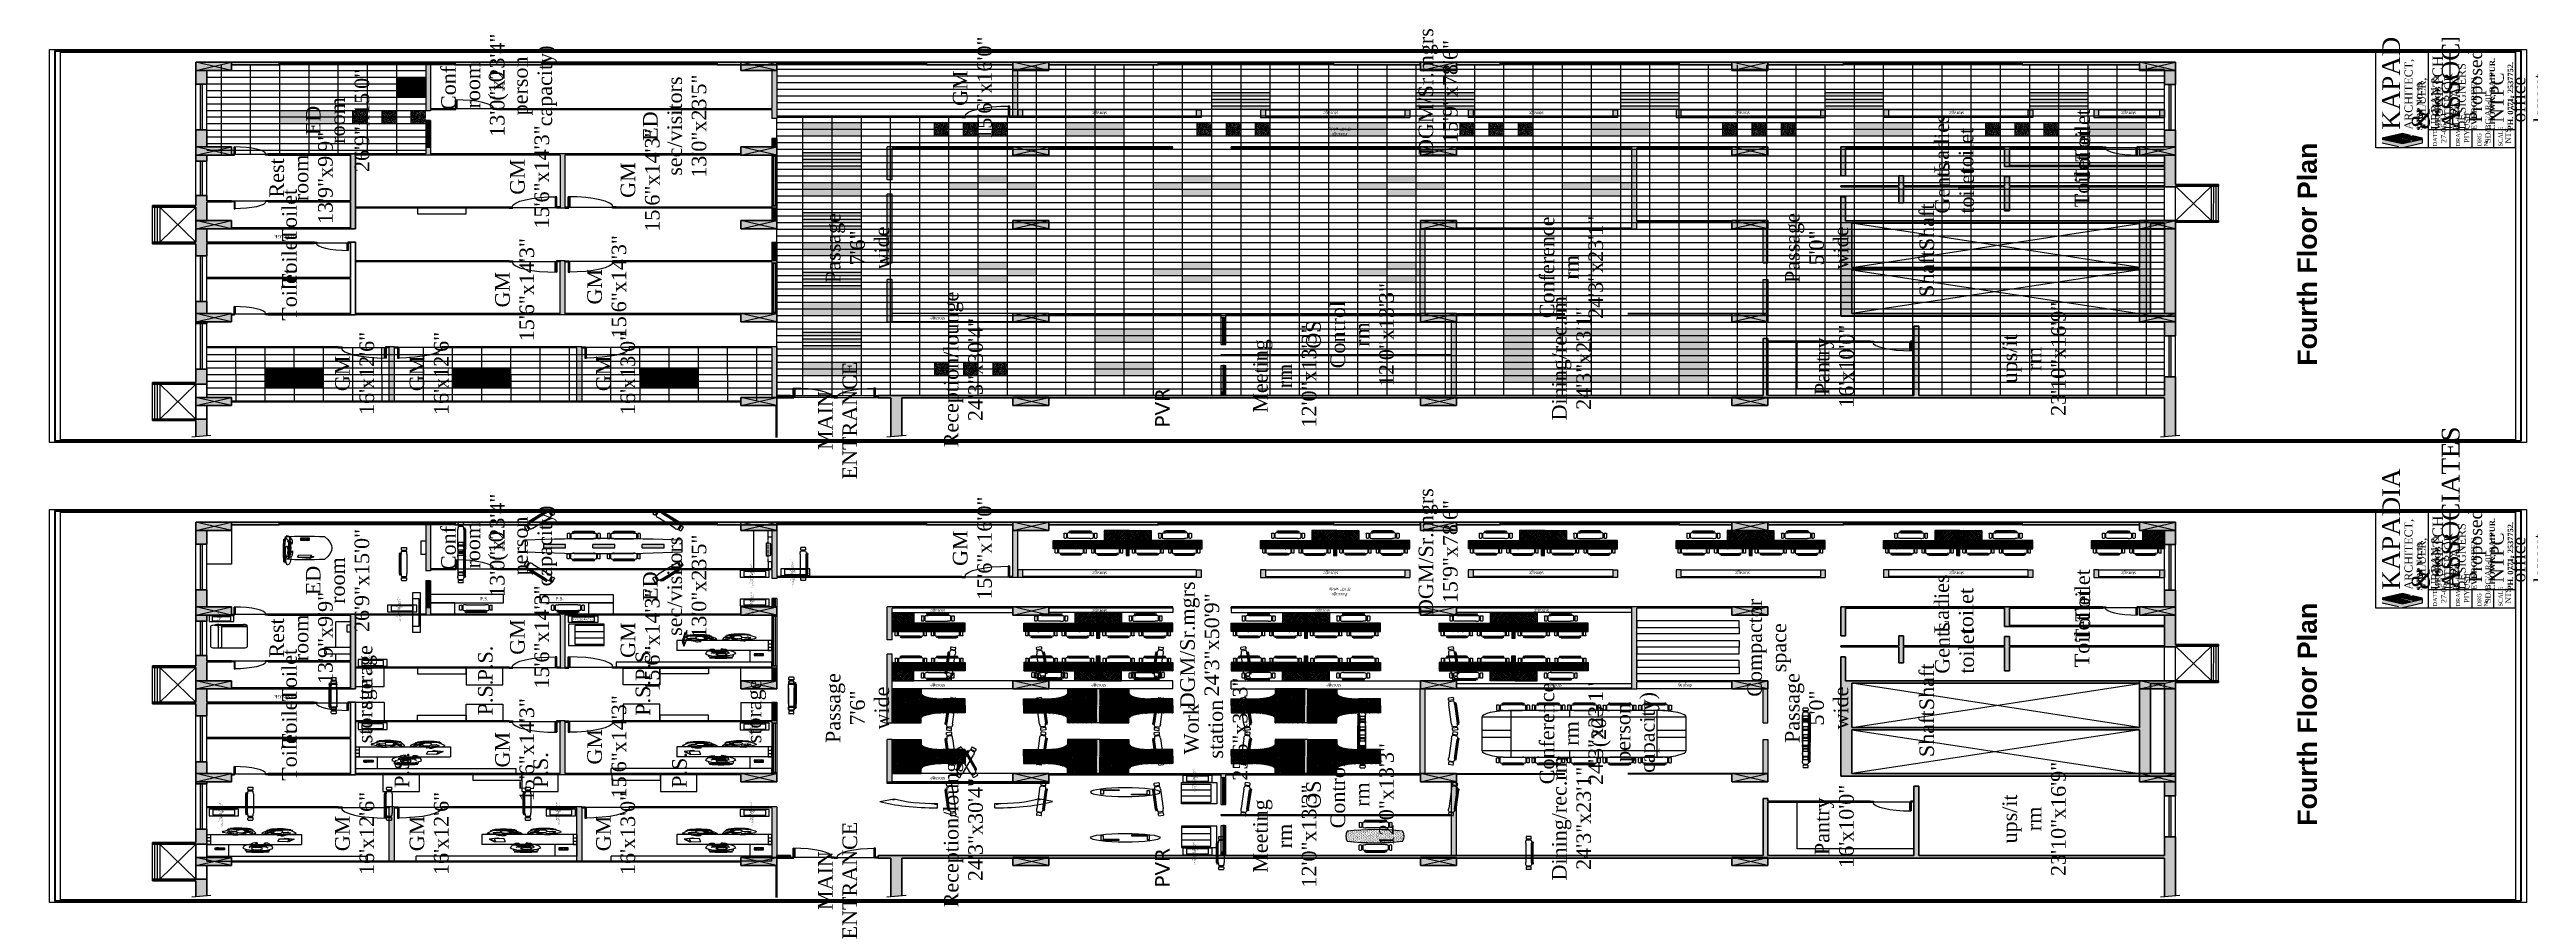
# Model space of a CAD drawing. Header units: inches. Extents: x 327481 to 195042051, y -335014 to 44773228.
# Drawn here: x 193833338 to 195042051, y 44356977 to 44773228 of the extents above.
import ezdxf

# ---------------------------------------------------------------- set-up
doc = ezdxf.new("R2010")
doc.units = ezdxf.units.IN
doc.header["$MEASUREMENT"] = 0
doc.linetypes.add('ACAD_ISO02W100', pattern=[15, 12, -3])
doc.linetypes.add('ACAD_ISO10W100', pattern=[18, 12, -3, 0, -3])
doc.layers.add('AREA', color=132, linetype='Continuous')
doc.layers.add('center', color=146, linetype='Continuous')
for name, color, linetype, lineweight in [('column 1', 146, 'Continuous', 30), ('DOOR', 47, 'Continuous', 9), ('ele1', 1, 'Continuous', 13), ('floor patern', 44, 'Continuous', 0), ('FUR', 34, 'Continuous', 13), ('furniture', 251, 'Continuous', 13), ('GLASS', 140, 'Continuous', 5), ('ser.duct', 131, 'Continuous', 5), ('TEXT', 7, 'Continuous', 0), ('WALL', 12, 'Continuous', 30)]:
    doc.layers.add(name, color=color, linetype=linetype, lineweight=lineweight)
doc.styles.get("Standard").update_dxf_attribs({"font": 'times.ttf', "height": 12})
doc.linetypes.add('ZIGZAG', pattern='A,0.0001,-0.2,[131,ltypeshp.shx,S=0.2,R=0,X=-0.2,Y=0],-0.4,[131,ltypeshp.shx,S=0.2,R=180,X=0.2,Y=0],-0.2', length=0.8001)

# ---------------------------------------------------------------- blocks, each defined once
blk = doc.blocks.new('COLUMN1')
at = {"layer": 'column 1'}
h = blk.add_hatch(color=256, dxfattribs=at)
h.paths.add_polyline_path([(1, 1), (0, 1), (0.5, 0.5)])
h.paths.add_polyline_path([(1, 1), (0.5, 0.5), (1, 0)])
h.paths.add_polyline_path([(0.5, 0.5), (0, 0), (1, 0)])
h.paths.add_polyline_path([(0.5, 0.5), (0, 1), (0, 0)])
at = {"layer": 'column 1', "lineweight": 0, "ltscale": 0.3}
for p, q in [((0, 1), (1, 0)), ((0, 0), (1, 1))]:
    blk.add_line(p, q, dxfattribs=at)
at = {"layer": 'column 1', "ltscale": 0.3}
for p, q in [((1, 1), (0, 1)), ((0, 1), (0, 0)), ((1, 0), (1, 1)), ((0, 0), (1, 0))]:
    blk.add_line(p, q, dxfattribs=at)
blk = doc.blocks.new('RTU')
at = {"layer": 'DOOR'}
for points in [[(2799511, -182811), (2799511, -182874), (2799551, -182874), (2799551, -182886), (2799611, -182886), (2799611, -182811)], [(2798637, -183716, 0.009156), (2798637, -183748), (2799511, -183748), (2799511, -183716)], [(2799611, -183811), (2799611, -183736), (2799551, -183736), (2799551, -183748), (2799511, -183748), (2799511, -183811)]]:
    blk.add_hatch(color=256, dxfattribs=at).paths.add_polyline_path(points)
at = {"layer": 'DOOR', "ltscale": 300}
for p, q in [((2799511, -182811), (2799511, -182874)), ((2799611, -182811), (2799511, -182811)), ((2799551, -182874), (2799511, -182874)), ((2799551, -182874), (2799551, -182886)), ((2799611, -182886), (2799551, -182886)), ((2799551, -182886), (2799551, -183736)), ((2799611, -182811), (2799611, -182886)), ((2798637, -183748), (2798637, -183716)), ((2798637, -183716), (2799511, -183716)), ((2799511, -183748), (2798637, -183748)), ((2799511, -183716), (2799511, -183748)), ((2799511, -183811), (2799511, -183748)), ((2799551, -183748), (2799511, -183748)), ((2799611, -183811), (2799511, -183811)), ((2799611, -183736), (2799551, -183736)), ((2799551, -183748), (2799551, -183736)), ((2799611, -183811), (2799611, -183736))]:
    blk.add_line(p, q, dxfattribs=at)
blk.add_arc((2799511, -183748), 874, 90, 180, dxfattribs=at)
blk = doc.blocks.new('CHAIR')
at = {"layer": 'furniture', "color": 251}
for p, q in [((1761, 484), (1761, 194)), ((1833, 484), (1833, 194)), ((1833, 384), (1875, 384)), ((1875, 484), (1875, 194)), ((1921, 586), (2212, 586)), ((1921, 547), (2212, 547)), ((2213, 532), (1923, 532)), ((2261, 194), (2261, 484)), ((1875, 300), (1833, 300)), ((1921, 131), (2212, 131)), ((1921, 93), (2212, 93)), ((1923, 146), (2177, 146)), ((2177, 146), (2213, 146))]:
    blk.add_line(p, q, dxfattribs=at)
for centre, start, end in [((1918, 567), 81.3618, 278.6382), ((2215, 567), 261.3618, 98.6382), ((1918, 112), 81.3618, 278.6382), ((2215, 112), 261.3618, 98.6382)]:
    blk.add_arc(centre, 19.3, start, end, dxfattribs=at)
at = {"layer": 'furniture', "color": 251, "extrusion": (0, 0, -1)}
for centre, major_axis, start_param, end_param in [((1797, 466), (40.6, 0), 3.599355, 5.825457), ((1923, 484), (48.3, 0), 3.141602, 4.712399), ((2213, 484), (-48.3, 0), 1.570786, 3.141583), ((1797, 212), (40.6, 0), 0.457746, 2.683847), ((1923, 194), (-48.3, 0), 4.712388, 6.283185), ((2213, 194), (-48.3, 0), 3.141586, 4.712382)]:
    blk.add_ellipse(centre, major_axis=major_axis, ratio=1, start_param=start_param, end_param=end_param, dxfattribs=at)
blk = doc.blocks.new('impression')
at = {"layer": 'furniture'}
for p, q in [((327729.3, -320777.8), (327729.3, -320803.4)), ((327658.1, -320815.2), (327637.9, -320799.4)), ((327753.4, -320815.2), (327773.6, -320799.4))]:
    blk.add_line(p, q, dxfattribs=at)
blk.add_lwpolyline([(327682.1, -320777.8), (327729.3, -320777.8), (327729.3, -320803.4), (327682.1, -320803.4)], close=True, dxfattribs=at)
for centre, radius, start, end in [((327682.2, -320834.1), 56.3, 90.0324, 141.885), ((327729.3, -320834.1), 56.3, 38.115, 89.9676), ((327682.6, -320834.6), 31.2, 90.7778, 141.6281), ((327728.9, -320834.6), 31.2, 38.3719, 89.2222)]:
    blk.add_arc(centre, radius, start, end, dxfattribs=at)
blk = doc.blocks.new('d-lion')
at = {"layer": 'furniture'}
for p, q in [((329305.8, -320271.8), (329229, -320271.8)), ((329229, -320271.8), (329229, -320300.9)), ((329234, -320271.8), (329234, -320295.9)), ((329256, -320295.9), (329256, -320271.8)), ((329278.3, -320295.9), (329278.3, -320271.8)), ((329300.8, -320295.9), (329300.8, -320271.8)), ((329305.8, -320300.9), (329305.8, -320271.8)), ((329229, -320300.9), (329305.8, -320300.9)), ((329234, -320295.9), (329300.8, -320295.9))]:
    blk.add_line(p, q, dxfattribs=at)
blk = doc.blocks.new('partional table')
h = blk.add_hatch()
h.set_pattern_fill('ANSI36', color=42, scale=20, angle=90, style=0)
h.paths.add_polyline_path([(325876.8, -320737.8), (325858.8, -320737.8), (325858.8, -320761.8), (325918.8, -320761.8), (325918.8, -320701.8), (325894.8, -320701.8), (325894.8, -320718, -0.390687)])
h = blk.add_hatch()
h.set_pattern_fill('ANSI36', color=42, scale=20, angle=90, style=0)
h.set_pattern_definition([(45, (651840.1937, 0), (4.86135912, 1.325825215), [6.25, -1.25, 0, -1.25])])
h.paths.add_polyline_path([(325921.4, -320701.8), (325945.4, -320701.8), (325945.4, -320718, 0.390687), (325963.4, -320737.8), (325981.4, -320737.8), (325981.4, -320761.8), (325921.4, -320761.8)])
h = blk.add_hatch()
h.set_pattern_fill('ANSI36', color=42, scale=20, angle=90, style=0)
h.set_pattern_definition([(225, (0, -641526.1515), (-4.86135912, -1.325825215), [6.25, -1.25, 0, -1.25])])
h.paths.add_polyline_path([(325918.8, -320824.4), (325894.8, -320824.4), (325894.8, -320808.1, 0.390687), (325876.8, -320788.4), (325858.8, -320788.4), (325858.8, -320764.4), (325918.8, -320764.4)])
h = blk.add_hatch()
h.set_pattern_fill('ANSI36', color=42, scale=20, angle=90, style=0)
h.set_pattern_definition([(315, (651840.1937, -641526.1515), (4.86135912, -1.325825215), [6.25, -1.25, 0, -1.25])])
h.paths.add_polyline_path([(325921.4, -320824.4), (325945.4, -320824.4), (325945.4, -320808.1, -0.390687), (325963.4, -320788.4), (325981.4, -320788.4), (325981.4, -320764.4), (325921.4, -320764.4)])
at = {"layer": 'furniture'}
for p, q in [((325894.8, -320701.8), (325894.8, -320719.8)), ((325918.8, -320701.8), (325921.4, -320701.8)), ((325945.4, -320701.8), (325945.4, -320719.8)), ((325858.8, -320761.8), (325858.8, -320737.8)), ((325858.8, -320737.8), (325876.8, -320737.8)), ((325981.4, -320737.8), (325963.4, -320737.8)), ((325981.4, -320761.8), (325981.4, -320737.8)), ((325858.8, -320761.8), (325918.8, -320761.8)), ((325858.8, -320761.8), (325858.8, -320764.4)), ((325858.8, -320764.4), (325858.8, -320788.4)), ((325858.8, -320764.4), (325918.8, -320764.4)), ((325981.4, -320761.8), (325981.4, -320764.4)), ((325981.4, -320764.4), (325981.4, -320788.4)), ((325858.8, -320788.4), (325876.8, -320788.4)), ((325981.4, -320788.4), (325963.4, -320788.4)), ((325894.8, -320824.4), (325894.8, -320806.4)), ((325945.4, -320824.4), (325945.4, -320806.4)), ((325918.8, -320824.4), (325921.4, -320824.4))]:
    blk.add_line(p, q, dxfattribs=at)
for points in [[(325858.8, -320761.8), (325918.8, -320761.8), (325918.8, -320701.8), (325894.8, -320701.8)], [(325981.4, -320761.8), (325921.4, -320761.8), (325921.4, -320701.8), (325945.4, -320701.8)], [(325858.8, -320761.8), (325918.8, -320761.8)], [(325858.8, -320764.4), (325918.8, -320764.4), (325918.8, -320824.4), (325894.8, -320824.4)], [(325921.4, -320764.4), (325921.4, -320824.4), (325921.4, -320824.4)], [(325981.4, -320764.4), (325921.4, -320764.4), (325921.4, -320824.4), (325945.4, -320824.4)]]:
    blk.add_lwpolyline(points, dxfattribs=at)
for centre, start, end in [((325875.1, -320718.1), 274.9623, 0.322), ((325965.1, -320718.1), 179.678, 265.0377), ((325875.1, -320808), 359.678, 85.0377), ((325965.1, -320808), 94.9623, 180.322)]:
    blk.add_arc(centre, 19.7, start, end, dxfattribs=at)
blk = doc.blocks.new('parti.table')
at = {"layer": 'furniture'}
h = blk.add_hatch(dxfattribs=at)
h.set_pattern_fill('ANSI33', color=256, scale=20, style=0)
h.paths.add_polyline_path([(325779.7, -320701.9), (325743.7, -320701.9), (325743.7, -320719.9), (325779.7, -320719.9)])
h = blk.add_hatch(dxfattribs=at)
h.set_pattern_fill('ANSI35', color=42, scale=20, angle=135, style=0)
h.paths.add_polyline_path([(325779.7, -320761.9), (325809.7, -320761.9), (325809.7, -320701.9), (325779.7, -320701.9)])
at = {"layer": 'furniture', "color": 251}
for p, q in [((325806.5, -320709.8), (325806.5, -320724.9)), ((325810.9, -320707.3), (325809, -320707.3)), ((325824.2, -320704.5), (325809.1, -320704.5)), ((325824.2, -320706.5), (325809.1, -320706.5)), ((325824.1, -320707.3), (325810.9, -320707.3)), ((325826.6, -320724.9), (325826.6, -320709.8)), ((325828.8, -320724.9), (325828.8, -320709.8)), ((325832.6, -320724.9), (325832.6, -320709.8)), ((325745.5, -320747.4), (325745.5, -320731.6)), ((325749.5, -320747.4), (325749.5, -320731.6)), ((325751.8, -320747.4), (325751.8, -320731.6)), ((325754.3, -320726), (325770.2, -320726)), ((325754.3, -320728.1), (325770.2, -320728.1)), ((325754.4, -320728.9), (325768.3, -320728.9)), ((325768.3, -320728.9), (325770.3, -320728.9)), ((325772.9, -320731.6), (325772.9, -320747.4)), ((325809, -320727.4), (325824.1, -320727.4)), ((325824.2, -320728.2), (325809.1, -320728.2)), ((325824.2, -320730.2), (325809.1, -320730.2)), ((325826.6, -320715.3), (325828.8, -320715.3)), ((325828.8, -320719.6), (325826.6, -320719.6)), ((325751.8, -320737.4), (325749.5, -320737.4)), ((325749.5, -320741.9), (325751.8, -320741.9)), ((325754.3, -320750.9), (325770.2, -320750.9)), ((325770.3, -320750.1), (325754.4, -320750.1)), ((325806.5, -320754.8), (325806.5, -320739.7)), ((325809, -320737.2), (325824.1, -320737.2)), ((325824.2, -320734.4), (325809.1, -320734.4)), ((325824.2, -320736.4), (325809.1, -320736.4)), ((325826.6, -320739.7), (325826.6, -320754.8)), ((325828.8, -320744.9), (325826.6, -320744.9)), ((325826.6, -320749.2), (325828.8, -320749.2)), ((325828.8, -320739.7), (325828.8, -320754.8)), ((325832.6, -320739.7), (325832.6, -320754.8)), ((325754.3, -320753), (325770.2, -320753)), ((325810.9, -320757.3), (325809, -320757.3)), ((325824.2, -320758.1), (325809.1, -320758.1)), ((325824.2, -320760.1), (325809.1, -320760.1)), ((325824.1, -320757.3), (325810.9, -320757.3))]:
    blk.add_line(p, q, dxfattribs=at)
at = {"layer": 'furniture'}
for points in [[(325743.7, -320719.9), (325779.7, -320719.9), (325779.7, -320701.9), (325743.7, -320701.9)], [(325779.7, -320701.9), (325809.7, -320701.9), (325809.7, -320761.9), (325779.7, -320761.9)]]:
    blk.add_lwpolyline(points, close=True, dxfattribs=at)
at = {"layer": 'furniture', "color": 251, "extrusion": (0, 0, -1)}
for centre, major_axis, start_param, end_param in [((325809, -320709.8), (1.78, 1.78), 3.926991, 5.497787), ((325824.1, -320709.8), (-1.78, 1.78), 0.785398, 2.356194), ((325830.7, -320710.7), (-1.49, 1.49), 5.955533, 8.181634), ((325754.1, -320727), (-0.748, 0.748), 3.776226, 7.219348), ((325770.4, -320727), (0.748, 0.748), -0.936163, 2.506959), ((325809, -320724.9), (-1.78, 1.78), 3.926991, 5.497787), ((325824.1, -320724.9), (1.78, 1.78), 0.785398, 2.356194), ((325830.7, -320723.9), (-1.49, 1.49), 2.81394, 5.040042), ((325754.1, -320751.9), (-0.748, 0.748), 3.776226, 7.219348), ((325770.4, -320751.9), (0.748, 0.748), -0.936163, 2.506959), ((325808.9, -320735.4), (-0.711, -0.711), -0.936163, 2.506959), ((325824.4, -320735.4), (0.711, -0.711), 3.776226, 7.219348), ((325808.9, -320759.1), (-0.711, -0.711), -0.936163, 2.506959), ((325824.4, -320759.1), (0.711, -0.711), 3.776226, 7.219348)]:
    blk.add_ellipse(centre, major_axis=major_axis, ratio=1, start_param=start_param, end_param=end_param, dxfattribs=at)
at = {"layer": 'furniture', "color": 251}
for centre, major_axis, start_param, end_param in [((325808.9, -320705.5), (-0.711, 0.711), -0.936163, 2.506959), ((325824.4, -320705.5), (0.711, 0.711), 3.776226, 7.219348), ((325747.5, -320732.5), (1.57, 1.57), 5.955533, 8.181634), ((325754.4, -320731.6), (1.87, 1.87), 0.785398, 2.356194), ((325770.3, -320731.6), (-1.87, 1.87), 3.926991, 5.497787), ((325808.9, -320729.2), (-0.711, 0.711), -0.936163, 2.506959), ((325824.4, -320729.2), (0.711, 0.711), 3.776226, 7.219348), ((325747.5, -320746.4), (1.57, 1.57), 2.81394, 5.040042), ((325754.4, -320747.4), (-1.87, 1.87), 0.785398, 2.356194), ((325770.3, -320747.4), (1.87, 1.87), 3.926991, 5.497787), ((325809, -320739.7), (-1.78, -1.78), 3.926991, 5.497787), ((325824.1, -320739.7), (1.78, -1.78), 0.785398, 2.356194), ((325830.7, -320740.6), (-1.49, -1.49), 2.81394, 5.040042), ((325809, -320754.8), (1.78, -1.78), 3.926991, 5.497787), ((325824.1, -320754.8), (-1.78, -1.78), 0.785398, 2.356194), ((325830.7, -320753.8), (-1.49, -1.49), 5.955533, 8.181634)]:
    blk.add_ellipse(centre, major_axis=major_axis, ratio=1, start_param=start_param, end_param=end_param, dxfattribs=at)
blk = doc.blocks.new('A$C68B37A76')
at = {"linetype": 'ByBlock'}
for p, q in [((-5, 7.9), (-7.3, 6.5)), ((-7.3, 6.5), (-7.2, 4.2)), ((-7.2, 4.2), (-6.5, 3.8)), ((-6.5, 3.8), (-5.2, 5)), ((-4.2, 4.7), (-5.3, 3.8)), ((-5.3, 3.8), (-5.1, 3.3)), ((-5.2, 5), (-4.2, 4.7)), ((-5.1, 3.3), (-3.3, 4.2)), ((-3.6, 7.5), (-5, 7.9)), ((-1.1, 8.8), (-3.6, 7.5)), ((-3.3, 4.2), (-2.1, 5.9)), ((-2.1, 5.9), (-0.6, 6.1)), ((-0.6, 6.1), (-1.2, 9)), ((0.3, 9.1), (-1.1, 8.8)), ((-0.6, 6.1), (-0.5, 5.5)), ((-0.5, 5.5), (0.8, 5.7)), ((4.6, 10.1), (0.3, 9.1)), ((0.7, 5.6), (0.3, 9)), ((0.8, 5.7), (0.8, 5.4)), ((0.8, 5.4), (6.1, 5.1)), ((10.2, 10.7), (4.6, 10.1)), ((6.1, 5.1), (5.3, -0.4)), ((6.2, 5), (8.7, 6.5)), ((8.6, 1.6), (7.4, -0.9)), ((12.8, 2.2), (8.6, 1.6)), ((8.9, 0.3), (8.6, -1.8)), ((9.6, 1.6), (8.9, 0.3)), ((12.6, 9.8), (10.2, 10.7)), ((17.4, 5.7), (12.6, 9.8)), ((15.5, 0.8), (12.8, 2.2)), ((16.5, -1.2), (15.5, 0.8)), ((18.9, 0.4), (17.4, 5.7)), ((18, -5.6), (18.9, 0.4)), ((-8.5, -2.1), (-8.7, -3.4)), ((-8.7, -3.4), (-7.2, -5.7)), ((-6.7, -3.2), (-8.5, -2.1)), ((-7.2, -5.7), (-5.3, -6.8)), ((-6.8, -1.7), (-7, -2.3)), ((-7, -2.3), (-5.5, -3.4)), ((-3.7, -3.1), (-6.8, -1.7)), ((-5.5, -3.4), (-6.7, -3.2)), ((-5.3, -6.8), (-2.6, -7)), ((-1.8, -5.3), (-3.7, -3.1)), ((-2.6, -7), (-3.3, -8.3)), ((-3.3, -8.3), (0.2, -11.3)), ((-1.2, -4.8), (-1.8, -5.3)), ((3, -8), (-1.2, -4.8)), ((0.2, -11.3), (3.8, -13)), ((7.2, -8.6), (3, -8)), ((3.8, -13), (10, -13.8)), ((5.3, -0.4), (5.9, -5.9)), ((5.9, -5.9), (7.2, -8.6)), ((7.4, -0.9), (6.2, -1.5)), ((6.2, -1.5), (6.3, -2)), ((6.3, -2), (7.5, -2.4)), ((7.2, -8.6), (8.8, -8.1)), ((7.5, -2.4), (8.4, -4.9)), ((8.9, -3.6), (8.4, -5.4)), ((8.4, -5.4), (9.6, -6.5)), ((8.6, -1.8), (8.9, -3.6)), ((9.6, -6.5), (12.1, -6.8)), ((10, -13.8), (14.8, -10.8)), ((12.1, -6.8), (15.4, -5.5)), ((14.8, -10.8), (18, -5.6)), ((15.4, -5.5), (16.5, -3.5)), ((16.5, -3.5), (16.5, -1.2))]:
    blk.add_line(p, q, dxfattribs=at)
for p, q in [((1, 4.9), (1, -6.5)), ((17.9, 8.3), (14.3, 8.3)), ((21.2, -8.6), (21.2, 4.9)), ((23.4, 7.6), (22.4, 7.2)), ((12.9, -11.9), (17.9, -11.9)), ((24.1, -0.7), (21.2, -0.7)), ((24.1, -2.9), (21.2, -2.9)), ((23.3, -11.2), (22.3, -10.8))]:
    blk.add_line(p, q)
for centre, major_axis, start_param, end_param in [((4.4, 4.9), (2.38, 2.38), 2.2177, 2.356194), ((17.9, 4.9), (-2.38, 2.38), 3.926991, 5.497787), ((-0.2, -1.7), (-17.2, 17.2), 3.541285, 4.30252), ((-0.2, -1.7), (-18, 18), 3.541285, 4.302971), ((17.9, -8.6), (-2.38, 2.38), 2.356194, 3.926991)]:
    blk.add_ellipse(centre, major_axis=major_axis, ratio=1, start_param=start_param, end_param=end_param)
blk = doc.blocks.new('Phone - Desk')
at = {"linetype": 'Continuous'}
for p, q in [((-4.5, -5), (-4.5, 5)), ((-4.5, 5), (4.5, 5)), ((-4, 4.5), (-4, 2)), ((-4, 2), (-3.25, 2)), ((-3.75, 4.5), (-3.75, 2.25)), ((-1.25, 4.5), (-3.75, 4.5)), ((-3.75, 2.25), (-3.25, 2.25)), ((-3.25, 4), (-3.25, -4)), ((-3.25, 4), (-1.75, 4)), ((-1.75, -4), (-1.75, 4)), ((-1.75, 2.25), (-1.25, 2.25)), ((-1.75, 2), (-1, 2)), ((-1.25, 2.25), (-1.25, 4.5)), ((-1, 2), (-1, 4.5)), ((4, 3.5), (-0.5, 3.5)), ((-0.5, 3.5), (-0.5, 1.5)), ((-0.5, 2.5), (4, 2.5)), ((-0.5, 1.5), (4, 1.5)), ((4, 1.5), (4, 3.5)), ((4.5, 5), (4.5, -5)), ((4.5, -5), (-4.5, -5)), ((-3.75, -2.25), (-3.25, -2.25)), ((-3.75, -4.5), (-3.75, -2.25)), ((-1.25, -4.5), (-3.75, -4.5)), ((-3.25, -4), (-1.75, -4)), ((-1.75, -2.25), (-1.25, -2.25)), ((-1.25, -2.25), (-1.25, -4.5)), ((2.75, -1), (0.75, -1)), ((0.75, -1), (0.75, -4)), ((0.75, -4), (2.75, -4)), ((2.75, -4), (2.75, -1))]:
    blk.add_line(p, q, dxfattribs=at)
blk = doc.blocks.new('icon1')
for p, q in [((329599.8, -320671.3), (329593, -320674.6)), ((329600.8, -320671.5), (329593.8, -320674.7)), ((329600.8, -320671.5), (329593.8, -320674.7)), ((329600.1, -320671.8), (329599.8, -320671.3)), ((329601.8, -320673.7), (329600.8, -320671.5)), ((329601.8, -320673.7), (329600.8, -320671.5)), ((329593, -320674.6), (329597.5, -320684.2)), ((329593.8, -320674.7), (329598.5, -320684.7)), ((329593.8, -320674.7), (329598.5, -320684.7)), ((329605.3, -320673.3), (329597.2, -320674.4)), ((329605.3, -320673.3), (329597.2, -320674.4)), ((329597.2, -320674.4), (329598.6, -320684.8)), ((329597.2, -320674.4), (329598.6, -320684.8)), ((329597.5, -320684.2), (329598.1, -320683.9)), ((329598.5, -320684.7), (329598.5, -320684.7)), ((329598.5, -320684.7), (329598.5, -320684.7)), ((329598.6, -320684.8), (329606.7, -320683.7)), ((329598.6, -320684.8), (329606.7, -320683.7)), ((329606.7, -320683.7), (329605.3, -320673.3)), ((329606.7, -320683.7), (329605.3, -320673.3))]:
    blk.add_line(p, q)
blk.add_arc((329631.2, -320859.8), 169.6, 76.161, 103.839)
at = {"layer": 'AREA', "color": 0, "lineweight": -2}
for centre, radius, start, end in [((329644.6, -320678.1), 56.5, 163.9802, 197.5431), ((329631.2, -320800.3), 143.8, 73.4354, 106.5646), ((329617.9, -320678.1), 56.5, 342.4569, 16.0198)]:
    blk.add_arc(centre, radius, start, end, dxfattribs=at)
at = {"layer": 'furniture', "rotation": 270}
blk.add_blockref('A$C68B37A76', (329629.9, -320690.8), dxfattribs=at)
at = {"layer": 'furniture', "xscale": 0.7597520999843255, "yscale": 0.7597520999843255, "zscale": 0.7597520999843255}
blk.add_blockref('Phone - Desk', (329662.8, -320678.5), dxfattribs=at)
blk = doc.blocks.new('A$C38FA32CA')
at = {"layer": 'furniture'}
for p, q in [((0, 0), (-29.1, 0)), ((-29.1, 0), (-29.1, -32.5)), ((0, -32.5), (0, 0)), ((-5, -5), (-29.1, -5)), ((-5, -27.5), (-5, -5)), ((-29.1, -27.5), (-5, -27.5)), ((-29.1, -32.5), (0, -32.5))]:
    blk.add_line(p, q, dxfattribs=at)
blk = doc.blocks.new('tree1')
h = blk.add_hatch(color=94)
h.paths.add_polyline_path([(-0.11, -0.1), (-0.43, -0.08), (-0.14, -0.11)])
h.paths.add_polyline_path([(-0.11, -0.1), (-0.14, -0.11), (-0.38, -0.27)])
h.paths.add_polyline_path([(-0.18, -0.12), (-0.48, -0.11), (-0.23, -0.13)])
h.paths.add_polyline_path([(-0.18, -0.12), (-0.23, -0.13), (-0.44, -0.27)])
h.paths.add_polyline_path([(-0.31, -0.15), (-0.58, -0.14), (-0.36, -0.16)])
h.paths.add_polyline_path([(-0.31, -0.15), (-0.36, -0.16), (-0.54, -0.29)])
h.paths.add_polyline_path([(-0.42, -0.18), (-0.64, -0.17), (-0.45, -0.19)])
h.paths.add_polyline_path([(-0.42, -0.18), (-0.45, -0.19), (-0.61, -0.29)])
h.paths.add_polyline_path([(-0.1, -0.28), (-0.38, -0.39), (-0.14, -0.31)])
h.paths.add_polyline_path([(-0.1, -0.28), (-0.14, -0.31), (-0.27, -0.52)])
h.paths.add_polyline_path([(-0.05, -0.24), (-0.34, -0.34), (-0.07, -0.25)])
h.paths.add_polyline_path([(-0.05, -0.24), (-0.07, -0.25), (-0.22, -0.5)])
h.paths.add_polyline_path([(-0.2, -0.36), (-0.46, -0.46), (-0.25, -0.39)])
h.paths.add_polyline_path([(-0.2, -0.36), (-0.25, -0.39), (-0.36, -0.58)])
h.paths.add_polyline_path([(-0.3, -0.43), (-0.49, -0.51), (-0.32, -0.45)])
h.paths.add_polyline_path([(-0.3, -0.43), (-0.32, -0.45), (-0.42, -0.6)])
h.paths.add_polyline_path([(-0.42, 0.21), (-0.21, 0.07), (-0.17, 0.06)])
h.paths.add_polyline_path([(-0.21, 0.07), (-0.47, 0.05), (-0.17, 0.06)])
h.paths.add_polyline_path([(-0.52, 0.24), (-0.35, 0.1), (-0.29, 0.09)])
h.paths.add_polyline_path([(-0.35, 0.1), (-0.56, 0.08), (-0.29, 0.09)])
h.paths.add_polyline_path([(-0.59, 0.23), (-0.43, 0.13), (-0.41, 0.12)])
h.paths.add_polyline_path([(-0.43, 0.13), (-0.62, 0.12), (-0.41, 0.12)])
h.paths.add_polyline_path([(-0.04, 0.44), (0.07, 0.13), (0.09, 0.1)])
h.paths.add_polyline_path([(-0.19, 0.33), (0.09, 0.1), (0.07, 0.13)])
h = blk.add_hatch(color=94)
h.paths.add_polyline_path([(-0.17, 0.16), (0.12, -0.01), (0.14, -0.01)])
h.paths.add_polyline_path([(-0.23, 0.17), (0.05, 0), (0.06, -0.01), (0.08, -0.01)])
h.paths.add_polyline_path([(-0.28, 0.18), (-0.05, 0.02), (-0.01, 0.01)])
h.paths.add_polyline_path([(-0.05, 0.02), (-0.33, 0.01), (-0.01, 0.01)])
h.paths.add_polyline_path([(-0.36, 0.21), (-0.13, 0.04), (-0.1, 0.04)])
h.paths.add_polyline_path([(-0.13, 0.04), (-0.41, 0.02), (-0.1, 0.04)])
h.paths.add_polyline_path([(-0.09, 0.15), (0.15, -0.01), (0.16, -0.01)])
h.paths.add_polyline_path([(0.11, -0.02), (-0.23, -0.02), (0.14, -0.03), (0.15, -0.03)])
h.paths.add_polyline_path([(0.07, -0.05), (0.06, -0.05), (-0.29, -0.05), (0.04, -0.06)])
h.paths.add_polyline_path([(0.08, -0.05), (0.07, -0.05), (0.04, -0.06), (-0.25, -0.23)])
h.paths.add_polyline_path([(-0.03, -0.08), (-0.34, -0.07), (-0.07, -0.09)])
h.paths.add_polyline_path([(-0.03, -0.08), (-0.07, -0.09), (-0.29, -0.24)])
h.paths.add_polyline_path([(0.13, -0.05), (0.11, -0.05), (-0.09, -0.17), (-0.04, -0.14)])
h.paths.add_polyline_path([(0.11, -0.11), (-0.23, -0.26), (0.07, -0.14)])
h.paths.add_polyline_path([(0.11, -0.11), (0.07, -0.14), (-0.11, -0.41)])
h.paths.add_polyline_path([(0.03, -0.18), (-0.01, -0.2), (-0.16, -0.43)])
h.paths.add_polyline_path([(0.03, -0.18), (-0.27, -0.29), (-0.01, -0.2)])
h.paths.add_polyline_path([(0.15, -0.11), (0.16, -0.08), (-0.06, -0.38)])
h.paths.add_polyline_path([(0.59, 0.13), (0.49, 0.1), (0.52, 0.11), (0.46, 0.09), (0.2, -0.01), (0.24, -0.01)])
h.paths.add_polyline_path([(0.24, -0.01), (0.2, -0.01), (0.61, -0.07)])
h.paths.add_polyline_path([(0.65, 0.13), (0.31, 0), (0.35, 0)])
h.paths.add_polyline_path([(0.35, 0), (0.31, 0), (0.67, -0.06)])
h.paths.add_polyline_path([(0.7, 0.13), (0.41, 0.01), (0.45, 0.02)])
h.paths.add_polyline_path([(0.45, 0.02), (0.41, 0.01), (0.72, -0.05)])
h.paths.add_polyline_path([(0.79, 0.15), (0.5, 0.02), (0.53, 0.02)])
h.paths.add_polyline_path([(0.53, 0.02), (0.5, 0.02), (0.81, -0.05)])
h = blk.add_hatch(color=94)
h.paths.add_polyline_path([(-0.07, 0.48), (0.01, 0.22), (0.03, 0.18)])
h.paths.add_polyline_path([(-0.22, 0.37), (0.03, 0.18), (0.01, 0.22)])
h.paths.add_polyline_path([(-0.12, 0.55), (-0.04, 0.28), (-0.02, 0.26)])
h.paths.add_polyline_path([(-0.27, 0.44), (-0.02, 0.26), (-0.04, 0.28)])
h.paths.add_polyline_path([(-0.16, 0.59), (-0.09, 0.35), (-0.06, 0.32)])
h.paths.add_polyline_path([(-0.09, 0.35), (-0.3, 0.5), (-0.06, 0.32)])
h.paths.add_polyline_path([(-0.22, 0.68), (-0.17, 0.46), (-0.14, 0.42)])
h.paths.add_polyline_path([(-0.17, 0.46), (-0.35, 0.58), (-0.14, 0.42)])
h.paths.add_polyline_path([(0.22, 0.53), (0.15, 0.27), (0.16, 0.23)])
h.paths.add_polyline_path([(0.05, 0.52), (0.16, 0.23), (0.15, 0.27)])
h.paths.add_polyline_path([(0.22, 0.62), (0.15, 0.35), (0.15, 0.32)])
h.paths.add_polyline_path([(0.03, 0.61), (0.15, 0.32), (0.15, 0.35)])
h.paths.add_polyline_path([(0.14, 0.43), (0.04, 0.67), (0.14, 0.39)])
h.paths.add_polyline_path([(0.21, 0.68), (0.14, 0.43), (0.14, 0.39)])
h.paths.add_polyline_path([(0.33, 0.32), (0.17, -0.01), (0.19, 0)])
h.paths.add_polyline_path([(0.46, 0.17), (0.43, 0.15), (0.2, 0), (0.22, 0.01)])
h.paths.add_polyline_path([(0.54, 0.51), (0.4, 0.23), (0.42, 0.25)])
h.paths.add_polyline_path([(0.68, 0.37), (0.42, 0.25), (0.4, 0.23)])
h.paths.add_polyline_path([(0.59, 0.54), (0.45, 0.28), (0.48, 0.31)])
h.paths.add_polyline_path([(0.71, 0.42), (0.48, 0.31), (0.45, 0.28)])
h = blk.add_hatch(color=94)
h.paths.add_polyline_path([(0.22, 0.03), (0.39, 0.37), (0.19, 0)])
h.paths.add_polyline_path([(0.43, 0.15), (0.48, 0.18), (0.46, 0.17), (0.55, 0.22), (0.22, 0.03), (0.19, 0)])
h.paths.add_polyline_path([(0.3, 0.12), (0.45, 0.41), (0.27, 0.08)])
h.paths.add_polyline_path([(0.58, 0.28), (0.3, 0.12), (0.27, 0.08)])
h.paths.add_polyline_path([(0.37, 0.19), (0.48, 0.44), (0.34, 0.16)])
h.paths.add_polyline_path([(0.61, 0.31), (0.37, 0.19), (0.34, 0.16)])
h.paths.add_polyline_path([(0.25, 0.42), (0.17, 0.05), (0.17, 0.01)])
h.paths.add_polyline_path([(0.26, 0.34), (0.17, 0.01), (0.17, -0.01)])
h.paths.add_polyline_path([(0.17, 0.05), (0.04, 0.41), (0.07, 0.31), (0.06, 0.34), (0.08, 0.27), (0.17, 0.01)])
h.paths.add_polyline_path([(0.15, 0.06), (0.17, -0.01), (0.17, 0.01)])
h.paths.add_polyline_path([(0.04, 0.47), (0.16, 0.12), (0.16, 0.16)])
h.paths.add_polyline_path([(0.23, 0.49), (0.16, 0.16), (0.16, 0.12)])
h.paths.add_polyline_path([(0.06, 0.27), (0.03, 0.33), (0.05, 0.3), (0.01, 0.4), (0.14, 0.04), (0.16, 0.01)])
h.paths.add_polyline_path([(-0.16, 0.27), (0.16, 0.01), (0.14, 0.04)])
h = blk.add_hatch(color=94)
h.paths.add_polyline_path([(0.85, 0.14), (0.58, 0.03), (0.62, 0.03)])
h.paths.add_polyline_path([(0.62, 0.03), (0.58, 0.03), (0.87, -0.03)])
h.paths.add_polyline_path([(0.95, 0.15), (0.7, 0.04), (0.76, 0.05)])
h.paths.add_polyline_path([(0.76, 0.05), (0.7, 0.04), (0.97, -0.01)])
h.paths.add_polyline_path([(1.02, 0.13), (0.82, 0.05), (0.84, 0.05)])
h.paths.add_polyline_path([(0.84, 0.05), (0.82, 0.05), (1.03, 0.01)])
h = blk.add_hatch(color=94)
h.paths.add_polyline_path([(0.18, -0.09), (0.16, -0.11), (0.1, -0.45)])
h.paths.add_polyline_path([(0.19, -0.07), (0.18, -0.08), (0.21, -0.17), (0.2, -0.11)])
h.paths.add_polyline_path([(0.18, -0.15), (0.12, -0.51), (0.19, -0.19)])
h.paths.add_polyline_path([(0.18, -0.15), (0.19, -0.19), (0.26, -0.37), (0.25, -0.34)])
h.paths.add_polyline_path([(0.19, -0.25), (0.13, -0.56), (0.2, -0.29)])
h.paths.add_polyline_path([(0.19, -0.25), (0.2, -0.29), (0.31, -0.54)])
h.paths.add_polyline_path([(0.2, -0.34), (0.13, -0.65), (0.2, -0.37)])
h.paths.add_polyline_path([(0.2, -0.34), (0.2, -0.37), (0.32, -0.63)])
h.paths.add_polyline_path([(0.21, -0.42), (0.14, -0.71), (0.21, -0.46)])
h.paths.add_polyline_path([(0.21, -0.42), (0.21, -0.46), (0.31, -0.69)])
h.paths.add_polyline_path([(0.24, -0.13), (0.28, -0.33), (0.29, -0.36), (0.26, -0.17)])
h.paths.add_polyline_path([(0.24, -0.13), (0.26, -0.17), (0.39, -0.32), (0.37, -0.28), (0.36, -0.27)])
h.paths.add_polyline_path([(0.29, -0.23), (0.3, -0.26), (0.49, -0.46)])
h.paths.add_polyline_path([(0.29, -0.23), (0.33, -0.54), (0.3, -0.26)])
h.paths.add_polyline_path([(0.33, -0.31), (0.36, -0.62), (0.34, -0.34)])
h.paths.add_polyline_path([(0.33, -0.31), (0.34, -0.34), (0.54, -0.54)])
h.paths.add_polyline_path([(0.36, -0.38), (0.4, -0.67), (0.37, -0.42)])
h.paths.add_polyline_path([(0.36, -0.38), (0.37, -0.42), (0.55, -0.6)])
h.paths.add_polyline_path([(0.27, -0.1), (0.31, -0.13), (0.61, -0.26)])
h.paths.add_polyline_path([(0.27, -0.1), (0.28, -0.11), (0.33, -0.16), (0.31, -0.13)], flags=17)
h.paths.add_polyline_path([(0.3, -0.14), (0.23, -0.06), (0.25, -0.09), (0.39, -0.26)])
h.paths.add_polyline_path([(0.21, -0.04), (0.23, -0.06), (0.57, -0.21)])
h.paths.add_polyline_path([(0.2, -0.02), (0.21, -0.03), (0.21, -0.03), (0.21, -0.04), (0.51, -0.15)])
h.paths.add_polyline_path([(0.2, -0.01), (0.19, -0.01), (0.19, -0.01), (0.21, -0.02), (0.2, -0.02), (0.53, -0.09)])
h.paths.add_polyline_path([(0.36, -0.17), (0.39, -0.2), (0.64, -0.3)])
h.paths.add_polyline_path([(0.39, -0.2), (0.36, -0.17), (0.4, -0.24), (0.43, -0.27)])
h.paths.add_polyline_path([(0.43, -0.23), (0.45, -0.25), (0.71, -0.35)])
h.paths.add_polyline_path([(0.45, -0.25), (0.43, -0.23), (0.59, -0.5)])
h.paths.add_polyline_path([(0.48, -0.28), (0.51, -0.3), (0.75, -0.4)])
h.paths.add_polyline_path([(0.48, -0.28), (0.64, -0.53), (0.51, -0.3)])
h.paths.add_polyline_path([(0.58, -0.36), (0.72, -0.59), (0.62, -0.39)])
h.paths.add_polyline_path([(0.58, -0.36), (0.62, -0.39), (0.82, -0.47)])
h = blk.add_hatch(color=94)
h.paths.add_polyline_path([(0.22, -0.54), (0.16, -0.81), (0.22, -0.6)])
h.paths.add_polyline_path([(0.22, -0.54), (0.22, -0.6), (0.32, -0.79)])
h.paths.add_polyline_path([(0.23, -0.69), (0.23, -0.66), (0.18, -0.87)])
h.paths.add_polyline_path([(0.23, -0.66), (0.23, -0.69), (0.3, -0.86)])
h.paths.add_polyline_path([(0.43, -0.54), (0.41, -0.49), (0.45, -0.76)])
h.paths.add_polyline_path([(0.41, -0.49), (0.43, -0.54), (0.59, -0.69)])
h.paths.add_polyline_path([(0.46, -0.6), (0.49, -0.81), (0.47, -0.62)])
h.paths.add_polyline_path([(0.46, -0.6), (0.47, -0.62), (0.6, -0.76)])
h.paths.add_polyline_path([(0.5, -0.68), (0.51, -0.7), (0.64, -0.87)])
h.paths.add_polyline_path([(0.51, -0.7), (0.5, -0.68), (0.55, -0.91)])
blk = doc.blocks.new('A$C073112A3')
h = blk.add_hatch()
h.set_pattern_fill('ANSI36', color=42, scale=20, angle=90, style=0)
h.paths.add_polyline_path([(-2.6, 60), (-62.6, 60), (-62.6, 36), (-44.6, 36, -0.390687), (-26.6, 16.3), (-26.6, 0), (-2.6, 0)])
h = blk.add_hatch()
h.set_pattern_fill('ANSI36', color=42, scale=20, angle=90, style=0)
h.set_pattern_definition([(45, (-2.64, 0), (4.86136, 1.325825), [6.25, -1.25, 0, -1.25])])
h.paths.add_polyline_path([(0, 60), (60, 60), (60, 36), (42, 36, 0.390687), (24, 16.3), (24, 0), (0, 0)])
at = {"layer": 'furniture'}
for p, q in [((-62.6, 60), (-62.6, 36)), ((60, 60), (60, 36)), ((-62.6, 36), (-44.6, 36)), ((60, 36), (42, 36)), ((-26.6, 0), (-26.6, 18)), ((24, 0), (24, 18))]:
    blk.add_line(p, q, dxfattribs=at)
for points in [[(-62.6, 60), (-2.6, 60), (-2.6, 0), (-26.6, 0)], [(60, 60), (0, 60), (0, 0), (24, 0)]]:
    blk.add_lwpolyline(points, dxfattribs=at)
for centre, start, end in [((-46.3, 16.4), 359.678, 85.0377), ((43.7, 16.4), 94.9623, 180.322)]:
    blk.add_arc(centre, 19.7, start, end, dxfattribs=at)
at = {"layer": 'furniture', "color": 251}
for p, xscale, yscale, zscale, rotation in [((-89.9, -90.7), 0.05475778219503236, 0.05475778219503236, 0.05475778219503236, 58.46896653352859), ((87.2, -90.7), -0.05475778219503236, 0.05475778225809336, 0.0547577822057156, 301.5310334664714)]:
    blk.add_blockref('CHAIR', p, dxfattribs=dict(at, xscale=xscale, yscale=yscale, zscale=zscale, rotation=rotation))
blk = doc.blocks.new('A$C088C3E0E')
at = {"layer": 'furniture', "linetype": 'ByBlock'}
for p, q in [((-5, 7.9), (-7.3, 6.5)), ((-7.3, 6.5), (-7.2, 4.2)), ((-7.2, 4.2), (-6.5, 3.8)), ((-6.5, 3.8), (-5.2, 5)), ((-4.2, 4.7), (-5.3, 3.8)), ((-5.3, 3.8), (-5.1, 3.3)), ((-5.2, 5), (-4.2, 4.7)), ((-5.1, 3.3), (-3.3, 4.2)), ((-3.6, 7.5), (-5, 7.9)), ((-1.1, 8.8), (-3.6, 7.5)), ((-3.3, 4.2), (-2.1, 5.9)), ((-2.1, 5.9), (-0.6, 6.1)), ((-0.6, 6.1), (-1.2, 9)), ((0.3, 9.1), (-1.1, 8.8)), ((-0.6, 6.1), (-0.5, 5.5)), ((-0.5, 5.5), (0.8, 5.7)), ((4.6, 10.1), (0.3, 9.1)), ((0.7, 5.6), (0.3, 9)), ((0.8, 5.7), (0.8, 5.4)), ((0.8, 5.4), (6.1, 5.1)), ((10.2, 10.7), (4.6, 10.1)), ((6.1, 5.1), (5.3, -0.4)), ((6.2, 5), (8.7, 6.5)), ((8.6, 1.6), (7.4, -0.9)), ((12.8, 2.2), (8.6, 1.6)), ((8.9, 0.3), (8.6, -1.8)), ((9.6, 1.6), (8.9, 0.3)), ((12.6, 9.8), (10.2, 10.7)), ((17.4, 5.7), (12.6, 9.8)), ((15.5, 0.8), (12.8, 2.2)), ((16.5, -1.2), (15.5, 0.8)), ((18.9, 0.4), (17.4, 5.7)), ((18, -5.6), (18.9, 0.4)), ((-8.5, -2.1), (-8.7, -3.4)), ((-8.7, -3.4), (-7.2, -5.7)), ((-6.7, -3.2), (-8.5, -2.1)), ((-7.2, -5.7), (-5.3, -6.8)), ((-6.8, -1.7), (-7, -2.3)), ((-7, -2.3), (-5.5, -3.4)), ((-3.7, -3.1), (-6.8, -1.7)), ((-5.5, -3.4), (-6.7, -3.2)), ((-5.3, -6.8), (-2.6, -7)), ((-1.8, -5.3), (-3.7, -3.1)), ((-2.6, -7), (-3.3, -8.3)), ((-3.3, -8.3), (0.2, -11.3)), ((-1.2, -4.8), (-1.8, -5.3)), ((3, -8), (-1.2, -4.8)), ((0.2, -11.3), (3.8, -13)), ((7.2, -8.6), (3, -8)), ((3.8, -13), (10, -13.8)), ((5.3, -0.4), (5.9, -5.9)), ((5.9, -5.9), (7.2, -8.6)), ((7.4, -0.9), (6.2, -1.5)), ((6.2, -1.5), (6.3, -2)), ((6.3, -2), (7.5, -2.4)), ((7.2, -8.6), (8.8, -8.1)), ((7.5, -2.4), (8.4, -4.9)), ((8.9, -3.6), (8.4, -5.4)), ((8.4, -5.4), (9.6, -6.5)), ((8.6, -1.8), (8.9, -3.6)), ((9.6, -6.5), (12.1, -6.8)), ((10, -13.8), (14.8, -10.8)), ((12.1, -6.8), (15.4, -5.5)), ((14.8, -10.8), (18, -5.6)), ((15.4, -5.5), (16.5, -3.5)), ((16.5, -3.5), (16.5, -1.2))]:
    blk.add_line(p, q, dxfattribs=at)
at = {"layer": 'furniture'}
for p, q in [((1, 4.9), (1, -6.5)), ((17.9, 8.3), (14.3, 8.3)), ((21.2, -8.6), (21.2, 4.9)), ((23.4, 7.6), (22.4, 7.2)), ((12.9, -11.9), (17.9, -11.9)), ((24.1, -0.7), (21.2, -0.7)), ((24.1, -2.9), (21.2, -2.9)), ((23.3, -11.2), (22.3, -10.8))]:
    blk.add_line(p, q, dxfattribs=at)
for centre, major_axis, start_param, end_param in [((4.4, 4.9), (2.38, 2.38), 2.2177, 2.356194), ((17.9, 4.9), (-2.38, 2.38), 3.926991, 5.497787), ((-0.2, -1.7), (-17.2, 17.2), 3.541285, 4.30252), ((-0.2, -1.7), (-18, 18), 3.541285, 4.302971), ((17.9, -8.6), (-2.38, 2.38), 2.356194, 3.926991)]:
    blk.add_ellipse(centre, major_axis=major_axis, ratio=1, start_param=start_param, end_param=end_param, dxfattribs=at)
blk = doc.blocks.new('viva')
for p, q in [((329760.6, -320735.4), (329760.6, -320603.4)), ((329778.6, -320603.4), (329760.6, -320603.4)), ((329778.6, -320735.4), (329778.6, -320603.4)), ((329682.6, -320735.4), (329682.6, -320657.4)), ((329682.6, -320657.4), (329718.6, -320657.4)), ((329695.7, -320670.2), (329699, -320663.4)), ((329696.2, -320670.4), (329695.7, -320670.2)), ((329695.8, -320671.1), (329699.1, -320664.2)), ((329695.8, -320671.1), (329699.1, -320664.2)), ((329698.1, -320672.2), (329695.8, -320671.1)), ((329698.1, -320672.2), (329695.8, -320671.1)), ((329697.6, -320675.6), (329698.7, -320667.5)), ((329697.6, -320675.6), (329698.7, -320667.5)), ((329698.7, -320667.5), (329709.2, -320668.9)), ((329698.7, -320667.5), (329709.2, -320668.9)), ((329699, -320663.4), (329708.6, -320667.9)), ((329699.1, -320664.2), (329709.1, -320668.9)), ((329699.1, -320664.2), (329709.1, -320668.9)), ((329709.2, -320668.9), (329708.1, -320677)), ((329709.2, -320668.9), (329708.1, -320677)), ((329708.6, -320667.9), (329708.3, -320668.5)), ((329709.1, -320668.9), (329709, -320668.9)), ((329709.1, -320668.9), (329709, -320668.9)), ((329718.6, -320735.4), (329718.6, -320657.4)), ((329708.1, -320677), (329697.6, -320675.6)), ((329708.1, -320677), (329697.6, -320675.6)), ((329694.6, -320732.4), (329694.6, -320735.4)), ((329706.6, -320732.4), (329706.6, -320735.4)), ((329718.6, -320717.4), (329760.6, -320717.4)), ((329682.6, -320735.4), (329760.6, -320735.4)), ((329778.6, -320735.4), (329760.6, -320735.4))]:
    blk.add_line(p, q)
blk.add_lwpolyline([(329682.6, -320732.4), (329718.6, -320732.4), (329718.6, -320735.4), (329682.6, -320735.4)], close=True)
at = {"layer": 'furniture', "linetype": 'ByBlock', "lineweight": 0, "ltscale": 6}
for p, q in [((329667, -320668.8), (329666.6, -320681.3)), ((329676.5, -320662.4), (329668.6, -320666.3)), ((329675.4, -320673.5), (329675.1, -320669.2)), ((329675.6, -320668), (329676.7, -320666.8)), ((329681.1, -320671.7), (329678.7, -320667.1)), ((329683.7, -320669.2), (329680.6, -320663.7)), ((329686.8, -320672.6), (329685.1, -320671)), ((329670, -320679.1), (329669.8, -320680.3)), ((329673.2, -320683.4), (329671.4, -320682.9)), ((329676.2, -320680.4), (329676, -320681.9)), ((329676, -320683), (329679.2, -320681.9)), ((329678.7, -320677.6), (329679.7, -320678.4)), ((329682.1, -320674.9), (329681.4, -320672.5)), ((329683.8, -320675.4), (329685, -320676.9)), ((329687.2, -320674.5), (329686.3, -320676.7)), ((329663, -320713.7), (329665.1, -320701.5)), ((329668, -320704.2), (329668, -320703)), ((329672, -320700.7), (329670.1, -320700.8)), ((329672.2, -320710.8), (329671.1, -320715)), ((329674.3, -320704.3), (329674.4, -320702.7)), ((329674.7, -320701.6), (329677.6, -320703.3)), ((329676.3, -320707.4), (329677.4, -320706.9)), ((329679, -320710.8), (329677.8, -320713)), ((329680.8, -320710.6), (329682.3, -320709.4)), ((329683.9, -320712.3), (329683.5, -320709.9)), ((329671.1, -320721.9), (329664.1, -320716.5)), ((329671.2, -320716.2), (329672.1, -320717.6)), ((329677.4, -320713.7), (329674.1, -320717.7)), ((329679.5, -320716.7), (329675.3, -320721.5)), ((329683.1, -320714), (329681.1, -320715.2))]:
    blk.add_line(p, q, dxfattribs=at)
for points in [[(329666.5, -320667.4, 0.819856), (329665.3, -320666.3, 0.333333), (329665.1, -320684.3, 0.819856), (329666.3, -320683.2, -0.290756)], [(329662.3, -320715, -0.819856), (329660.9, -320715.8, -0.333333), (329664.3, -320698.2, -0.819856), (329665.3, -320699.5, 0.290756)]]:
    blk.add_lwpolyline(points, format="xyb", close=True, dxfattribs=at)
for points in [[(329668.5, -320666.4), (329667.6, -320666.4, 0.120944), (329666.5, -320666.6)], [(329671.5, -320664.9), (329668.4, -320664.9, 1), (329668.3, -320666.4)], [(329666.3, -320684.1, 0.120944), (329667.4, -320684.4), (329668.1, -320684.4)], [(329670, -320685.9), (329668.1, -320685.9, -1), (329668.1, -320684.4)], [(329665.4, -320698.6, -0.120944), (329666.5, -320698.6), (329667.2, -320698.7)], [(329669.3, -320697.6), (329667.5, -320697.2, 1), (329667.2, -320698.7)], [(329664, -320716.4), (329663.1, -320716.3, -0.120944), (329662.1, -320715.8)], [(329666.6, -320718.5), (329663.5, -320717.9, -1), (329663.8, -320716.4)]]:
    blk.add_lwpolyline(points, format="xyb", dxfattribs=at)
for centre, radius, start, end in [((329669.9, -320668.9), 2.87, 116.4435, 178.2768), ((329676.7, -320669.1), 1.51, 135.4498, 183.1447), ((329677.9, -320665.1), 3.09, 28.8993, 116.4435), ((329677.6, -320667.7), 1.2, 27.5315, 135.4498), ((329688.9, -320678.5), 9.88, 119.1029, 140.6177), ((329690.1, -320665.7), 7.31, 208.8994, 226.3779), ((329670.3, -320681.4), 3.71, 178.2768, 228.0821), ((329688.8, -320660.8), 31.4, 228.0821, 248.9208), ((329672.1, -320676.3), 3.46, 81.1764, 252.0123), ((329672, -320680.7), 2.25, 169.3906, 254.6093), ((329676.5, -320662.7), 17.8, 252.0123, 265.5952), ((329668.5, -320699.3), 26.7, 72.7867, 81.1764), ((329676.1, -320682.2), 3.06, 140.1335, 190.4251), ((329682.9, -320681), 9.96, 190.4251, 212.0477), ((329676.4, -320685), 2.36, 212.0477, 329.3132), ((329675.4, -320677), 3.41, 265.5952, 72.7867), ((329678.8, -320682.3), 2.85, 172.1613, 222.1283), ((329625.1, -320730.8), 69.5, 38.5719, 42.1283), ((329678.1, -320688.5), 1.67, 248.9208, 38.5719), ((329678.5, -320680), 2.03, 288.4132, 53.3993), ((329677.1, -320673.8), 4.48, 16.4915, 27.5315), ((329683.1, -320674.6), 1.08, 196.4916, 308.4574), ((329685.6, -320676.4), 0.778, 220.0366, 339.6667), ((329685.6, -320673.9), 1.72, 339.6667, 46.3779), ((329668.8, -320702.1), 3.71, 120.3374, 170.1427), ((329669.5, -320707.4), 3.46, 96.4072, 267.2431), ((329682.8, -320726), 31.4, 99.4988, 120.3374), ((329670.3, -320703.1), 2.25, 93.8102, 179.0289), ((329671.1, -320721.6), 17.8, 82.8243, 96.4072), ((329670.6, -320684.2), 26.7, 267.2431, 275.6328), ((329674.6, -320702.4), 3.06, 157.9945, 208.286), ((329681, -320705), 9.96, 136.3718, 157.9945), ((329672.9, -320707.4), 3.41, 275.6328, 82.8243), ((329675.5, -320699.7), 2.36, 19.1063, 136.3718), ((329677.2, -320702.9), 2.85, 126.2912, 176.2583), ((329634.4, -320644.6), 69.5, 306.2912, 309.8476), ((329676.6, -320705.1), 2.03, 295.0202, 60.0063), ((329677.9, -320696.7), 1.67, 309.8476, 99.4988), ((329679.9, -320711.3), 1.08, 39.9621, 151.928), ((329682.8, -320710), 0.778, 8.7528, 128.3829), ((329665.8, -320714.2), 2.87, 170.1427, 231.976), ((329672.5, -320715.4), 1.51, 165.2748, 212.9697), ((329673, -320719.5), 3.09, 231.976, 319.5202), ((329673.2, -320717), 1.2, 212.9697, 320.888), ((329673.9, -320710.9), 4.48, 320.888, 331.928), ((329686.4, -320708.6), 9.88, 207.8018, 229.3166), ((329685, -320721.4), 7.31, 122.0416, 139.5202), ((329682.2, -320712.5), 1.72, 302.0416, 8.7528)]:
    blk.add_arc(centre, radius, start, end, dxfattribs=at)
at = {"layer": 'furniture', "color": 0, "lineweight": -2}
blk.add_arc((329890.5, -320697.4), 166, 176.0974, 179.9799, dxfattribs=at)
blk.add_blockref('A$C088C3E0E', (329721.3, -320691.8))
at = {"layer": 'furniture', "xscale": 0.7597520999843255, "yscale": 0.7597520999843255, "zscale": 0.7597520999843255, "rotation": 180}
blk.add_blockref('Phone - Desk', (329734, -320724.6), dxfattribs=at)
blk = doc.blocks.new('A$C013233A9')
at = {"layer": 'furniture', "color": 7}
for p, q in [((2.8, 9.5), (0.6, 3.4)), ((0.6, 3.4), (9.3, 0.3)), ((6.5, 11.1), (2.4, 5.7)), ((2.4, 5.7), (9.4, 0.3)), ((4.8, 8.8), (2.8, 9.5)), ((13.6, 5.8), (6.5, 11.1)), ((9.3, 0.3), (9.3, 0.3)), ((9.4, 0.3), (13.6, 5.8))]:
    blk.add_line(p, q, dxfattribs=at)
for points in [[(2.6, 8.9), (2.2, 9.1), (0, 3), (8.4, 0), (8.6, 0.5)], [(4.8, 8.8), (2.8, 9.5), (0.6, 3.4), (9.3, 0.3), (9.3, 0.3)]]:
    blk.add_lwpolyline(points, dxfattribs=at)
blk.add_lwpolyline([(2.4, 5.7), (9.4, 0.3), (13.6, 5.8), (6.5, 11.1)], close=True, dxfattribs=at)
blk = doc.blocks.new('VIVA 3')
for p, q in [((0, 0), (0, 128)), ((18, 128), (0, 128)), ((18, 0), (18, 128)), ((60, 0), (60, 78)), ((96, 78), (60, 78)), ((96, 0), (96, 78)), ((0, 0), (18, 0)), ((60, 18), (18, 18)), ((96, 0), (18, 0)), ((72, 3), (72, 0)), ((84, 3), (84, 0))]:
    blk.add_line(p, q)
blk.add_lwpolyline([(96, 3), (60, 3), (60, 0), (96, 0)], close=True)
at = {"layer": 'furniture', "linetype": 'ByBlock', "lineweight": 0, "ltscale": 6}
for p, q in [((91.8, 62.8), (93.5, 64.4)), ((94.9, 66.2), (98, 71.8)), ((96.5, 60.5), (97.2, 62.9)), ((97.5, 63.7), (99.9, 68.3)), ((103, 67.4), (101.9, 68.6)), ((102, 73.1), (110, 69.1)), ((103.2, 62), (103.5, 66.3)), ((111.6, 66.6), (112, 54.2)), ((91.4, 61), (92.2, 58.8)), ((94.8, 60), (93.6, 58.5)), ((99.9, 57.8), (98.9, 57.1)), ((102.6, 52.5), (99.4, 53.5)), ((102.4, 55.1), (102.6, 53.6)), ((105.4, 52.1), (107.2, 52.6)), ((108.6, 56.3), (108.8, 55.1)), ((94.7, 23.2), (95.1, 25.5)), ((95.5, 21.5), (97.5, 20.2)), ((97.8, 24.8), (96.3, 26)), ((99.6, 24.7), (100.8, 22.5)), ((103.9, 33.8), (101, 32.1)), ((102.3, 28), (101.2, 28.5)), ((101.2, 21.8), (104.5, 17.7)), ((104.3, 31.2), (104.2, 32.7)), ((106.4, 24.6), (107.5, 20.4)), ((106.6, 34.7), (108.5, 34.6)), ((110.6, 31.2), (110.6, 32.4)), ((115.6, 21.7), (113.5, 34)), ((99.1, 18.8), (103.3, 13.9)), ((107.4, 19.2), (106.5, 17.8)), ((107.5, 13.5), (114.5, 19))]:
    blk.add_line(p, q, dxfattribs=at)
for points in [[(107.1, 70.5), (110.2, 70.6, -1), (110.3, 69.1)], [(110.1, 69.1), (111, 69.1, -0.120944), (112.1, 68.8)], [(108.6, 49.6), (110.5, 49.6, 1), (110.5, 51.1)], [(112.3, 51.4, -0.120944), (111.2, 51.1), (110.5, 51.1)], [(109.3, 37.8), (111.1, 38.2, -1), (111.4, 36.7)], [(113.2, 36.8, 0.120944), (112.1, 36.9), (111.4, 36.7)], [(112, 17), (115.1, 17.6, 1), (114.8, 19)], [(114.6, 19), (115.5, 19.2, 0.120944), (116.5, 19.6)]]:
    blk.add_lwpolyline(points, format="xyb", dxfattribs=at)
for points in [[(112.1, 68, -0.819856), (113.3, 69.1, -0.333333), (113.5, 51.1, -0.819856), (112.3, 52.2, 0.290756)], [(116.3, 20.5, 0.819856), (117.7, 19.6, 0.333333), (114.3, 37.3, 0.819856), (113.3, 36, -0.290756)]]:
    blk.add_lwpolyline(points, format="xyb", close=True, dxfattribs=at)
for centre, radius, start, end in [((93, 61.6), 1.72, 133.6221, 200.3333), ((88.5, 69.7), 7.31, 313.6221, 331.1006), ((89.7, 56.9), 9.88, 39.3823, 60.8971), ((101.5, 61.6), 4.48, 152.4685, 163.5085), ((103.2, 58.4), 3.41, 107.2133, 274.4048), ((101, 67.8), 1.2, 44.5502, 152.4685), ((110.1, 36.2), 26.7, 98.8236, 107.2133), ((101.9, 66.4), 1.51, 356.8553, 44.5502), ((106.5, 59.1), 3.46, 287.9877, 98.8236), ((108.7, 66.5), 2.87, 1.7232, 63.5565), ((93, 59), 0.778, 200.3333, 319.9634), ((95.5, 60.9), 1.08, 231.5426, 343.5084), ((100.1, 55.4), 2.03, 126.6007, 251.5868), ((100.5, 46.9), 1.67, 141.4281, 291.0792), ((153.5, 4.6), 69.5, 137.8717, 141.4281), ((102.2, 50.4), 2.36, 210.6868, 327.9523), ((89.8, 74.7), 31.4, 291.0792, 311.9179), ((99.8, 53.2), 2.85, 317.8717, 7.8387), ((102.1, 72.8), 17.8, 274.4048, 287.9877), ((95.7, 54.5), 9.96, 327.9523, 349.5749), ((102.5, 53.2), 3.06, 349.5749, 39.8665), ((106.6, 54.7), 2.25, 285.3907, 10.6094), ((108.3, 54.1), 3.71, 311.9179, 1.7232), ((96.4, 22.9), 1.72, 171.2472, 237.9584), ((95.8, 25.4), 0.778, 51.6171, 171.2472), ((98.7, 24.1), 1.08, 28.072, 140.0379), ((92.2, 26.8), 9.88, 310.6834, 332.1982), ((100.7, 38.8), 1.67, 80.5012, 230.1524), ((144.2, 90.9), 69.5, 230.1524, 233.7088), ((102, 30.4), 2.03, 119.9937, 244.9798), ((104.7, 24.6), 4.48, 208.072, 219.112), ((103.1, 35.7), 2.36, 43.6282, 160.8937), ((95.8, 9.4), 31.4, 59.6626, 80.5012), ((105.7, 28.1), 3.41, 97.1757, 264.3672), ((101.4, 32.5), 2.85, 3.7417, 53.7088), ((97.6, 30.5), 9.96, 22.0055, 43.6282), ((107.5, 13.8), 17.8, 83.5928, 97.1757), ((108, 51.3), 26.7, 264.3672, 272.7569), ((104, 33), 3.06, 331.714, 22.0055), ((106.1, 20), 1.51, 327.0303, 14.7252), ((108.3, 32.4), 2.25, 0.9711, 86.1898), ((109.1, 28.1), 3.46, 272.7569, 83.5928), ((109.8, 33.4), 3.71, 9.8573, 59.6626), ((112.8, 21.2), 2.87, 308.024, 9.8573), ((93.6, 14), 7.31, 40.4798, 57.9584), ((105.4, 18.5), 1.2, 219.112, 327.0303)]:
    blk.add_arc(centre, radius, start, end, dxfattribs=at)
at = {"layer": 'furniture', "color": 7, "linetype": 'ByBlock', "lineweight": 0, "ltscale": 6}
for centre, start, end in [((100.7, 70.3), 63.5565, 151.1007), ((105.6, 15.9), 220.4798, 308.024)]:
    blk.add_arc(centre, 3.09, start, end, dxfattribs=at)
at = {"layer": 'furniture', "color": 0, "lineweight": -2}
blk.add_arc((-111.9, 38), 166, 0.0201, 3.9026, dxfattribs=at)
at = {"layer": 'furniture', "linetype": 'ByBlock', "lineweight": -3, "ltscale": 3, "extrusion": (0, 0, -1), "xscale": -1.185076127178242, "yscale": 1.185076127294451, "zscale": -1.185076127178242, "rotation": 134.9999999960201}
blk.add_blockref('A$C013233A9', (-77.1, 74.6), dxfattribs=at)
at = {"layer": 'furniture', "xscale": -1}
blk.add_blockref('A$C088C3E0E', (57.2, 43.7), dxfattribs=at)
at = {"layer": 'furniture', "xscale": -0.7597520999843255, "yscale": 0.7597520999843255, "zscale": 0.7597521, "rotation": 180}
blk.add_blockref('Phone - Desk', (44.6, 10.8), dxfattribs=at)
blk = doc.blocks.new('A$C264D0B2F')
at = {"layer": 'furniture', "ltscale": 10}
for p, q in [((-37.6, 0), (38.2, 0)), ((-40.6, -3), (-40.6, -6)), ((-40.6, -7), (-40.6, -27)), ((39.2, -6), (-39.6, -6)), ((-37.6, -9), (38.2, -9)), ((35.8, -9), (35.8, -29)), ((38.8, -8.7), (38.8, -30)), ((40.6, -3), (40.6, -6)), ((43.1, -6), (43.1, -27)), ((34.7, -30), (-37.6, -30)), ((36.8, -30), (40.1, -30))]:
    blk.add_line(p, q, dxfattribs=at)
for centre, radius, start, end in [((-37.6, -3), 3, 90, 180), ((37.6, -3), 3, 0, 90), ((-37.6, -6), 3, 180, 270), ((-39.6, -7), 1, 90, 158.6955), ((37.6, -6), 3, 270, 0), ((39.6, -7), 1, 21.3045, 90), ((40.1, -6), 3, 0, 81.0587), ((-37.6, -27), 3, 180, 270), ((34.8, -29), 1, 270, 0), ((36.8, -29), 1, 180, 270), ((40.1, -27), 3, 270, 0)]:
    blk.add_arc(centre, radius, start, end, dxfattribs=at)
blk = doc.blocks.new('A$C529C24E1')
at = {"layer": 'floor patern'}
h = blk.add_hatch(dxfattribs=at)
h.set_pattern_fill('AR-SAND', color=256, style=0)
h.set_pattern_definition([(37.5, (34.7263, -51.5383), (-0.06299, 1.926824), [0, -1.52, 0, -1.7, 0, -1.625]), (7.5, (34.7263, -51.5383), (1.76978, 2.82215), [0, -0.82, 0, -1.37, 0, -0.525]), (327.5, (33.4963, -51.5383), (3.11414, 0.00566), [0, -0.5, 0, -1.8, 0, -2.35]), (317.5, (33.4963, -51.5383), (3.00613, 0.87768), [0, -0.25, 0, -1.18, 0, -1.35])])
h.paths.add_polyline_path([(58.7, -27.5), (34.7, -27.5), (34.7, -51.5), (58.7, -51.5)])
h = blk.add_hatch(dxfattribs=at)
h.set_pattern_fill('AR-SAND', color=256, style=0)
h.set_pattern_definition([(37.5, (58.7263, -51.5246), (-0.06299, 1.926824), [0, -1.52, 0, -1.7, 0, -1.625]), (7.5, (58.7263, -51.5246), (1.76978, 2.82215), [0, -0.82, 0, -1.37, 0, -0.525]), (327.5, (57.4963, -51.5246), (3.11414, 0.00566), [0, -0.5, 0, -1.8, 0, -2.35]), (317.5, (57.4963, -51.5246), (3.00613, 0.87768), [0, -0.25, 0, -1.18, 0, -1.35])])
h.paths.add_polyline_path([(82.7, -27.5), (58.7, -27.5), (58.7, -51.5), (82.7, -51.5)])
h = blk.add_hatch(dxfattribs=at)
h.set_pattern_fill('AR-SAND', color=256, style=0)
h.set_pattern_definition([(37.5, (82.7263, -51.5246), (-0.06299, 1.926824), [0, -1.52, 0, -1.7, 0, -1.625]), (7.5, (82.7263, -51.5246), (1.76978, 2.82215), [0, -0.82, 0, -1.37, 0, -0.525]), (327.5, (81.4963, -51.5246), (3.11414, 0.00566), [0, -0.5, 0, -1.8, 0, -2.35]), (317.5, (81.4963, -51.5246), (3.00613, 0.87768), [0, -0.25, 0, -1.18, 0, -1.35])])
h.paths.add_polyline_path([(106.7, -27.5), (82.7, -27.5), (82.7, -51.5), (106.7, -51.5)])
h = blk.add_hatch(dxfattribs=at)
h.set_pattern_fill('AR-SAND', color=256, style=0)
h.set_pattern_definition([(37.5, (985.5881, -87.6107), (-0.062993, 1.926824), [0, -1.52, 0, -1.7, 0, -1.625]), (7.5, (985.588, -87.6107), (1.76978, 2.82215), [0, -0.82, 0, -1.37, 0, -0.525]), (327.5, (984.358, -87.6107), (3.11414, 0.00566), [0, -0.5, 0, -1.8, 0, -2.35]), (317.5, (984.358, -87.6107), (3.00613, 0.87768), [0, -0.25, 0, -1.18, 0, -1.35])])
h.paths.add_polyline_path([(1009.6, -63.6), (985.6, -63.6), (985.6, -87.6), (1009.6, -87.6)])
h.paths.add_polyline_path([(1033.6, -39.6), (1009.6, -39.6), (1009.6, -63.6), (1033.6, -63.6)])
h.paths.add_polyline_path([(1033.6, -63.6), (1009.6, -63.6), (1009.6, -87.6), (1033.6, -87.6)])
h.paths.add_polyline_path([(1009.6, -39.6), (985.6, -39.6), (985.6, -63.6), (1009.6, -63.6)])
h = blk.add_hatch(dxfattribs=at)
h.set_pattern_fill('AR-SAND', color=256, style=0)
h.set_pattern_definition([(37.5, (34.7263, -75.5383), (-0.06299, 1.926824), [0, -1.52, 0, -1.7, 0, -1.625]), (7.5, (34.7263, -75.5383), (1.76978, 2.82215), [0, -0.82, 0, -1.37, 0, -0.525]), (327.5, (33.4963, -75.5383), (3.11414, 0.00566), [0, -0.5, 0, -1.8, 0, -2.35]), (317.5, (33.4963, -75.5383), (3.00613, 0.87768), [0, -0.25, 0, -1.18, 0, -1.35])])
h.paths.add_polyline_path([(58.7, -51.5), (34.7, -51.5), (34.7, -75.5), (58.7, -75.5)])
h = blk.add_hatch(dxfattribs=at)
h.set_pattern_fill('AR-SAND', color=256, style=0)
h.set_pattern_definition([(37.5, (58.7263, -75.5247), (-0.06299, 1.926824), [0, -1.52, 0, -1.7, 0, -1.625]), (7.5, (58.7263, -75.5247), (1.76978, 2.82215), [0, -0.82, 0, -1.37, 0, -0.525]), (327.5, (57.4963, -75.5247), (3.11414, 0.00566), [0, -0.5, 0, -1.8, 0, -2.35]), (317.5, (57.4963, -75.5247), (3.00613, 0.87768), [0, -0.25, 0, -1.18, 0, -1.35])])
h.paths.add_polyline_path([(82.7, -51.5), (58.7, -51.5), (58.7, -75.5), (82.7, -75.5)])
h = blk.add_hatch(dxfattribs=at)
h.set_pattern_fill('AR-SAND', color=256, style=0)
h.set_pattern_definition([(37.5, (82.7263, -75.511), (-0.06299, 1.926824), [0, -1.52, 0, -1.7, 0, -1.625]), (7.5, (82.7263, -75.511), (1.76978, 2.82215), [0, -0.82, 0, -1.37, 0, -0.525]), (327.5, (81.4963, -75.511), (3.11414, 0.00566), [0, -0.5, 0, -1.8, 0, -2.35]), (317.5, (81.4963, -75.511), (3.00613, 0.87768), [0, -0.25, 0, -1.18, 0, -1.35])])
h.paths.add_polyline_path([(106.7, -51.5), (82.7, -51.5), (82.7, -75.5), (106.7, -75.5)])
h = blk.add_hatch(dxfattribs=at)
h.set_pattern_fill('AR-SAND', color=256, style=0)
h.set_pattern_definition([(37.5, (985.5881, -111.6107), (-0.062993, 1.926824), [0, -1.52, 0, -1.7, 0, -1.625]), (7.5, (985.588, -111.6107), (1.76978, 2.82215), [0, -0.82, 0, -1.37, 0, -0.525]), (327.5, (984.358, -111.6107), (3.11414, 0.00566), [0, -0.5, 0, -1.8, 0, -2.35]), (317.5, (984.358, -111.6107), (3.00613, 0.87768), [0, -0.25, 0, -1.18, 0, -1.35])])
h.paths.add_polyline_path([(1033.6, -99.6), (1009.6, -99.6), (1009.6, -111.6), (1033.6, -111.6)])
h.paths.add_polyline_path([(1009.6, -99.6), (985.6, -99.6), (985.6, -111.6), (1009.6, -111.6)])
h = blk.add_hatch(dxfattribs=at)
h.set_pattern_fill('AR-SAND', color=256, style=0)
h.set_pattern_definition([(37.5, (985.5881, -135.6107), (-0.062993, 1.926824), [0, -1.52, 0, -1.7, 0, -1.625]), (7.5, (985.588, -135.6107), (1.76978, 2.82215), [0, -0.82, 0, -1.37, 0, -0.525]), (327.5, (984.358, -135.6107), (3.11414, 0.00566), [0, -0.5, 0, -1.8, 0, -2.35]), (317.5, (984.358, -135.6107), (3.00613, 0.87768), [0, -0.25, 0, -1.18, 0, -1.35])])
h.paths.add_polyline_path([(1033.6, -123.6), (1009.6, -123.6), (1009.6, -135.6), (1033.6, -135.6)])
h.paths.add_polyline_path([(1009.6, -123.6), (985.6, -123.6), (985.6, -135.6), (1009.6, -135.6)])
h = blk.add_hatch(dxfattribs=at)
h.set_pattern_fill('AR-SAND', color=256, style=0)
h.set_pattern_definition([(37.5, (1081.5881, -159.6107), (-0.062993, 1.926824), [0, -1.52, 0, -1.7, 0, -1.625]), (7.5, (1081.588, -159.6107), (1.76978, 2.82215), [0, -0.82, 0, -1.37, 0, -0.525]), (327.5, (1080.358, -159.6107), (3.114142, 0.00566), [0, -0.5, 0, -1.8, 0, -2.35]), (317.5, (1080.358, -159.6107), (3.00613, 0.87768), [0, -0.25, 0, -1.18, 0, -1.35])])
h.paths.add_polyline_path([(1105.6, -135.6), (1081.6, -135.6), (1081.6, -153.6), (1105.6, -153.6)])
h.paths.add_polyline_path([(1105.6, -153.6), (1081.6, -153.6), (1081.6, -159.6), (1081.6, -159.6), (1081.6, -159.6), (1105.6, -159.6)])
h.paths.add_polyline_path([(1129.6, -135.6), (1105.6, -135.6), (1105.6, -153.6), (1129.6, -153.6)])
h.paths.add_polyline_path([(1129.6, -153.6), (1105.6, -153.6), (1105.6, -159.6), (1105.6, -159.6), (1129.6, -159.6)])
h.paths.add_polyline_path([(1153.6, -135.6), (1129.6, -135.6), (1129.6, -153.6), (1153.6, -153.6)])
h.paths.add_polyline_path([(1153.6, -153.6), (1129.6, -153.6), (1129.6, -159.6), (1129.6, -159.6), (1153.6, -159.6)])
h = blk.add_hatch(dxfattribs=at)
h.set_pattern_fill('AR-SAND', color=256, style=0)
h.set_pattern_definition([(37.5, (985.5881, -159.6107), (-0.062993, 1.926824), [0, -1.52, 0, -1.7, 0, -1.625]), (7.5, (985.588, -159.6107), (1.76978, 2.82215), [0, -0.82, 0, -1.37, 0, -0.525]), (327.5, (984.358, -159.6107), (3.11414, 0.00566), [0, -0.5, 0, -1.8, 0, -2.35]), (317.5, (984.358, -159.6107), (3.00613, 0.87768), [0, -0.25, 0, -1.18, 0, -1.35])])
h.paths.add_polyline_path([(1033.6, -147.6), (1009.6, -147.6), (1009.6, -159.6), (1033.6, -159.6)])
h.paths.add_polyline_path([(1009.6, -147.6), (985.6, -147.6), (985.6, -159.6), (1009.6, -159.6)])
h = blk.add_hatch(dxfattribs=at)
h.set_pattern_fill('AR-SAND', color=256, style=0)
h.set_pattern_definition([(37.5, (34.7263, -205.6065), (-0.06299, 1.926824), [0, -1.52, 0, -1.7, 0, -1.625]), (7.5, (34.7263, -205.6065), (1.76978, 2.82215), [0, -0.82, 0, -1.37, 0, -0.525]), (327.5, (33.4963, -205.6065), (3.11414, 0.00566), [0, -0.5, 0, -1.8, 0, -2.35]), (317.5, (33.4963, -205.6065), (3.00613, 0.87768), [0, -0.25, 0, -1.18, 0, -1.35])])
h.paths.add_polyline_path([(58.7, -181.6), (34.7, -181.6), (34.7, -205.6), (58.7, -205.6)])
h = blk.add_hatch(dxfattribs=at)
h.set_pattern_fill('AR-SAND', color=256, style=0)
h.set_pattern_definition([(37.5, (58.7263, -205.5929), (-0.06299, 1.926824), [0, -1.52, 0, -1.7, 0, -1.625]), (7.5, (58.7263, -205.5929), (1.76978, 2.82215), [0, -0.82, 0, -1.37, 0, -0.525]), (327.5, (57.4963, -205.5929), (3.11414, 0.00566), [0, -0.5, 0, -1.8, 0, -2.35]), (317.5, (57.4963, -205.5929), (3.00613, 0.87768), [0, -0.25, 0, -1.18, 0, -1.35])])
h.paths.add_polyline_path([(82.7, -181.6), (58.7, -181.6), (58.7, -205.6), (82.7, -205.6)])
h = blk.add_hatch(dxfattribs=at)
h.set_pattern_fill('AR-SAND', color=256, style=0)
h.set_pattern_definition([(37.5, (82.7263, -205.5929), (-0.06299, 1.926824), [0, -1.52, 0, -1.7, 0, -1.625]), (7.5, (82.7263, -205.5929), (1.76978, 2.82215), [0, -0.82, 0, -1.37, 0, -0.525]), (327.5, (81.4963, -205.5929), (3.11414, 0.00566), [0, -0.5, 0, -1.8, 0, -2.35]), (317.5, (81.4963, -205.5929), (3.00613, 0.87768), [0, -0.25, 0, -1.18, 0, -1.35])])
h.paths.add_polyline_path([(106.7, -181.6), (82.7, -181.6), (82.7, -205.6), (106.7, -205.6)])
h = blk.add_hatch(dxfattribs=at)
h.set_pattern_fill('AR-SAND', color=256, style=0)
h.set_pattern_definition([(37.5, (34.7263, -229.6065), (-0.06299, 1.926824), [0, -1.52, 0, -1.7, 0, -1.625]), (7.5, (34.7263, -229.6065), (1.76978, 2.82215), [0, -0.82, 0, -1.37, 0, -0.525]), (327.5, (33.4963, -229.6065), (3.11414, 0.00566), [0, -0.5, 0, -1.8, 0, -2.35]), (317.5, (33.4963, -229.6065), (3.00613, 0.87768), [0, -0.25, 0, -1.18, 0, -1.35])])
h.paths.add_polyline_path([(58.7, -205.6), (34.7, -205.6), (34.7, -229.6), (58.7, -229.6)])
h = blk.add_hatch(dxfattribs=at)
h.set_pattern_fill('AR-SAND', color=256, style=0)
h.set_pattern_definition([(37.5, (58.7263, -229.5929), (-0.06299, 1.926824), [0, -1.52, 0, -1.7, 0, -1.625]), (7.5, (58.7263, -229.5929), (1.76978, 2.82215), [0, -0.82, 0, -1.37, 0, -0.525]), (327.5, (57.4963, -229.5929), (3.11414, 0.00566), [0, -0.5, 0, -1.8, 0, -2.35]), (317.5, (57.4963, -229.5929), (3.00613, 0.87768), [0, -0.25, 0, -1.18, 0, -1.35])])
h.paths.add_polyline_path([(82.7, -205.6), (58.7, -205.6), (58.7, -229.6), (82.7, -229.6)])
h = blk.add_hatch(dxfattribs=at)
h.set_pattern_fill('AR-SAND', color=256, style=0)
h.set_pattern_definition([(37.5, (82.7263, -229.5792), (-0.06299, 1.926824), [0, -1.52, 0, -1.7, 0, -1.625]), (7.5, (82.7263, -229.5792), (1.76978, 2.82215), [0, -0.82, 0, -1.37, 0, -0.525]), (327.5, (81.4963, -229.5792), (3.11414, 0.00566), [0, -0.5, 0, -1.8, 0, -2.35]), (317.5, (81.4963, -229.5792), (3.00613, 0.87768), [0, -0.25, 0, -1.18, 0, -1.35])])
h.paths.add_polyline_path([(106.7, -205.6), (82.7, -205.6), (82.7, -229.6), (106.7, -229.6)])
h = blk.add_hatch(dxfattribs=at)
h.set_pattern_fill('AR-SAND', color=256, style=0)
h.set_pattern_definition([(37.5, (34.7281, -359.6152), (-0.06299, 1.926824), [0, -1.52, 0, -1.7, 0, -1.625]), (7.5, (34.728, -359.6152), (1.76978, 2.82215), [0, -0.82, 0, -1.37, 0, -0.525]), (327.5, (33.4981, -359.6152), (3.11414, 0.00566), [0, -0.5, 0, -1.8, 0, -2.35]), (317.5, (33.498, -359.6152), (3.00613, 0.87768), [0, -0.25, 0, -1.18, 0, -1.35])])
h.paths.add_polyline_path([(58.7, -335.6), (34.7, -335.6), (34.7, -359.6), (58.7, -359.6)])
h = blk.add_hatch(dxfattribs=at)
h.set_pattern_fill('AR-SAND', color=256, style=0)
h.set_pattern_definition([(37.5, (58.7281, -359.6016), (-0.06299, 1.926824), [0, -1.52, 0, -1.7, 0, -1.625]), (7.5, (58.728, -359.6016), (1.76978, 2.82215), [0, -0.82, 0, -1.37, 0, -0.525]), (327.5, (57.4981, -359.6016), (3.11414, 0.00566), [0, -0.5, 0, -1.8, 0, -2.35]), (317.5, (57.498, -359.6016), (3.00613, 0.87768), [0, -0.25, 0, -1.18, 0, -1.35])])
h.paths.add_polyline_path([(82.7, -335.6), (58.7, -335.6), (58.7, -359.6), (82.7, -359.6)])
h = blk.add_hatch(dxfattribs=at)
h.set_pattern_fill('AR-SAND', color=256, style=0)
h.set_pattern_definition([(37.5, (82.7281, -359.6016), (-0.06299, 1.926824), [0, -1.52, 0, -1.7, 0, -1.625]), (7.5, (82.728, -359.6016), (1.76978, 2.82215), [0, -0.82, 0, -1.37, 0, -0.525]), (327.5, (81.4981, -359.6016), (3.11414, 0.00566), [0, -0.5, 0, -1.8, 0, -2.35]), (317.5, (81.498, -359.6016), (3.00613, 0.87768), [0, -0.25, 0, -1.18, 0, -1.35])])
h.paths.add_polyline_path([(106.7, -335.6), (82.7, -335.6), (82.7, -359.6), (106.7, -359.6)])
h = blk.add_hatch(dxfattribs=at)
h.set_pattern_fill('AR-SAND', color=256, style=0)
h.set_pattern_definition([(37.5, (34.7281, -383.6152), (-0.06299, 1.926824), [0, -1.52, 0, -1.7, 0, -1.625]), (7.5, (34.728, -383.6152), (1.76978, 2.82215), [0, -0.82, 0, -1.37, 0, -0.525]), (327.5, (33.4981, -383.6152), (3.11414, 0.00566), [0, -0.5, 0, -1.8, 0, -2.35]), (317.5, (33.498, -383.6152), (3.00613, 0.87768), [0, -0.25, 0, -1.18, 0, -1.35])])
h.paths.add_polyline_path([(58.7, -359.6), (34.7, -359.6), (34.7, -383.6), (58.7, -383.6)])
h = blk.add_hatch(dxfattribs=at)
h.set_pattern_fill('AR-SAND', color=256, style=0)
h.set_pattern_definition([(37.5, (58.7281, -383.6016), (-0.06299, 1.926824), [0, -1.52, 0, -1.7, 0, -1.625]), (7.5, (58.728, -383.6016), (1.76978, 2.82215), [0, -0.82, 0, -1.37, 0, -0.525]), (327.5, (57.4981, -383.6016), (3.11414, 0.00566), [0, -0.5, 0, -1.8, 0, -2.35]), (317.5, (57.498, -383.6016), (3.00613, 0.87768), [0, -0.25, 0, -1.18, 0, -1.35])])
h.paths.add_polyline_path([(82.7, -359.6), (58.7, -359.6), (58.7, -383.6), (82.7, -383.6)])
h = blk.add_hatch(dxfattribs=at)
h.set_pattern_fill('AR-SAND', color=256, style=0)
h.set_pattern_definition([(37.5, (82.7281, -383.588), (-0.06299, 1.926824), [0, -1.52, 0, -1.7, 0, -1.625]), (7.5, (82.728, -383.588), (1.76978, 2.82215), [0, -0.82, 0, -1.37, 0, -0.525]), (327.5, (81.4981, -383.588), (3.11414, 0.00566), [0, -0.5, 0, -1.8, 0, -2.35]), (317.5, (81.498, -383.588), (3.00613, 0.87768), [0, -0.25, 0, -1.18, 0, -1.35])])
h.paths.add_polyline_path([(106.7, -359.6), (82.7, -359.6), (82.7, -383.6), (106.7, -383.6)])
h = blk.add_hatch(dxfattribs=at)
h.set_pattern_fill('AR-SAND', color=256, style=0)
h.set_pattern_definition([(37.5, (79.0384, -517.394), (-0.062993, 1.926824), [0, -1.52, 0, -1.7, 0, -1.625]), (7.5, (79.0384, -517.394), (1.76978, 2.82215), [0, -0.82, 0, -1.37, 0, -0.525]), (327.5, (77.8084, -517.394), (3.11414, 0.00566), [0, -0.5, 0, -1.8, 0, -2.35]), (317.5, (77.8084, -517.394), (3.00613, 0.87768), [0, -0.25, 0, -1.18, 0, -1.35])])
h.paths.add_polyline_path([(127, -469.4), (103, -469.4), (103, -493.4), (127, -493.4)])
h.paths.add_polyline_path([(103, -469.4), (79, -469.4), (79, -493.4), (103, -493.4)])
h.paths.add_polyline_path([(103, -493.4), (79, -493.4), (79, -517.4), (103, -517.4)])
h.paths.add_polyline_path([(127, -493.4), (103, -493.4), (103, -517.4), (127, -517.4)])
h = blk.add_hatch(dxfattribs=at)
h.set_pattern_fill('AR-SAND', color=256, style=0)
h.set_pattern_definition([(37.5, (175.0384, -517.394), (-0.062993, 1.926824), [0, -1.52, 0, -1.7, 0, -1.625]), (7.5, (175.0384, -517.394), (1.76978, 2.82215), [0, -0.82, 0, -1.37, 0, -0.525]), (327.5, (173.8084, -517.394), (3.11414, 0.00566), [0, -0.5, 0, -1.8, 0, -2.35]), (317.5, (173.8084, -517.394), (3.00613, 0.87768), [0, -0.25, 0, -1.18, 0, -1.35])])
h.paths.add_polyline_path([(187, -493.4), (175, -493.4), (175, -517.4), (187, -517.4)])
h.paths.add_polyline_path([(187, -469.4), (175, -469.4), (175, -493.4), (187, -493.4)])
h = blk.add_hatch(dxfattribs=at)
h.set_pattern_fill('AR-SAND', color=256, style=0)
h.set_pattern_definition([(37.5, (199.0384, -517.394), (-0.062993, 1.926824), [0, -1.52, 0, -1.7, 0, -1.625]), (7.5, (199.0384, -517.394), (1.76978, 2.82215), [0, -0.82, 0, -1.37, 0, -0.525]), (327.5, (197.8084, -517.394), (3.11414, 0.00566), [0, -0.5, 0, -1.8, 0, -2.35]), (317.5, (197.8084, -517.394), (3.00613, 0.87768), [0, -0.25, 0, -1.18, 0, -1.35])])
h.paths.add_polyline_path([(211, -493.4), (199, -493.4), (199, -517.4), (211, -517.4)])
h.paths.add_polyline_path([(211, -469.4), (199, -469.4), (199, -493.4), (211, -493.4)])
h = blk.add_hatch(dxfattribs=at)
h.set_pattern_fill('AR-SAND', color=256, style=0)
h.set_pattern_definition([(37.5, (223.0384, -517.394), (-0.062993, 1.926824), [0, -1.52, 0, -1.7, 0, -1.625]), (7.5, (223.0384, -517.394), (1.76978, 2.82215), [0, -0.82, 0, -1.37, 0, -0.525]), (327.5, (221.8084, -517.394), (3.11414, 0.00566), [0, -0.5, 0, -1.8, 0, -2.35]), (317.5, (221.8084, -517.394), (3.00613, 0.87768), [0, -0.25, 0, -1.18, 0, -1.35])])
h.paths.add_polyline_path([(235, -493.4), (223, -493.4), (223, -517.4), (235, -517.4)])
h.paths.add_polyline_path([(235, -469.4), (223, -469.4), (223, -493.4), (235, -493.4)])
h = blk.add_hatch(dxfattribs=at)
h.set_pattern_fill('AR-SAND', color=256, style=0)
h.set_pattern_definition([(37.5, (295.0384, -517.394), (-0.062993, 1.926824), [0, -1.52, 0, -1.7, 0, -1.625]), (7.5, (295.0384, -517.394), (1.76978, 2.82215), [0, -0.82, 0, -1.37, 0, -0.525]), (327.5, (293.8084, -517.394), (3.11414, 0.00566), [0, -0.5, 0, -1.8, 0, -2.35]), (317.5, (293.8084, -517.394), (3.00613, 0.87768), [0, -0.25, 0, -1.18, 0, -1.35])])
h.paths.add_polyline_path([(343, -469.4), (319, -469.4), (319, -493.4), (343, -493.4)])
h.paths.add_polyline_path([(319, -469.4), (295, -469.4), (295, -493.4), (319, -493.4)])
h.paths.add_polyline_path([(319, -493.4), (295, -493.4), (295, -517.4), (319, -517.4)])
h.paths.add_polyline_path([(343, -493.4), (319, -493.4), (319, -517.4), (343, -517.4)])
h = blk.add_hatch(dxfattribs=at)
h.set_pattern_fill('AR-SAND', color=256, style=0)
h.set_pattern_definition([(37.5, (391.0384, -517.394), (-0.062993, 1.926824), [0, -1.52, 0, -1.7, 0, -1.625]), (7.5, (391.0384, -517.394), (1.76978, 2.82215), [0, -0.82, 0, -1.37, 0, -0.525]), (327.5, (389.8084, -517.394), (3.11414, 0.00566), [0, -0.5, 0, -1.8, 0, -2.35]), (317.5, (389.8084, -517.394), (3.00613, 0.87768), [0, -0.25, 0, -1.18, 0, -1.35])])
h.paths.add_polyline_path([(403, -493.4), (391, -493.4), (391, -517.4), (403, -517.4)])
h.paths.add_polyline_path([(403, -469.4), (391, -469.4), (391, -493.4), (403, -493.4)])
h = blk.add_hatch(dxfattribs=at)
h.set_pattern_fill('AR-SAND', color=256, style=0)
h.set_pattern_definition([(37.5, (415.0384, -517.394), (-0.062993, 1.926824), [0, -1.52, 0, -1.7, 0, -1.625]), (7.5, (415.0384, -517.394), (1.76978, 2.82215), [0, -0.82, 0, -1.37, 0, -0.525]), (327.5, (413.8084, -517.394), (3.11414, 0.00566), [0, -0.5, 0, -1.8, 0, -2.35]), (317.5, (413.8084, -517.394), (3.00613, 0.87768), [0, -0.25, 0, -1.18, 0, -1.35])])
h.paths.add_polyline_path([(427, -493.4), (415, -493.4), (415, -517.4), (427, -517.4)])
h.paths.add_polyline_path([(427, -469.4), (415, -469.4), (415, -493.4), (427, -493.4)])
h = blk.add_hatch(dxfattribs=at)
h.set_pattern_fill('AR-SAND', color=256, style=0)
h.set_pattern_definition([(37.5, (439.0384, -517.394), (-0.062993, 1.926824), [0, -1.52, 0, -1.7, 0, -1.625]), (7.5, (439.0384, -517.394), (1.76978, 2.82215), [0, -0.82, 0, -1.37, 0, -0.525]), (327.5, (437.8084, -517.394), (3.11414, 0.00566), [0, -0.5, 0, -1.8, 0, -2.35]), (317.5, (437.8084, -517.394), (3.00613, 0.87768), [0, -0.25, 0, -1.18, 0, -1.35])])
h.paths.add_polyline_path([(451, -493.4), (439, -493.4), (439, -517.4), (451, -517.4)])
h.paths.add_polyline_path([(451, -469.4), (439, -469.4), (439, -493.4), (451, -493.4)])
h = blk.add_hatch(dxfattribs=at)
h.set_pattern_fill('AR-SAND', color=256, style=0)
h.set_pattern_definition([(37.5, (511.0384, -517.394), (-0.062993, 1.926824), [0, -1.52, 0, -1.7, 0, -1.625]), (7.5, (511.0384, -517.394), (1.76978, 2.82215), [0, -0.82, 0, -1.37, 0, -0.525]), (327.5, (509.8084, -517.394), (3.11414, 0.00566), [0, -0.5, 0, -1.8, 0, -2.35]), (317.5, (509.8084, -517.394), (3.00613, 0.87768), [0, -0.25, 0, -1.18, 0, -1.35])])
h.paths.add_polyline_path([(559, -469.4), (535, -469.4), (535, -493.4), (559, -493.4)])
h.paths.add_polyline_path([(535, -469.4), (511, -469.4), (511, -493.4), (535, -493.4)])
h.paths.add_polyline_path([(535, -493.4), (511, -493.4), (511, -517.4), (535, -517.4)])
h.paths.add_polyline_path([(559, -493.4), (535, -493.4), (535, -517.4), (559, -517.4)])
h = blk.add_hatch(dxfattribs=at)
h.set_pattern_fill('AR-SAND', color=256, style=0)
h.set_pattern_definition([(37.5, (607.0384, -517.394), (-0.062993, 1.926824), [0, -1.52, 0, -1.7, 0, -1.625]), (7.5, (607.0384, -517.394), (1.76978, 2.82215), [0, -0.82, 0, -1.37, 0, -0.525]), (327.5, (605.8084, -517.394), (3.11414, 0.00566), [0, -0.5, 0, -1.8, 0, -2.35]), (317.5, (605.8084, -517.394), (3.00613, 0.87768), [0, -0.25, 0, -1.18, 0, -1.35])])
h.paths.add_polyline_path([(619, -493.4), (607, -493.4), (607, -517.4), (619, -517.4)])
h.paths.add_polyline_path([(619, -469.4), (607, -469.4), (607, -493.4), (619, -493.4)])
h = blk.add_hatch(dxfattribs=at)
h.set_pattern_fill('AR-SAND', color=256, style=0)
h.set_pattern_definition([(37.5, (631.0384, -517.394), (-0.062993, 1.926824), [0, -1.52, 0, -1.7, 0, -1.625]), (7.5, (631.0384, -517.394), (1.76978, 2.82215), [0, -0.82, 0, -1.37, 0, -0.525]), (327.5, (629.8084, -517.394), (3.11414, 0.00566), [0, -0.5, 0, -1.8, 0, -2.35]), (317.5, (629.8084, -517.394), (3.00613, 0.87768), [0, -0.25, 0, -1.18, 0, -1.35])])
h.paths.add_polyline_path([(643, -493.4), (631, -493.4), (631, -517.4), (643, -517.4)])
h.paths.add_polyline_path([(643, -469.4), (631, -469.4), (631, -493.4), (643, -493.4)])
h = blk.add_hatch(dxfattribs=at)
h.set_pattern_fill('AR-SAND', color=256, style=0)
h.set_pattern_definition([(37.5, (655.0384, -517.394), (-0.062993, 1.926824), [0, -1.52, 0, -1.7, 0, -1.625]), (7.5, (655.0384, -517.394), (1.76978, 2.82215), [0, -0.82, 0, -1.37, 0, -0.525]), (327.5, (653.8084, -517.394), (3.11414, 0.00566), [0, -0.5, 0, -1.8, 0, -2.35]), (317.5, (653.8084, -517.394), (3.00613, 0.87768), [0, -0.25, 0, -1.18, 0, -1.35])])
h.paths.add_polyline_path([(667, -493.4), (655, -493.4), (655, -517.4), (667, -517.4)])
h.paths.add_polyline_path([(667, -469.4), (655, -469.4), (655, -493.4), (667, -493.4)])
h = blk.add_hatch(dxfattribs=at)
h.set_pattern_fill('AR-SAND', color=256, style=0)
h.set_pattern_definition([(37.5, (727.0384, -517.394), (-0.062993, 1.926824), [0, -1.52, 0, -1.7, 0, -1.625]), (7.5, (727.0384, -517.394), (1.76978, 2.82215), [0, -0.82, 0, -1.37, 0, -0.525]), (327.5, (725.8084, -517.394), (3.11414, 0.00566), [0, -0.5, 0, -1.8, 0, -2.35]), (317.5, (725.8084, -517.394), (3.00613, 0.87768), [0, -0.25, 0, -1.18, 0, -1.35])])
h.paths.add_polyline_path([(775, -469.4), (751, -469.4), (751, -493.4), (775, -493.4)])
h.paths.add_polyline_path([(751, -469.4), (727, -469.4), (727, -493.4), (751, -493.4)])
h.paths.add_polyline_path([(751, -493.4), (727, -493.4), (727, -517.4), (751, -517.4)])
h.paths.add_polyline_path([(775, -493.4), (751, -493.4), (751, -517.4), (775, -517.4)])
h = blk.add_hatch(dxfattribs=at)
h.set_pattern_fill('AR-SAND', color=256, style=0)
h.set_pattern_definition([(37.5, (823.0384, -517.394), (-0.062993, 1.926824), [0, -1.52, 0, -1.7, 0, -1.625]), (7.5, (823.0384, -517.394), (1.76978, 2.82215), [0, -0.82, 0, -1.37, 0, -0.525]), (327.5, (821.8084, -517.394), (3.11414, 0.00566), [0, -0.5, 0, -1.8, 0, -2.35]), (317.5, (821.8084, -517.394), (3.00613, 0.87768), [0, -0.25, 0, -1.18, 0, -1.35])])
h.paths.add_polyline_path([(835, -493.4), (823, -493.4), (823, -517.4), (835, -517.4)])
h.paths.add_polyline_path([(835, -469.4), (823, -469.4), (823, -493.4), (835, -493.4)])
h = blk.add_hatch(dxfattribs=at)
h.set_pattern_fill('AR-SAND', color=256, style=0)
h.set_pattern_definition([(37.5, (847.0384, -517.394), (-0.062993, 1.926824), [0, -1.52, 0, -1.7, 0, -1.625]), (7.5, (847.0384, -517.394), (1.76978, 2.82215), [0, -0.82, 0, -1.37, 0, -0.525]), (327.5, (845.8084, -517.394), (3.11414, 0.00566), [0, -0.5, 0, -1.8, 0, -2.35]), (317.5, (845.8084, -517.394), (3.00613, 0.87768), [0, -0.25, 0, -1.18, 0, -1.35])])
h.paths.add_polyline_path([(859, -493.4), (847, -493.4), (847, -517.4), (859, -517.4)])
h.paths.add_polyline_path([(859, -469.4), (847, -469.4), (847, -493.4), (859, -493.4)])
h = blk.add_hatch(dxfattribs=at)
h.set_pattern_fill('AR-SAND', color=256, style=0)
h.set_pattern_definition([(37.5, (871.0384, -517.394), (-0.062993, 1.926824), [0, -1.52, 0, -1.7, 0, -1.625]), (7.5, (871.0384, -517.394), (1.76978, 2.82215), [0, -0.82, 0, -1.37, 0, -0.525]), (327.5, (869.8084, -517.394), (3.11414, 0.00566), [0, -0.5, 0, -1.8, 0, -2.35]), (317.5, (869.8084, -517.394), (3.00613, 0.87768), [0, -0.25, 0, -1.18, 0, -1.35])])
h.paths.add_polyline_path([(883, -493.4), (871, -493.4), (871, -517.4), (883, -517.4)])
h.paths.add_polyline_path([(883, -469.4), (871, -469.4), (871, -493.4), (883, -493.4)])
h = blk.add_hatch(dxfattribs=at)
h.set_pattern_fill('AR-SAND', color=256, style=0)
h.set_pattern_definition([(37.5, (943.0384, -517.394), (-0.062993, 1.926824), [0, -1.52, 0, -1.7, 0, -1.625]), (7.5, (943.0384, -517.394), (1.76978, 2.82215), [0, -0.82, 0, -1.37, 0, -0.525]), (327.5, (941.8084, -517.394), (3.11414, 0.00566), [0, -0.5, 0, -1.8, 0, -2.35]), (317.5, (941.8084, -517.394), (3.00613, 0.87768), [0, -0.25, 0, -1.18, 0, -1.35])])
h.paths.add_polyline_path([(991, -469.4), (967, -469.4), (967, -493.4), (991, -493.4)])
h.paths.add_polyline_path([(967, -469.4), (943, -469.4), (943, -493.4), (967, -493.4)])
h.paths.add_polyline_path([(967, -493.4), (943, -493.4), (943, -517.4), (967, -517.4)])
h.paths.add_polyline_path([(991, -493.4), (967, -493.4), (967, -517.4), (991, -517.4)])
h = blk.add_hatch(dxfattribs=at)
h.set_pattern_fill('AR-SAND', color=256, angle=-90, style=0)
h.set_pattern_definition([(52.5, (79.0384, -589.394), (1.926824, -0.062993), [0, -1.52, 0, -1.7, 0, -1.625]), (82.5, (79.0384, -589.394), (2.82215, 1.76978), [0, -0.82, 0, -1.37, 0, -0.525]), (122.5, (79.0384, -590.624), (0.00566, 3.11414), [0, -0.5, 0, -1.8, 0, -2.35]), (132.5, (79.0384, -590.624), (0.87768, 3.00613), [0, -0.25, 0, -1.18, 0, -1.35])])
h.paths.add_polyline_path([(103, -577.4), (103, -589.4), (79, -589.4), (79, -577.4)])
h.paths.add_polyline_path([(127, -577.4), (127, -589.4), (103, -589.4), (103, -577.4)])
h = blk.add_hatch(dxfattribs=at)
h.set_pattern_fill('AR-SAND', color=256, style=0)
h.set_pattern_definition([(37.5, (415.0384, -661.394), (-0.062993, 1.926824), [0, -1.52, 0, -1.7, 0, -1.625]), (7.5, (415.0384, -661.394), (1.769777, 2.822146), [0, -0.82, 0, -1.37, 0, -0.525]), (327.5, (413.8084, -661.394), (3.114142, 0.00566), [0, -0.5, 0, -1.8, 0, -2.35]), (317.5, (413.8084, -661.394), (3.00613, 0.877676), [0, -0.25, 0, -1.18, 0, -1.35])])
h.paths.add_polyline_path([(487, -613.4), (463, -613.4), (463, -637.4), (487, -637.4)])
h.paths.add_polyline_path([(439, -613.4), (415, -613.4), (415, -637.4), (439, -637.4)])
h.paths.add_polyline_path([(463, -589.4), (439, -589.4), (439, -613.4), (463, -613.4)])
h.paths.add_polyline_path([(463, -637.4), (439, -637.4), (439, -661.4), (463, -661.4)])
h = blk.add_hatch(dxfattribs=at)
h.set_pattern_fill('AR-SAND', color=256, style=0)
h.set_pattern_definition([(37.5, (727.0384, -661.394), (-0.062993, 1.926824), [0, -1.52, 0, -1.7, 0, -1.625]), (7.5, (727.0384, -661.394), (1.769777, 2.822146), [0, -0.82, 0, -1.37, 0, -0.525]), (327.5, (725.8084, -661.394), (3.114142, 0.00566), [0, -0.5, 0, -1.8, 0, -2.35]), (317.5, (725.8084, -661.394), (3.00613, 0.877676), [0, -0.25, 0, -1.18, 0, -1.35])])
h.paths.add_polyline_path([(799, -613.4), (775, -613.4), (775, -637.4), (799, -637.4)])
h.paths.add_polyline_path([(751, -613.4), (727, -613.4), (727, -637.4), (751, -637.4)])
h.paths.add_polyline_path([(775, -589.4), (751, -589.4), (751, -613.4), (775, -613.4)])
h.paths.add_polyline_path([(775, -637.4), (751, -637.4), (751, -661.4), (775, -661.4)])
h = blk.add_hatch(dxfattribs=at)
h.set_pattern_fill('AR-SAND', color=256, angle=90, style=0)
h.set_pattern_definition([(127.5, (991.0384, -589.394), (-1.926824, -0.062993), [0, -1.52, 0, -1.7, 0, -1.625]), (97.5, (991.0384, -589.394), (-2.82215, 1.76978), [0, -0.82, 0, -1.37, 0, -0.525]), (57.5, (991.0384, -590.624), (-0.00566, 3.11414), [0, -0.5, 0, -1.8, 0, -2.35]), (47.5, (991.0384, -590.624), (-0.87768, 3.00613), [0, -0.25, 0, -1.18, 0, -1.35])])
h.paths.add_polyline_path([(967, -577.4), (967, -589.4), (991, -589.4), (991, -577.4)])
h.paths.add_polyline_path([(943, -577.4), (943, -589.4), (967, -589.4), (967, -577.4)])
h = blk.add_hatch(dxfattribs=at)
h.set_pattern_fill('AR-SAND', color=256, angle=-90, style=0)
h.set_pattern_definition([(52.5, (79.0384, -613.394), (1.926824, -0.062993), [0, -1.52, 0, -1.7, 0, -1.625]), (82.5, (79.0384, -613.394), (2.82215, 1.76978), [0, -0.82, 0, -1.37, 0, -0.525]), (122.5, (79.0384, -614.624), (0.00566, 3.11414), [0, -0.5, 0, -1.8, 0, -2.35]), (132.5, (79.0384, -614.624), (0.87768, 3.00613), [0, -0.25, 0, -1.18, 0, -1.35])])
h.paths.add_polyline_path([(103, -601.4), (103, -613.4), (79, -613.4), (79, -601.4)])
h.paths.add_polyline_path([(127, -601.4), (127, -613.4), (103, -613.4), (103, -601.4)])
h = blk.add_hatch(dxfattribs=at)
h.set_pattern_fill('AR-SAND', color=256, angle=90, style=0)
h.set_pattern_definition([(127.5, (991.0384, -613.394), (-1.926824, -0.062993), [0, -1.52, 0, -1.7, 0, -1.625]), (97.5, (991.0384, -613.394), (-2.82215, 1.76978), [0, -0.82, 0, -1.37, 0, -0.525]), (57.5, (991.0384, -614.624), (-0.00566, 3.11414), [0, -0.5, 0, -1.8, 0, -2.35]), (47.5, (991.0384, -614.624), (-0.87768, 3.00613), [0, -0.25, 0, -1.18, 0, -1.35])])
h.paths.add_polyline_path([(967, -601.4), (967, -613.4), (991, -613.4), (991, -601.4)])
h.paths.add_polyline_path([(943, -601.4), (943, -613.4), (967, -613.4), (967, -601.4)])
h = blk.add_hatch(dxfattribs=at)
h.set_pattern_fill('AR-SAND', color=256, angle=-90, style=0)
h.set_pattern_definition([(52.5, (79.0384, -637.394), (1.926824, -0.062993), [0, -1.52, 0, -1.7, 0, -1.625]), (82.5, (79.0384, -637.394), (2.82215, 1.76978), [0, -0.82, 0, -1.37, 0, -0.525]), (122.5, (79.0384, -638.624), (0.00566, 3.11414), [0, -0.5, 0, -1.8, 0, -2.35]), (132.5, (79.0384, -638.624), (0.87768, 3.00613), [0, -0.25, 0, -1.18, 0, -1.35])])
h.paths.add_polyline_path([(103, -625.4), (103, -637.4), (79, -637.4), (79, -625.4)])
h.paths.add_polyline_path([(127, -625.4), (127, -637.4), (103, -637.4), (103, -625.4)])
h = blk.add_hatch(dxfattribs=at)
h.set_pattern_fill('AR-SAND', color=256, angle=90, style=0)
h.set_pattern_definition([(127.5, (991.0384, -637.394), (-1.926824, -0.062993), [0, -1.52, 0, -1.7, 0, -1.625]), (97.5, (991.0384, -637.394), (-2.82215, 1.76978), [0, -0.82, 0, -1.37, 0, -0.525]), (57.5, (991.0384, -638.624), (-0.00566, 3.11414), [0, -0.5, 0, -1.8, 0, -2.35]), (47.5, (991.0384, -638.624), (-0.87768, 3.00613), [0, -0.25, 0, -1.18, 0, -1.35])])
h.paths.add_polyline_path([(967, -625.4), (967, -637.4), (991, -637.4), (991, -625.4)])
h.paths.add_polyline_path([(943, -625.4), (943, -637.4), (967, -637.4), (967, -625.4)])
h = blk.add_hatch(dxfattribs=at)
h.set_pattern_fill('AR-SAND', color=256, style=0)
h.set_pattern_definition([(37.5, (943.0384, -733.394), (-0.062993, 1.926824), [0, -1.52, 0, -1.7, 0, -1.625]), (7.5, (943.0384, -733.394), (1.76978, 2.82215), [0, -0.82, 0, -1.37, 0, -0.525]), (327.5, (941.8084, -733.394), (3.11414, 0.00566), [0, -0.5, 0, -1.8, 0, -2.35]), (317.5, (941.8084, -733.394), (3.00613, 0.87768), [0, -0.25, 0, -1.18, 0, -1.35])])
h.paths.add_polyline_path([(991, -685.4), (967, -685.4), (967, -709.4), (991, -709.4)])
h.paths.add_polyline_path([(967, -685.4), (943, -685.4), (943, -709.4), (967, -709.4)])
h.paths.add_polyline_path([(967, -709.4), (943, -709.4), (943, -733.4), (967, -733.4)])
h.paths.add_polyline_path([(991, -709.4), (967, -709.4), (967, -733.4), (991, -733.4)])
h = blk.add_hatch(dxfattribs=at)
h.set_pattern_fill('AR-SAND', color=256, style=0)
h.set_pattern_definition([(37.5, (79.0384, -757.394), (-0.062993, 1.926824), [0, -1.52, 0, -1.7, 0, -1.625]), (7.5, (79.0384, -757.394), (1.76978, 2.82215), [0, -0.82, 0, -1.37, 0, -0.525]), (327.5, (77.8084, -757.394), (3.11414, 0.00566), [0, -0.5, 0, -1.8, 0, -2.35]), (317.5, (77.8084, -757.394), (3.00613, 0.87768), [0, -0.25, 0, -1.18, 0, -1.35])])
h.paths.add_polyline_path([(127, -709.4), (103, -709.4), (103, -733.4), (127, -733.4)])
h.paths.add_polyline_path([(103, -709.4), (79, -709.4), (79, -733.4), (103, -733.4)])
h.paths.add_polyline_path([(103, -733.4), (79, -733.4), (79, -757.4), (103, -757.4)])
h.paths.add_polyline_path([(127, -733.4), (103, -733.4), (103, -757.4), (127, -757.4)])
h = blk.add_hatch(dxfattribs=at)
h.set_pattern_fill('AR-SAND', color=256, style=0)
h.set_pattern_definition([(37.5, (199.0384, -757.394), (-0.062993, 1.926824), [0, -1.52, 0, -1.7, 0, -1.625]), (7.5, (199.0384, -757.394), (1.76978, 2.82215), [0, -0.82, 0, -1.37, 0, -0.525]), (327.5, (197.8084, -757.394), (3.11414, 0.00566), [0, -0.5, 0, -1.8, 0, -2.35]), (317.5, (197.8084, -757.394), (3.00613, 0.87768), [0, -0.25, 0, -1.18, 0, -1.35])])
h.paths.add_polyline_path([(247, -709.4), (223, -709.4), (223, -733.4), (247, -733.4)])
h.paths.add_polyline_path([(223, -709.4), (199, -709.4), (199, -733.4), (223, -733.4)])
h.paths.add_polyline_path([(223, -733.4), (199, -733.4), (199, -757.4), (223, -757.4)])
h.paths.add_polyline_path([(247, -733.4), (223, -733.4), (223, -757.4), (247, -757.4)])
h = blk.add_hatch(dxfattribs=at)
h.set_pattern_fill('AR-SAND', color=256, style=0)
h.set_pattern_definition([(37.5, (415.0384, -829.394), (-0.062993, 1.926824), [0, -1.52, 0, -1.7, 0, -1.625]), (7.5, (415.0384, -829.394), (1.769777, 2.822146), [0, -0.82, 0, -1.37, 0, -0.525]), (327.5, (413.8084, -829.394), (3.114142, 0.00566), [0, -0.5, 0, -1.8, 0, -2.35]), (317.5, (413.8084, -829.394), (3.00613, 0.877676), [0, -0.25, 0, -1.18, 0, -1.35])])
h.paths.add_polyline_path([(487, -781.4), (463, -781.4), (463, -805.4), (487, -805.4)])
h.paths.add_polyline_path([(439, -781.4), (415, -781.4), (415, -805.4), (439, -805.4)])
h.paths.add_polyline_path([(463, -757.4), (439, -757.4), (439, -781.4), (463, -781.4)])
h.paths.add_polyline_path([(463, -805.4), (439, -805.4), (439, -829.4), (463, -829.4)])
h = blk.add_hatch(dxfattribs=at)
h.set_pattern_fill('AR-SAND', color=256, style=0)
h.set_pattern_definition([(37.5, (727.0384, -829.394), (-0.062993, 1.926824), [0, -1.52, 0, -1.7, 0, -1.625]), (7.5, (727.0384, -829.394), (1.769777, 2.822146), [0, -0.82, 0, -1.37, 0, -0.525]), (327.5, (725.8084, -829.394), (3.114142, 0.00566), [0, -0.5, 0, -1.8, 0, -2.35]), (317.5, (725.8084, -829.394), (3.00613, 0.877676), [0, -0.25, 0, -1.18, 0, -1.35])])
h.paths.add_polyline_path([(799, -781.4), (775, -781.4), (775, -805.4), (799, -805.4)])
h.paths.add_polyline_path([(751, -781.4), (727, -781.4), (727, -805.4), (751, -805.4)])
h.paths.add_polyline_path([(775, -757.4), (751, -757.4), (751, -781.4), (775, -781.4)])
h.paths.add_polyline_path([(775, -805.4), (751, -805.4), (751, -829.4), (775, -829.4)])
h = blk.add_hatch(dxfattribs=at)
h.set_pattern_fill('AR-SAND', color=256, angle=90, style=0)
h.set_pattern_definition([(127.5, (991.0384, -805.394), (-1.926824, -0.062993), [0, -1.52, 0, -1.7, 0, -1.625]), (97.5, (991.0384, -805.394), (-2.82215, 1.76978), [0, -0.82, 0, -1.37, 0, -0.525]), (57.5, (991.0384, -806.624), (-0.00566, 3.11414), [0, -0.5, 0, -1.8, 0, -2.35]), (47.5, (991.0384, -806.624), (-0.87768, 3.00613), [0, -0.25, 0, -1.18, 0, -1.35])])
h.paths.add_polyline_path([(967, -793.4), (967, -805.4), (991, -805.4), (991, -793.4)])
h.paths.add_polyline_path([(943, -793.4), (943, -805.4), (967, -805.4), (967, -793.4)])
h = blk.add_hatch(dxfattribs=at)
h.set_pattern_fill('AR-SAND', color=256, style=0)
h.set_pattern_definition([(37.5, (1039.0384, -853.394), (-0.062993, 1.926824), [0, -1.52, 0, -1.7, 0, -1.625]), (7.5, (1039.0384, -853.394), (1.76978, 2.82215), [0, -0.82, 0, -1.37, 0, -0.525]), (327.5, (1037.8084, -853.394), (3.11414, 0.00566), [0, -0.5, 0, -1.8, 0, -2.35]), (317.5, (1037.8084, -853.394), (3.00613, 0.87768), [0, -0.25, 0, -1.18, 0, -1.35])])
h.paths.add_polyline_path([(1051, -829.4), (1039, -829.4), (1039, -853.4), (1051, -853.4)])
h.paths.add_polyline_path([(1051, -805.4), (1039, -805.4), (1039, -829.4), (1051, -829.4)])
h = blk.add_hatch(dxfattribs=at)
h.set_pattern_fill('AR-SAND', color=256, style=0)
h.set_pattern_definition([(37.5, (1063.0384, -853.394), (-0.062993, 1.926824), [0, -1.52, 0, -1.7, 0, -1.625]), (7.5, (1063.0384, -853.394), (1.76978, 2.82215), [0, -0.82, 0, -1.37, 0, -0.525]), (327.5, (1061.8084, -853.394), (3.11414, 0.00566), [0, -0.5, 0, -1.8, 0, -2.35]), (317.5, (1061.8084, -853.394), (3.00613, 0.87768), [0, -0.25, 0, -1.18, 0, -1.35])])
h.paths.add_polyline_path([(1075, -829.4), (1063, -829.4), (1063, -853.4), (1075, -853.4)])
h.paths.add_polyline_path([(1075, -805.4), (1063, -805.4), (1063, -829.4), (1075, -829.4)])
h = blk.add_hatch(dxfattribs=at)
h.set_pattern_fill('AR-SAND', color=256, style=0)
h.set_pattern_definition([(37.5, (1087.0384, -853.394), (-0.062993, 1.926824), [0, -1.52, 0, -1.7, 0, -1.625]), (7.5, (1087.0384, -853.394), (1.76978, 2.82215), [0, -0.82, 0, -1.37, 0, -0.525]), (327.5, (1085.8084, -853.394), (3.11414, 0.00566), [0, -0.5, 0, -1.8, 0, -2.35]), (317.5, (1085.8084, -853.394), (3.00613, 0.87768), [0, -0.25, 0, -1.18, 0, -1.35])])
h.paths.add_polyline_path([(1099, -829.4), (1087, -829.4), (1087, -853.4), (1099, -853.4)])
h.paths.add_polyline_path([(1099, -805.4), (1087, -805.4), (1087, -829.4), (1099, -829.4)])
h = blk.add_hatch(dxfattribs=at)
h.set_pattern_fill('AR-SAND', color=256, angle=90, style=0)
h.set_pattern_definition([(127.5, (991.0384, -829.394), (-1.926824, -0.062993), [0, -1.52, 0, -1.7, 0, -1.625]), (97.5, (991.0384, -829.394), (-2.82215, 1.76978), [0, -0.82, 0, -1.37, 0, -0.525]), (57.5, (991.0384, -830.624), (-0.00566, 3.11414), [0, -0.5, 0, -1.8, 0, -2.35]), (47.5, (991.0384, -830.624), (-0.87768, 3.00613), [0, -0.25, 0, -1.18, 0, -1.35])])
h.paths.add_polyline_path([(967, -817.4), (967, -829.4), (991, -829.4), (991, -817.4)])
h.paths.add_polyline_path([(943, -817.4), (943, -829.4), (967, -829.4), (967, -817.4)])
h = blk.add_hatch(dxfattribs=at)
h.set_pattern_fill('AR-SAND', color=256, angle=90, style=0)
h.set_pattern_definition([(127.5, (991.0384, -853.394), (-1.926824, -0.062993), [0, -1.52, 0, -1.7, 0, -1.625]), (97.5, (991.0384, -853.394), (-2.82215, 1.76978), [0, -0.82, 0, -1.37, 0, -0.525]), (57.5, (991.0384, -854.624), (-0.00566, 3.11414), [0, -0.5, 0, -1.8, 0, -2.35]), (47.5, (991.0384, -854.624), (-0.87768, 3.00613), [0, -0.25, 0, -1.18, 0, -1.35])])
h.paths.add_polyline_path([(967, -841.4), (967, -853.4), (991, -853.4), (991, -841.4)])
h.paths.add_polyline_path([(943, -841.4), (943, -853.4), (967, -853.4), (967, -841.4)])
h = blk.add_hatch(dxfattribs=at)
h.set_pattern_fill('AR-SAND', color=256, style=0)
h.set_pattern_definition([(37.5, (943.0384, -949.394), (-0.062993, 1.926824), [0, -1.52, 0, -1.7, 0, -1.625]), (7.5, (943.0384, -949.394), (1.76978, 2.82215), [0, -0.82, 0, -1.37, 0, -0.525]), (327.5, (941.8084, -949.394), (3.11414, 0.00566), [0, -0.5, 0, -1.8, 0, -2.35]), (317.5, (941.8084, -949.394), (3.00613, 0.87768), [0, -0.25, 0, -1.18, 0, -1.35])])
h.paths.add_polyline_path([(991, -901.4), (967, -901.4), (967, -925.4), (991, -925.4)])
h.paths.add_polyline_path([(967, -901.4), (943, -901.4), (943, -925.4), (967, -925.4)])
h.paths.add_polyline_path([(967, -925.4), (943, -925.4), (943, -949.4), (967, -949.4)])
h.paths.add_polyline_path([(991, -925.4), (967, -925.4), (967, -949.4), (991, -949.4)])
h = blk.add_hatch(dxfattribs=at)
h.set_pattern_fill('AR-SAND', color=256, style=0)
h.set_pattern_definition([(37.5, (415.0384, -997.394), (-0.062993, 1.926824), [0, -1.52, 0, -1.7, 0, -1.625]), (7.5, (415.0384, -997.394), (1.769777, 2.822146), [0, -0.82, 0, -1.37, 0, -0.525]), (327.5, (413.8084, -997.394), (3.114142, 0.00566), [0, -0.5, 0, -1.8, 0, -2.35]), (317.5, (413.8084, -997.394), (3.00613, 0.877676), [0, -0.25, 0, -1.18, 0, -1.35])])
h.paths.add_polyline_path([(487, -949.4), (463, -949.4), (463, -973.4), (487, -973.4)])
h.paths.add_polyline_path([(439, -949.4), (415, -949.4), (415, -973.4), (439, -973.4)])
h.paths.add_polyline_path([(463, -925.4), (439, -925.4), (439, -949.4), (463, -949.4)])
h.paths.add_polyline_path([(439, -976.7), (463, -976.7), (463, -973.4), (439, -973.4)])
h = blk.add_hatch(dxfattribs=at)
h.set_pattern_fill('AR-SAND', color=256, style=0)
h.set_pattern_definition([(37.5, (727.0384, -997.394), (-0.062993, 1.926824), [0, -1.52, 0, -1.7, 0, -1.625]), (7.5, (727.0384, -997.394), (1.769777, 2.822146), [0, -0.82, 0, -1.37, 0, -0.525]), (327.5, (725.8084, -997.394), (3.114142, 0.00566), [0, -0.5, 0, -1.8, 0, -2.35]), (317.5, (725.8084, -997.394), (3.00613, 0.877676), [0, -0.25, 0, -1.18, 0, -1.35])])
h.paths.add_polyline_path([(799, -949.4), (775, -949.4), (775, -973.4), (799, -973.4)])
h.paths.add_polyline_path([(751, -949.4), (727, -949.4), (727, -973.4), (751, -973.4)])
h.paths.add_polyline_path([(775, -925.4), (751, -925.4), (751, -949.4), (775, -949.4)])
h.paths.add_polyline_path([(775, -973.4), (751, -973.4), (751, -997.4), (775, -997.4)])
h = blk.add_hatch(dxfattribs=at)
h.set_pattern_fill('AR-SAND', color=256, style=0)
h.set_pattern_definition([(37.5, (1039.0384, -1021.394), (-0.062993, 1.926824), [0, -1.52, 0, -1.7, 0, -1.625]), (7.5, (1039.0384, -1021.394), (1.76978, 2.82215), [0, -0.82, 0, -1.37, 0, -0.525]), (327.5, (1037.8084, -1021.394), (3.11414, 0.00566), [0, -0.5, 0, -1.8, 0, -2.35]), (317.5, (1037.8084, -1021.394), (3.00613, 0.87768), [0, -0.25, 0, -1.18, 0, -1.35])])
h.paths.add_polyline_path([(1051, -997.4), (1039, -997.4), (1039, -1021.4), (1051, -1021.4)])
h.paths.add_polyline_path([(1051, -973.4), (1039, -973.4), (1039, -997.4), (1051, -997.4)])
h = blk.add_hatch(dxfattribs=at)
h.set_pattern_fill('AR-SAND', color=256, style=0)
h.set_pattern_definition([(37.5, (1063.0384, -1021.394), (-0.062993, 1.926824), [0, -1.52, 0, -1.7, 0, -1.625]), (7.5, (1063.0384, -1021.394), (1.76978, 2.82215), [0, -0.82, 0, -1.37, 0, -0.525]), (327.5, (1061.8084, -1021.394), (3.11414, 0.00566), [0, -0.5, 0, -1.8, 0, -2.35]), (317.5, (1061.8084, -1021.394), (3.00613, 0.87768), [0, -0.25, 0, -1.18, 0, -1.35])])
h.paths.add_polyline_path([(1075, -997.4), (1063, -997.4), (1063, -1021.4), (1075, -1021.4)])
h.paths.add_polyline_path([(1075, -973.4), (1063, -973.4), (1063, -997.4), (1075, -997.4)])
h = blk.add_hatch(dxfattribs=at)
h.set_pattern_fill('AR-SAND', color=256, style=0)
h.set_pattern_definition([(37.5, (1087.0384, -1021.394), (-0.062993, 1.926824), [0, -1.52, 0, -1.7, 0, -1.625]), (7.5, (1087.0384, -1021.394), (1.76978, 2.82215), [0, -0.82, 0, -1.37, 0, -0.525]), (327.5, (1085.8084, -1021.394), (3.11414, 0.00566), [0, -0.5, 0, -1.8, 0, -2.35]), (317.5, (1085.8084, -1021.394), (3.00613, 0.87768), [0, -0.25, 0, -1.18, 0, -1.35])])
h.paths.add_polyline_path([(1099, -997.4), (1087, -997.4), (1087, -1021.4), (1099, -1021.4)])
h.paths.add_polyline_path([(1099, -973.4), (1087, -973.4), (1087, -997.4), (1099, -997.4)])
h = blk.add_hatch(dxfattribs=at)
h.set_pattern_fill('AR-SAND', color=256, angle=90, style=0)
h.set_pattern_definition([(127.5, (991.0384, -1021.394), (-1.926824, -0.062993), [0, -1.52, 0, -1.7, 0, -1.625]), (97.5, (991.0384, -1021.394), (-2.82215, 1.76978), [0, -0.82, 0, -1.37, 0, -0.525]), (57.5, (991.0384, -1022.624), (-0.00566, 3.11414), [0, -0.5, 0, -1.8, 0, -2.35]), (47.5, (991.0384, -1022.624), (-0.87768, 3.00613), [0, -0.25, 0, -1.18, 0, -1.35])])
h.paths.add_polyline_path([(967, -1009.4), (967, -1021.4), (991, -1021.4), (991, -1009.4)])
h.paths.add_polyline_path([(943, -1009.4), (943, -1021.4), (967, -1021.4), (967, -1009.4)])
h = blk.add_hatch(dxfattribs=at)
h.set_pattern_fill('AR-SAND', color=256, angle=90, style=0)
h.set_pattern_definition([(127.5, (991.0384, -1045.394), (-1.926824, -0.062993), [0, -1.52, 0, -1.7, 0, -1.625]), (97.5, (991.0384, -1045.394), (-2.82215, 1.76978), [0, -0.82, 0, -1.37, 0, -0.525]), (57.5, (991.0384, -1046.624), (-0.00566, 3.11414), [0, -0.5, 0, -1.8, 0, -2.35]), (47.5, (991.0384, -1046.624), (-0.87768, 3.00613), [0, -0.25, 0, -1.18, 0, -1.35])])
h.paths.add_polyline_path([(967, -1033.4), (967, -1045.4), (991, -1045.4), (991, -1033.4)])
h.paths.add_polyline_path([(943, -1033.4), (943, -1045.4), (967, -1045.4), (967, -1033.4)])
h = blk.add_hatch(dxfattribs=at)
h.set_pattern_fill('AR-SAND', color=256, style=0)
h.set_pattern_definition([(37.5, (55.0384, -1213.394), (-0.062993, 1.926824), [0, -1.52, 0, -1.7, 0, -1.625]), (7.5, (55.0384, -1213.394), (1.769777, 2.822146), [0, -0.82, 0, -1.37, 0, -0.525]), (327.5, (53.8084, -1213.394), (3.114142, 0.005659), [0, -0.5, 0, -1.8, 0, -2.35]), (317.5, (53.8084, -1213.394), (3.006127, 0.877676), [0, -0.25, 0, -1.18, 0, -1.35])])
h.paths.add_polyline_path([(79, -1069.4), (223, -1069.4), (223, -1189.4), (79, -1189.4)], flags=16)
h.paths.add_polyline_path([(55, -1045.4), (247, -1045.4), (247, -1213.4), (55, -1213.4)])
h = blk.add_hatch(dxfattribs=at)
h.set_pattern_fill('AR-SAND', color=256, angle=90, style=0)
h.set_pattern_definition([(127.5, (991.0384, -1069.394), (-1.926824, -0.062993), [0, -1.52, 0, -1.7, 0, -1.625]), (97.5, (991.0384, -1069.394), (-2.82215, 1.76978), [0, -0.82, 0, -1.37, 0, -0.525]), (57.5, (991.0384, -1070.624), (-0.00566, 3.11414), [0, -0.5, 0, -1.8, 0, -2.35]), (47.5, (991.0384, -1070.624), (-0.87768, 3.00613), [0, -0.25, 0, -1.18, 0, -1.35])])
h.paths.add_polyline_path([(967, -1057.4), (967, -1069.4), (991, -1069.4), (991, -1057.4)])
h.paths.add_polyline_path([(943, -1057.4), (943, -1069.4), (967, -1069.4), (967, -1057.4)])
h = blk.add_hatch(dxfattribs=at)
h.set_pattern_fill('AR-SAND', color=256, style=0)
h.set_pattern_definition([(37.5, (727.0384, -1165.394), (-0.062993, 1.926824), [0, -1.52, 0, -1.7, 0, -1.625]), (7.5, (727.0384, -1165.394), (1.769777, 2.822146), [0, -0.82, 0, -1.37, 0, -0.525]), (327.5, (725.8084, -1165.394), (3.114142, 0.00566), [0, -0.5, 0, -1.8, 0, -2.35]), (317.5, (725.8084, -1165.394), (3.00613, 0.877676), [0, -0.25, 0, -1.18, 0, -1.35])])
h.paths.add_polyline_path([(799, -1117.4), (775, -1117.4), (775, -1141.4), (799, -1141.4)])
h.paths.add_polyline_path([(751, -1117.4), (727, -1117.4), (727, -1141.4), (751, -1141.4)])
h.paths.add_polyline_path([(775, -1093.4), (751, -1093.4), (751, -1117.4), (775, -1117.4)])
h.paths.add_polyline_path([(751, -1150.6), (775, -1150.6), (775, -1141.4), (751, -1141.4)])
h = blk.add_hatch(dxfattribs=at)
h.set_pattern_fill('AR-SAND', color=256, style=0)
h.set_pattern_definition([(37.5, (943.0384, -1165.394), (-0.062993, 1.926824), [0, -1.52, 0, -1.7, 0, -1.625]), (7.5, (943.0384, -1165.394), (1.76978, 2.82215), [0, -0.82, 0, -1.37, 0, -0.525]), (327.5, (941.8084, -1165.394), (3.11414, 0.00566), [0, -0.5, 0, -1.8, 0, -2.35]), (317.5, (941.8084, -1165.394), (3.00613, 0.87768), [0, -0.25, 0, -1.18, 0, -1.35])])
h.paths.add_polyline_path([(991, -1117.4), (967, -1117.4), (967, -1141.4), (991, -1141.4)])
h.paths.add_polyline_path([(967, -1117.4), (943, -1117.4), (943, -1141.4), (967, -1141.4)])
h.paths.add_polyline_path([(967, -1141.4), (943, -1141.4), (943, -1165.4), (967, -1165.4)])
h.paths.add_polyline_path([(991, -1141.4), (967, -1141.4), (967, -1165.4), (991, -1165.4)])
h = blk.add_hatch(dxfattribs=at)
h.set_pattern_fill('AR-SAND', color=256, style=0)
h.set_pattern_definition([(37.5, (1039.0384, -1189.394), (-0.062993, 1.926824), [0, -1.52, 0, -1.7, 0, -1.625]), (7.5, (1039.0384, -1189.394), (1.76978, 2.82215), [0, -0.82, 0, -1.37, 0, -0.525]), (327.5, (1037.8084, -1189.394), (3.11414, 0.00566), [0, -0.5, 0, -1.8, 0, -2.35]), (317.5, (1037.8084, -1189.394), (3.00613, 0.87768), [0, -0.25, 0, -1.18, 0, -1.35])])
h.paths.add_polyline_path([(1051, -1165.4), (1039, -1165.4), (1039, -1189.4), (1051, -1189.4)])
h.paths.add_polyline_path([(1051, -1141.4), (1039, -1141.4), (1039, -1165.4), (1051, -1165.4)])
h = blk.add_hatch(dxfattribs=at)
h.set_pattern_fill('AR-SAND', color=256, style=0)
h.set_pattern_definition([(37.5, (1063.0384, -1189.394), (-0.062993, 1.926824), [0, -1.52, 0, -1.7, 0, -1.625]), (7.5, (1063.0384, -1189.394), (1.76978, 2.82215), [0, -0.82, 0, -1.37, 0, -0.525]), (327.5, (1061.8084, -1189.394), (3.11414, 0.00566), [0, -0.5, 0, -1.8, 0, -2.35]), (317.5, (1061.8084, -1189.394), (3.00613, 0.87768), [0, -0.25, 0, -1.18, 0, -1.35])])
h.paths.add_polyline_path([(1075, -1165.4), (1063, -1165.4), (1063, -1189.4), (1075, -1189.4)])
h.paths.add_polyline_path([(1075, -1141.4), (1063, -1141.4), (1063, -1165.4), (1075, -1165.4)])
h = blk.add_hatch(dxfattribs=at)
h.set_pattern_fill('AR-SAND', color=256, style=0)
h.set_pattern_definition([(37.5, (1087.0384, -1189.394), (-0.062993, 1.926824), [0, -1.52, 0, -1.7, 0, -1.625]), (7.5, (1087.0384, -1189.394), (1.76978, 2.82215), [0, -0.82, 0, -1.37, 0, -0.525]), (327.5, (1085.8084, -1189.394), (3.11414, 0.00566), [0, -0.5, 0, -1.8, 0, -2.35]), (317.5, (1085.8084, -1189.394), (3.00613, 0.87768), [0, -0.25, 0, -1.18, 0, -1.35])])
h.paths.add_polyline_path([(1099, -1165.4), (1087, -1165.4), (1087, -1189.4), (1099, -1189.4)])
h.paths.add_polyline_path([(1099, -1141.4), (1087, -1141.4), (1087, -1165.4), (1099, -1165.4)])
h = blk.add_hatch(dxfattribs=at)
h.set_pattern_fill('AR-SAND', color=256, angle=90, style=0)
h.set_pattern_definition([(127.5, (991.0384, -1237.394), (-1.926824, -0.062993), [0, -1.52, 0, -1.7, 0, -1.625]), (97.5, (991.0384, -1237.394), (-2.82215, 1.76978), [0, -0.82, 0, -1.37, 0, -0.525]), (57.5, (991.0384, -1238.624), (-0.00566, 3.11414), [0, -0.5, 0, -1.8, 0, -2.35]), (47.5, (991.0384, -1238.624), (-0.87768, 3.00613), [0, -0.25, 0, -1.18, 0, -1.35])])
h.paths.add_polyline_path([(967, -1225.4), (967, -1237.4), (991, -1237.4), (991, -1225.4)])
h.paths.add_polyline_path([(943, -1225.4), (943, -1237.4), (967, -1237.4), (967, -1225.4)])
h = blk.add_hatch(dxfattribs=at)
h.set_pattern_fill('AR-SAND', color=256, angle=90, style=0)
h.set_pattern_definition([(127.5, (991.0384, -1261.394), (-1.926824, -0.062993), [0, -1.52, 0, -1.7, 0, -1.625]), (97.5, (991.0384, -1261.394), (-2.82215, 1.76978), [0, -0.82, 0, -1.37, 0, -0.525]), (57.5, (991.0384, -1262.624), (-0.00566, 3.11414), [0, -0.5, 0, -1.8, 0, -2.35]), (47.5, (991.0384, -1262.624), (-0.87768, 3.00613), [0, -0.25, 0, -1.18, 0, -1.35])])
h.paths.add_polyline_path([(967, -1249.4), (967, -1261.4), (991, -1261.4), (991, -1249.4)])
h.paths.add_polyline_path([(943, -1249.4), (943, -1261.4), (967, -1261.4), (967, -1249.4)])
h = blk.add_hatch(dxfattribs=at)
h.set_pattern_fill('AR-SAND', color=256, angle=90, style=0)
h.set_pattern_definition([(127.5, (991.0384, -1285.394), (-1.926824, -0.062993), [0, -1.52, 0, -1.7, 0, -1.625]), (97.5, (991.0384, -1285.394), (-2.82215, 1.76978), [0, -0.82, 0, -1.37, 0, -0.525]), (57.5, (991.0384, -1286.624), (-0.00566, 3.11414), [0, -0.5, 0, -1.8, 0, -2.35]), (47.5, (991.0384, -1286.624), (-0.87768, 3.00613), [0, -0.25, 0, -1.18, 0, -1.35])])
h.paths.add_polyline_path([(967, -1273.4), (967, -1285.4), (991, -1285.4), (991, -1273.4)])
h.paths.add_polyline_path([(943, -1273.4), (943, -1285.4), (967, -1285.4), (967, -1273.4)])
h = blk.add_hatch(dxfattribs=at)
h.set_pattern_fill('AR-SAND', color=256, style=0)
h.set_pattern_definition([(37.5, (1039.0384, -1357.394), (-0.062993, 1.926824), [0, -1.52, 0, -1.7, 0, -1.625]), (7.5, (1039.0384, -1357.394), (1.76978, 2.82215), [0, -0.82, 0, -1.37, 0, -0.525]), (327.5, (1037.8084, -1357.394), (3.11414, 0.00566), [0, -0.5, 0, -1.8, 0, -2.35]), (317.5, (1037.8084, -1357.394), (3.00613, 0.87768), [0, -0.25, 0, -1.18, 0, -1.35])])
h.paths.add_polyline_path([(1051, -1333.4), (1039, -1333.4), (1039, -1357.4), (1051, -1357.4)])
h.paths.add_polyline_path([(1051, -1309.4), (1039, -1309.4), (1039, -1333.4), (1051, -1333.4)])
h = blk.add_hatch(dxfattribs=at)
h.set_pattern_fill('AR-SAND', color=256, style=0)
h.set_pattern_definition([(37.5, (1063.0384, -1357.394), (-0.062993, 1.926824), [0, -1.52, 0, -1.7, 0, -1.625]), (7.5, (1063.0384, -1357.394), (1.76978, 2.82215), [0, -0.82, 0, -1.37, 0, -0.525]), (327.5, (1061.8084, -1357.394), (3.11414, 0.00566), [0, -0.5, 0, -1.8, 0, -2.35]), (317.5, (1061.8084, -1357.394), (3.00613, 0.87768), [0, -0.25, 0, -1.18, 0, -1.35])])
h.paths.add_polyline_path([(1075, -1333.4), (1063, -1333.4), (1063, -1357.4), (1075, -1357.4)])
h.paths.add_polyline_path([(1075, -1309.4), (1063, -1309.4), (1063, -1333.4), (1075, -1333.4)])
h = blk.add_hatch(dxfattribs=at)
h.set_pattern_fill('AR-SAND', color=256, style=0)
h.set_pattern_definition([(37.5, (1087.0384, -1357.394), (-0.062993, 1.926824), [0, -1.52, 0, -1.7, 0, -1.625]), (7.5, (1087.0384, -1357.394), (1.76978, 2.82215), [0, -0.82, 0, -1.37, 0, -0.525]), (327.5, (1085.8084, -1357.394), (3.11414, 0.00566), [0, -0.5, 0, -1.8, 0, -2.35]), (317.5, (1085.8084, -1357.394), (3.00613, 0.87768), [0, -0.25, 0, -1.18, 0, -1.35])])
h.paths.add_polyline_path([(1099, -1333.4), (1087, -1333.4), (1087, -1357.4), (1099, -1357.4)])
h.paths.add_polyline_path([(1099, -1309.4), (1087, -1309.4), (1087, -1333.4), (1099, -1333.4)])
h = blk.add_hatch(dxfattribs=at)
h.set_pattern_fill('AR-SAND', color=256, style=0)
h.set_pattern_definition([(37.5, (943.0384, -1381.394), (-0.062993, 1.926824), [0, -1.52, 0, -1.7, 0, -1.625]), (7.5, (943.0384, -1381.394), (1.76978, 2.82215), [0, -0.82, 0, -1.37, 0, -0.525]), (327.5, (941.8084, -1381.394), (3.11414, 0.00566), [0, -0.5, 0, -1.8, 0, -2.35]), (317.5, (941.8084, -1381.394), (3.00613, 0.87768), [0, -0.25, 0, -1.18, 0, -1.35])])
h.paths.add_polyline_path([(991, -1333.4), (967, -1333.4), (967, -1357.4), (991, -1357.4)])
h.paths.add_polyline_path([(967, -1333.4), (943, -1333.4), (943, -1357.4), (967, -1357.4)])
h.paths.add_polyline_path([(967, -1357.4), (943, -1357.4), (943, -1381.4), (967, -1381.4)])
h.paths.add_polyline_path([(991, -1357.4), (967, -1357.4), (967, -1381.4), (991, -1381.4)])
h = blk.add_hatch(dxfattribs=at)
h.set_pattern_fill('AR-SAND', color=256, angle=90, style=0)
h.set_pattern_definition([(127.5, (991.0384, -1453.394), (-1.926824, -0.062993), [0, -1.52, 0, -1.7, 0, -1.625]), (97.5, (991.0384, -1453.394), (-2.82215, 1.76978), [0, -0.82, 0, -1.37, 0, -0.525]), (57.5, (991.0384, -1454.624), (-0.00566, 3.11414), [0, -0.5, 0, -1.8, 0, -2.35]), (47.5, (991.0384, -1454.624), (-0.87768, 3.00613), [0, -0.25, 0, -1.18, 0, -1.35])])
h.paths.add_polyline_path([(967, -1441.4), (967, -1453.4), (991, -1453.4), (991, -1441.4)])
h.paths.add_polyline_path([(943, -1441.4), (943, -1453.4), (967, -1453.4), (967, -1441.4)])
h = blk.add_hatch(dxfattribs=at)
h.set_pattern_fill('AR-SAND', color=256, angle=90, style=0)
h.set_pattern_definition([(127.5, (991.0384, -1477.394), (-1.926824, -0.062993), [0, -1.52, 0, -1.7, 0, -1.625]), (97.5, (991.0384, -1477.394), (-2.82215, 1.76978), [0, -0.82, 0, -1.37, 0, -0.525]), (57.5, (991.0384, -1478.624), (-0.00566, 3.11414), [0, -0.5, 0, -1.8, 0, -2.35]), (47.5, (991.0384, -1478.624), (-0.87768, 3.00613), [0, -0.25, 0, -1.18, 0, -1.35])])
h.paths.add_polyline_path([(967, -1465.4), (967, -1477.4), (991, -1477.4), (991, -1465.4)])
h.paths.add_polyline_path([(943, -1465.4), (943, -1477.4), (967, -1477.4), (967, -1465.4)])
h = blk.add_hatch(dxfattribs=at)
h.set_pattern_fill('AR-SAND', color=256, style=0)
h.set_pattern_definition([(37.5, (1039.0384, -1525.394), (-0.062993, 1.926824), [0, -1.52, 0, -1.7, 0, -1.625]), (7.5, (1039.0384, -1525.394), (1.76978, 2.82215), [0, -0.82, 0, -1.37, 0, -0.525]), (327.5, (1037.8084, -1525.394), (3.11414, 0.00566), [0, -0.5, 0, -1.8, 0, -2.35]), (317.5, (1037.8084, -1525.394), (3.00613, 0.87768), [0, -0.25, 0, -1.18, 0, -1.35])])
h.paths.add_polyline_path([(1051, -1501.4), (1039, -1501.4), (1039, -1525.4), (1051, -1525.4)])
h.paths.add_polyline_path([(1051, -1477.4), (1039, -1477.4), (1039, -1501.4), (1051, -1501.4)])
h = blk.add_hatch(dxfattribs=at)
h.set_pattern_fill('AR-SAND', color=256, style=0)
h.set_pattern_definition([(37.5, (1063.0384, -1525.394), (-0.062993, 1.926824), [0, -1.52, 0, -1.7, 0, -1.625]), (7.5, (1063.0384, -1525.394), (1.76978, 2.82215), [0, -0.82, 0, -1.37, 0, -0.525]), (327.5, (1061.8084, -1525.394), (3.11414, 0.00566), [0, -0.5, 0, -1.8, 0, -2.35]), (317.5, (1061.8084, -1525.394), (3.00613, 0.87768), [0, -0.25, 0, -1.18, 0, -1.35])])
h.paths.add_polyline_path([(1075, -1501.4), (1063, -1501.4), (1063, -1525.4), (1075, -1525.4)])
h.paths.add_polyline_path([(1075, -1477.4), (1063, -1477.4), (1063, -1501.4), (1075, -1501.4)])
h = blk.add_hatch(dxfattribs=at)
h.set_pattern_fill('AR-SAND', color=256, style=0)
h.set_pattern_definition([(37.5, (1087.0384, -1525.394), (-0.062993, 1.926824), [0, -1.52, 0, -1.7, 0, -1.625]), (7.5, (1087.0384, -1525.394), (1.76978, 2.82215), [0, -0.82, 0, -1.37, 0, -0.525]), (327.5, (1085.8084, -1525.394), (3.11414, 0.00566), [0, -0.5, 0, -1.8, 0, -2.35]), (317.5, (1085.8084, -1525.394), (3.00613, 0.87768), [0, -0.25, 0, -1.18, 0, -1.35])])
h.paths.add_polyline_path([(1099, -1501.4), (1087, -1501.4), (1087, -1525.4), (1099, -1525.4)])
h.paths.add_polyline_path([(1099, -1477.4), (1087, -1477.4), (1087, -1501.4), (1099, -1501.4)])
h = blk.add_hatch(dxfattribs=at)
h.set_pattern_fill('AR-SAND', color=256, angle=90, style=0)
h.set_pattern_definition([(127.5, (991.0384, -1501.394), (-1.926824, -0.062993), [0, -1.52, 0, -1.7, 0, -1.625]), (97.5, (991.0384, -1501.394), (-2.82215, 1.76978), [0, -0.82, 0, -1.37, 0, -0.525]), (57.5, (991.0384, -1502.624), (-0.00566, 3.11414), [0, -0.5, 0, -1.8, 0, -2.35]), (47.5, (991.0384, -1502.624), (-0.87768, 3.00613), [0, -0.25, 0, -1.18, 0, -1.35])])
h.paths.add_polyline_path([(967, -1489.4), (967, -1501.4), (991, -1501.4), (991, -1489.4)])
h.paths.add_polyline_path([(943, -1489.4), (943, -1501.4), (967, -1501.4), (967, -1489.4)])
h = blk.add_hatch(dxfattribs=at)
h.set_pattern_fill('AR-SAND', color=256, style=0)
h.set_pattern_definition([(37.5, (943.0384, -1573.394), (-0.062993, 1.926824), [0, -1.52, 0, -1.7, 0, -1.625]), (7.5, (943.0384, -1573.394), (1.76978, 2.82215), [0, -0.82, 0, -1.37, 0, -0.525]), (327.5, (941.8084, -1573.394), (3.11414, 0.00566), [0, -0.5, 0, -1.8, 0, -2.35]), (317.5, (941.8084, -1573.394), (3.00613, 0.87768), [0, -0.25, 0, -1.18, 0, -1.35])])
h.paths.add_polyline_path([(991, -1525.4), (967, -1525.4), (967, -1549.4), (991, -1549.4)])
h.paths.add_polyline_path([(967, -1525.4), (943, -1525.4), (943, -1549.4), (967, -1549.4)])
h.paths.add_polyline_path([(967, -1549.4), (943, -1549.4), (943, -1573.4), (967, -1573.4)])
h.paths.add_polyline_path([(991, -1549.4), (967, -1549.4), (967, -1573.4), (991, -1573.4)])
for p, q in [((10.7, 20.5), (10.7, -135.8)), ((34.7, 20.5), (34.7, -135.8)), ((58.7, 20.5), (58.7, -135.8)), ((82.7, 20.5), (82.7, -135.8)), ((106.7, 20.5), (106.7, -135.8)), ((130.7, 20.5), (130.7, -135.8)), ((154.7, 20.5), (154.7, -135.8)), ((889.6, -159.6), (889.6, 20.5)), ((913.6, -159.6), (913.6, 20.5)), ((937.6, -159.6), (937.6, 20.5)), ((961.6, -159.6), (961.6, 20.5)), ((985.6, -159.6), (985.6, 20.5)), ((1009.6, -159.6), (1009.6, 20.5)), ((1033.6, -159.6), (1033.6, 20.5)), ((1057.6, -159.6), (1057.6, 20.5)), ((1081.6, -159.6), (1081.6, 20.5)), ((1105.6, -159.6), (1105.6, 20.5)), ((1129.6, -159.6), (1129.6, 20.5)), ((1153.6, -159.6), (1153.6, 20.5)), ((1177.6, -159.6), (1177.6, 20.5)), ((877.4, 8.4), (1199.1, 8.4)), ((-13.3, -3.6), (178.6, -3.5)), ((877.4, -15.6), (1199.1, -15.6)), ((-13.2, -27.6), (178.6, -27.5)), ((877.4, -39.6), (1199.1, -39.6)), ((-13.2, -51.6), (178.7, -51.5)), ((-13.2, -75.6), (178.7, -75.5)), ((877.4, -63.6), (1199.1, -63.6)), ((-13.2, -99.6), (178.7, -99.5)), ((877.4, -87.6), (1199.1, -87.6)), ((985.6, -99.6), (1033.6, -99.6)), ((877.4, -111.6), (1199.1, -111.6)), ((-13.2, -123.6), (178.7, -123.5)), ((10.7, -133.5), (10.7, -289.9)), ((34.7, -133.5), (34.7, -289.9)), ((58.7, -133.5), (58.7, -289.9)), ((82.7, -133.5), (82.7, -289.9)), ((106.7, -133.5), (106.7, -289.9)), ((130.7, -133.5), (130.7, -289.9)), ((154.7, -133.5), (154.7, -289.9)), ((877.4, -135.6), (1199.1, -135.6)), ((985.6, -123.6), (1033.6, -123.6)), ((-13.3, -157.6), (178.6, -157.5)), ((985.6, -147.6), (1033.6, -147.6)), ((-13.2, -181.6), (178.6, -181.5)), ((-13.2, -205.6), (178.7, -205.5)), ((-13.2, -229.6), (178.7, -229.5)), ((-13.2, -253.6), (178.7, -253.5)), ((-13.2, -277.6), (178.7, -277.5)), ((10.7, -287.5), (10.7, -443.9)), ((34.7, -287.5), (34.7, -443.9)), ((58.7, -287.5), (58.7, -443.9)), ((82.7, -287.5), (82.7, -443.9)), ((106.7, -287.5), (106.7, -443.9)), ((130.7, -287.5), (130.7, -443.9)), ((154.7, -287.5), (154.7, -443.9)), ((-13.3, -311.6), (178.6, -311.5)), ((-13.2, -335.6), (178.6, -335.5)), ((-13.2, -359.6), (178.7, -359.5)), ((-13.2, -383.6), (178.7, -383.5)), ((-13.2, -407.6), (178.7, -407.5)), ((-13.2, -431.6), (178.7, -431.5)), ((7, -447.9), (7, -538.6)), ((7, -447.9), (1009.1, -447.9)), ((31, -447.9), (31, -1588.1)), ((55, -447.9), (55, -1588.1)), ((79, -447.9), (79, -1588.1)), ((103, -447.9), (103, -1588.1)), ((127, -447.9), (127, -1588.1)), ((151, -447.9), (151, -1588.1)), ((175, -447.9), (175, -1588.1)), ((199, -447.9), (199, -1588.1)), ((223, -447.9), (223, -1588.1)), ((247, -447.9), (247, -1588.1)), ((271, -447.9), (271, -1588.1)), ((295, -447.9), (295, -1588.1)), ((319, -447.9), (319, -1588.1)), ((343, -447.9), (343, -1588.1)), ((367, -447.9), (367, -1588.1)), ((391, -447.9), (391, -1588.1)), ((415, -447.9), (415, -1588.1)), ((439, -447.9), (439, -1588.1)), ((463, -447.9), (463, -1588.1)), ((487, -447.9), (487, -1588.1)), ((511, -447.9), (511, -1588.1)), ((535, -447.9), (535, -1588.1)), ((559, -447.9), (559, -1588.1)), ((583, -447.9), (583, -1588.1)), ((607, -447.9), (607, -1588.1)), ((631, -447.9), (631, -1588.1)), ((655, -447.9), (655, -1588.1)), ((679, -447.9), (679, -1588.1)), ((703, -447.9), (703, -1588.1)), ((727, -447.9), (727, -1588.1)), ((751, -447.9), (751, -1588.1)), ((775, -447.9), (775, -1588.1)), ((799, -447.9), (799, -1588.1)), ((823, -447.9), (823, -1588.1)), ((847, -447.9), (847, -1588.1)), ((871, -447.9), (871, -1588.1)), ((895, -447.9), (895, -1588.1)), ((919, -447.9), (919, -1588.1)), ((943, -447.9), (943, -1588.1)), ((967, -447.9), (967, -1588.1)), ((991, -447.9), (991, -1588.1)), ((1015, -447.9), (1015, -1588.1)), ((1039, -447.9), (1039, -1588.1)), ((1063, -447.9), (1063, -1588.1)), ((1087, -447.9), (1087, -1588.1)), ((1111, -447.9), (1111, -1588.1)), ((1135, -447.9), (1135, -1588.1)), ((1159, -447.9), (1159, -1588.1)), ((1183, -447.9), (1183, -1588.1)), ((7, -469.4), (1009.1, -469.4)), ((187, -469.4), (187, -517.4)), ((211, -469.4), (211, -517.4)), ((235, -469.4), (235, -517.4)), ((403, -469.4), (403, -517.4)), ((427, -469.4), (427, -517.4)), ((451, -469.4), (451, -517.4)), ((619, -469.4), (619, -517.4)), ((643, -469.4), (643, -517.4)), ((667, -469.4), (667, -517.4)), ((835, -469.4), (835, -517.4)), ((859, -469.4), (859, -517.4)), ((883, -469.4), (883, -517.4)), ((7, -493.4), (1009.1, -493.4)), ((7, -517.4), (1009.1, -517.4)), ((7, -541.4), (1009.1, -541.4)), ((7, -565.4), (1009.1, -565.4)), ((7, -589.4), (1009.1, -589.4)), ((127, -577.4), (79, -577.4)), ((943, -577.4), (991, -577.4)), ((127, -601.4), (79, -601.4)), ((943, -601.4), (991, -601.4)), ((7, -613.4), (1011.6, -613.4)), ((127, -625.4), (79, -625.4)), ((943, -625.4), (991, -625.4)), ((7, -637.4), (1011.6, -637.4)), ((7, -661.4), (1199.1, -661.4)), ((7, -685.4), (1199.1, -685.4)), ((7, -709.4), (1199.1, -709.4)), ((7, -733.4), (1199.1, -733.4)), ((7, -757.4), (1199.1, -757.4)), ((7, -781.4), (1199.1, -781.4)), ((943, -793.4), (991, -793.4)), ((7, -805.4), (1199.1, -805.4)), ((1051, -805.4), (1051, -853.4)), ((1075, -805.4), (1075, -853.4)), ((1099, -805.4), (1099, -853.4)), ((7, -829.4), (1199.1, -829.4)), ((943, -817.4), (991, -817.4)), ((7, -853.4), (1199.1, -853.4)), ((943, -841.4), (991, -841.4)), ((7, -877.4), (1199.1, -877.4)), ((7, -901.4), (1199.1, -901.4)), ((7, -925.4), (1199.1, -925.4)), ((7, -949.4), (1199.1, -949.4)), ((7, -973.4), (1199.1, -973.4)), ((1051, -973.4), (1051, -1021.4)), ((1075, -973.4), (1075, -1021.4)), ((1099, -973.4), (1099, -1021.4)), ((7, -997.4), (1199.1, -997.4)), ((943, -1009.4), (991, -1009.4)), ((7, -1021.4), (1199.1, -1021.4)), ((943, -1033.4), (991, -1033.4)), ((7, -1045.4), (1199.1, -1045.4)), ((943, -1057.4), (991, -1057.4)), ((7, -1069.4), (1199.1, -1069.4)), ((7, -1093.4), (1199.1, -1093.4)), ((7, -1117.4), (1199.1, -1117.4)), ((7, -1141.4), (1199.1, -1141.4)), ((1051, -1141.4), (1051, -1189.4)), ((1075, -1141.4), (1075, -1189.4)), ((1099, -1141.4), (1099, -1189.4)), ((7, -1165.4), (1199.1, -1165.4)), ((7, -1189.4), (1199.1, -1189.4)), ((7, -1213.4), (1199.1, -1213.4)), ((7, -1237.4), (1199.1, -1237.4)), ((943, -1225.4), (991, -1225.4)), ((7, -1261.4), (1199.1, -1261.4)), ((943, -1249.4), (991, -1249.4)), ((943, -1273.4), (991, -1273.4)), ((7, -1285.4), (1199.1, -1285.4)), ((7, -1309.4), (1199.1, -1309.4)), ((1051, -1309.4), (1051, -1357.4)), ((1075, -1309.4), (1075, -1357.4)), ((1099, -1309.4), (1099, -1357.4)), ((7, -1333.4), (1199.1, -1333.4)), ((7, -1357.4), (1199.1, -1357.4)), ((7, -1381.4), (1199.1, -1381.4)), ((7, -1405.4), (1199.1, -1405.4)), ((7, -1429.4), (1199.1, -1429.4)), ((943, -1441.4), (991, -1441.4)), ((7, -1453.4), (1199.1, -1453.4)), ((7, -1477.4), (1199.1, -1477.4)), ((943, -1465.4), (991, -1465.4)), ((1051, -1477.4), (1051, -1525.4)), ((1075, -1477.4), (1075, -1525.4)), ((1099, -1477.4), (1099, -1525.4)), ((7, -1501.4), (1199.1, -1501.4)), ((943, -1489.4), (991, -1489.4)), ((7, -1525.4), (1199.1, -1525.4)), ((7, -1549.4), (1199.1, -1549.4)), ((7, -1573.4), (1199.1, -1573.4))]:
    blk.add_line(p, q, dxfattribs=at)
blk = doc.blocks.new('for presentation-29.06.11')
at = {"layer": 'FUR'}
for color, points in [(256, [(330426.9, -325963.1), (330428.2, -325963.1), (330428.2, -325963.1), (330429.7, -325963.1), (330429.7, -325963.1), (330430.9, -325963.1), (330430.9, -325951.1), (330426.9, -325951.1)]), (256, [(332085.2, -325963.1), (332086.4, -325963.1), (332086.4, -325963.1), (332087.9, -325963.1), (332087.9, -325963.1), (332089.2, -325963.1), (332089.2, -325951.1), (332085.2, -325951.1)]), (256, [(330740.5, -326241.5), (330550.4, -326241.5), (330550.4, -326073.3), (330546.4, -326073.3), (330546.4, -326390), (330550.4, -326390), (330550.4, -326245.5), (330740.5, -326245.5)]), (256, [(330736.5, -326199.5), (330740.5, -326199.5), (330740.5, -326073.3), (330736.5, -326073.3)]), (256, [(330930.4, -326199.5), (330934.4, -326199.5), (330934.4, -326073.3), (330930.4, -326073.3)]), (256, [(331125.6, -326073.3), (331121.6, -326073.3), (331121.6, -326135.1), (331149.7, -326135.1), (331149.7, -326131.1), (331125.6, -326131.1)]), (256, [(332398.7, -326241.5), (332208.6, -326241.5), (332208.6, -326073.3), (332204.6, -326073.3), (332204.6, -326390), (332208.6, -326390), (332208.6, -326245.5), (332398.7, -326245.5)]), (256, [(332394.7, -326199.5), (332398.7, -326199.5), (332398.7, -326073.3), (332394.7, -326073.3)]), (256, [(332588.6, -326199.5), (332592.6, -326199.5), (332592.6, -326073.3), (332588.6, -326073.3)]), (256, [(332783.8, -326073.3), (332779.8, -326073.3), (332779.8, -326135.1), (332807.9, -326135.1), (332807.9, -326131.1), (332783.8, -326131.1)]), (256, [(330430.9, -326101.1), (330234.9, -326101.1), (330234.9, -326105.1), (330430.9, -326105.1)]), (256, [(332089.2, -326101.1), (331893.1, -326101.1), (331893.1, -326105.1), (332089.2, -326105.1)]), (256, [(331125.6, -326135.1), (331121.6, -326135.1), (331121.6, -326241.5), (330930.4, -326241.5), (330930.4, -326245.5), (330934.6, -326245.5), (330934.6, -326245.5), (331125.6, -326245.5)]), (256, [(331245.7, -326131.1), (331221.6, -326131.1), (331221.6, -326135.1), (331245.7, -326135.1)]), (256, [(331447.3, -326131.1), (331281.7, -326131.1), (331281.7, -326131.5), (331281.7, -326131.5), (331281.7, -326135.1), (331285.7, -326135.1), (331285.7, -326153.2), (331289.7, -326153.2), (331289.7, -326135.1), (331447.3, -326135.1)]), (256, [(332783.8, -326135.1), (332779.8, -326135.1), (332779.8, -326241.5), (332588.6, -326241.5), (332588.6, -326245.5), (332592.8, -326245.5), (332592.8, -326245.5), (332783.8, -326245.5)]), (256, [(332903.9, -326131.1), (332879.8, -326131.1), (332879.8, -326135.1), (332903.9, -326135.1)]), (256, [(333105.5, -326131.1), (332939.9, -326131.1), (332939.9, -326131.5), (332939.9, -326131.5), (332939.9, -326135.1), (332943.9, -326135.1), (332943.9, -326153.2), (332947.9, -326153.2), (332947.9, -326135.1), (333105.5, -326135.1)]), (256, [(330430.9, -326243.1), (330426.9, -326243.1), (330426.9, -326255.2), (330234.9, -326255.2), (330234.9, -326259.2), (330430.9, -326259.2)]), (256, [(331125.6, -326245.5), (331121.6, -326245.5), (331121.6, -326390), (331125.6, -326390)]), (256, [(332089.2, -326243.1), (332085.2, -326243.1), (332085.2, -326255.2), (331893.1, -326255.2), (331893.1, -326259.2), (332089.2, -326259.2)]), (256, [(332783.8, -326245.5), (332779.8, -326245.5), (332779.8, -326390), (332783.8, -326390)]), (256, [(330740.5, -326287.5), (330736.5, -326287.5), (330736.5, -326415.5), (330732.5, -326415.5), (330732.5, -326419.5), (330740.5, -326419.5)]), (256, [(330934.4, -326287.5), (330934.4, -326287.5), (330930.4, -326287.5), (330930.4, -326293.4), (330930.4, -326293.4), (330930.4, -326323.4), (330930.4, -326419.5), (330938.4, -326419.5), (330938.4, -326415.5), (330934.4, -326415.5)]), (256, [(332398.7, -326287.5), (332394.7, -326287.5), (332394.7, -326415.5), (332390.7, -326415.5), (332390.7, -326419.5), (332398.7, -326419.5)]), (256, [(332592.6, -326287.5), (332592.6, -326287.5), (332588.6, -326287.5), (332588.6, -326293.4), (332588.6, -326293.4), (332588.6, -326323.4), (332588.6, -326419.5), (332596.6, -326419.5), (332596.6, -326415.5), (332592.6, -326415.5)]), (256, [(331289.7, -326415.5), (331289.7, -326370.6), (331285.7, -326370.6), (331285.7, -326415.5), (331253.2, -326415.5), (331253.2, -326419.5), (331257.2, -326419.5), (331257.2, -326423.5), (331261.2, -326423.5), (331261.2, -326419.5), (331426.8, -326419.5), (331426.8, -326415.5)]), (256, [(332947.9, -326415.5), (332947.9, -326370.6), (332943.9, -326370.6), (332943.9, -326415.5), (332911.5, -326415.5), (332911.5, -326419.5), (332915.5, -326419.5), (332915.5, -326423.5), (332919.5, -326423.5), (332919.5, -326419.5), (333085, -326419.5), (333085, -326415.5)]), (256, [(330430.9, -326397.1), (330426.9, -326397.1), (330426.9, -326415.5), (330248.1, -326415.5), (330248.1, -326419.5), (330255.2, -326419.5), (330430.9, -326419.5)]), (256, [(332089.2, -326397.1), (332085.2, -326397.1), (332085.2, -326415.5), (331906.3, -326415.5), (331906.3, -326419.5), (331913.4, -326419.5), (332089.2, -326419.5)]), (256, [(330554.4, -326415.5), (330550.4, -326415.5), (330550.4, -326419.5), (330554.4, -326419.5)]), (252, [(330740.5, -326415.5), (330740.5, -326419.5), (330807.7, -326419.5), (330807.7, -326415.5)]), (252, [(330930.4, -326415.5), (330885.2, -326415.5), (330885.2, -326419.5), (330930.4, -326419.5)]), (256, [(331117.6, -326418.3), (331117.6, -326419.5), (331121.6, -326419.5), (331121.6, -326415.5), (331117.6, -326415.5), (331117.6, -326416.8)]), (256, [(332212.6, -326415.5), (332208.6, -326415.5), (332208.6, -326419.5), (332212.6, -326419.5)]), (252, [(332398.7, -326415.5), (332398.7, -326419.5), (332465.9, -326419.5), (332465.9, -326415.5)]), (252, [(332588.6, -326415.5), (332543.4, -326415.5), (332543.4, -326419.5), (332588.6, -326419.5)]), (256, [(332775.8, -326418.3), (332775.8, -326419.5), (332779.8, -326419.5), (332779.8, -326415.5), (332775.8, -326415.5), (332775.8, -326416.8)]), (252, [(330673, -326510.3), (330520.8, -326510.3), (330520.8, -326514.2), (330673, -326514.2)]), (252, [(330981.1, -326510.2), (330733, -326510.3), (330733, -326514.2), (330981.1, -326514.2)]), (252, [(331151.1, -326510.2), (331032.6, -326510.2), (331032.6, -326514.2), (331147.1, -326514.2), (331147.1, -326613.5), (331151.1, -326613.5)]), (252, [(332331.2, -326510.3), (332179.1, -326510.3), (332179.1, -326514.2), (332331.2, -326514.2)]), (252, [(332639.4, -326510.2), (332391.2, -326510.3), (332391.2, -326514.2), (332639.4, -326514.2)]), (252, [(332809.3, -326510.2), (332690.9, -326510.2), (332690.9, -326514.2), (332805.3, -326514.2), (332805.3, -326613.5), (332809.3, -326613.5)]), (132, [(330613, -326514.2), (330610.4, -326514.2), (330610.4, -326574.2), (330613, -326574.2)]), (132, [(330795.7, -326514.2), (330793, -326514.2), (330793, -326574.2), (330795.7, -326574.2)]), (256, [(331426.8, -326613.5), (331261.4, -326613.5), (331261.4, -326613.5), (331257.2, -326613.5), (331257.2, -326617.5), (331426.8, -326617.5)]), (256, [(333085, -326613.5), (332919.7, -326613.5), (332919.7, -326613.5), (332915.5, -326613.5), (332915.5, -326617.5), (333085, -326617.5)]), (132, [(330673, -326682.3), (330613, -326682.3), (330613, -326622.3), (330610.4, -326622.3), (330610.4, -326682.3), (330550.4, -326682.3), (330550.4, -326685), (330610.4, -326685), (330610.4, -326745), (330613, -326745), (330613, -326685), (330673, -326685)]), (132, [(330855.7, -326682.3), (330795.7, -326682.3), (330795.7, -326622.3), (330793, -326622.3), (330793, -326682.3), (330733, -326682.3), (330733, -326685), (330793, -326685), (330793, -326745), (330795.7, -326745), (330795.7, -326685), (330855.7, -326685)]), (252, [(331261.2, -326621.5), (331285.2, -326621.5), (331285.2, -326617.5), (331257.2, -326617.5), (331257.2, -326768.1), (331285.2, -326768.1), (331285.2, -326764.1), (331261.2, -326764.1)]), (252, [(332919.5, -326621.5), (332943.5, -326621.5), (332943.5, -326617.5), (332915.5, -326617.5), (332915.5, -326768.1), (332943.5, -326768.1), (332943.5, -326764.1), (332919.5, -326764.1)]), (256, [(330550.4, -326643), (330546.4, -326643), (330546.4, -326784.6), (330535.3, -326784.6), (330535.3, -326788.6), (330546.4, -326788.6), (330546.4, -326948.3), (330550.4, -326948.3)]), (252, [(331151.1, -326643), (331147.1, -326643), (331147.1, -326745), (331147.1, -326745), (331151.1, -326745)]), (256, [(332208.6, -326643), (332204.6, -326643), (332204.6, -326784.6), (332193.5, -326784.6), (332193.5, -326788.6), (332204.6, -326788.6), (332204.6, -326948.3), (332208.6, -326948.3)]), (252, [(332809.3, -326643), (332805.3, -326643), (332805.3, -326745), (332805.3, -326745), (332809.3, -326745)]), (256, [(330520.8, -326973.9), (330403.3, -326973.9), (330403.3, -326784.6), (330399.3, -326784.6), (330399.3, -326788.2), (330399.3, -326973.9), (330255.2, -326973.9), (330255.2, -326977.9), (330520.8, -326977.9)]), (256, [(330267.3, -326784.6), (330255.2, -326784.6), (330255.2, -326788.6), (330267.3, -326788.6)]), (132, [(330673, -326853), (330613, -326853), (330613, -326793), (330610.4, -326793), (330610.4, -326853), (330550.4, -326853), (330550.4, -326855.6), (330610.4, -326855.6), (330610.4, -326915.6), (330613, -326915.6), (330613, -326855.6), (330673, -326855.6)]), (132, [(330855.7, -326853), (330795.7, -326853), (330795.7, -326793), (330793, -326793), (330793, -326853), (330733, -326853), (330733, -326855.6), (330793, -326855.6), (330793, -326915.6), (330795.7, -326915.6), (330795.7, -326855.6), (330855.7, -326855.6)]), (252, [(331151.1, -326793), (331147.1, -326793), (331147.1, -326948.3), (331151.1, -326948.3)]), (256, [(332179.1, -326973.9), (332061.5, -326973.9), (332061.5, -326784.6), (332057.5, -326784.6), (332057.5, -326788.2), (332057.5, -326973.9), (331913.4, -326973.9), (331913.4, -326977.9), (332179.1, -326977.9)]), (256, [(331925.5, -326784.6), (331913.4, -326784.6), (331913.4, -326788.6), (331925.5, -326788.6)]), (252, [(332809.3, -326793), (332805.3, -326793), (332805.3, -326948.3), (332809.3, -326948.3)]), (252, [(331285.2, -326817.1), (331257.2, -326817.1), (331257.2, -326939.7), (331285.2, -326939.7), (331285.2, -326935.7), (331261.2, -326935.7), (331261.2, -326821.1), (331285.2, -326821.1)]), (252, [(332943.5, -326817.1), (332915.5, -326817.1), (332915.5, -326939.7), (332943.5, -326939.7), (332943.5, -326935.7), (332919.5, -326935.7), (332919.5, -326821.1), (332943.5, -326821.1)]), (256, [(330855.7, -326948.3), (330550.4, -326948.3), (330550.4, -326952.3), (330855.7, -326952.3)]), (256, [(332513.9, -326948.3), (332208.6, -326948.3), (332208.6, -326952.3), (332513.9, -326952.3)]), (256, [(331151.1, -327122.2), (330859.7, -327122.2), (330859.7, -326977.9), (330855.7, -326977.9), (330855.7, -327126.2), (330881.2, -327126.2), (330881.2, -327204.4), (330885.2, -327204.4), (330885.2, -327126.2), (331147.1, -327126.2), (331147.1, -327204.4), (331151.1, -327204.4)]), (252, [(331151.1, -326977.9), (331147.1, -326977.9), (331147.1, -327122.2), (331151.1, -327122.2)]), (256, [(332809.3, -327122.2), (332517.9, -327122.2), (332517.9, -326977.9), (332513.9, -326977.9), (332513.9, -327126.2), (332539.4, -327126.2), (332539.4, -327204.4), (332543.4, -327204.4), (332543.4, -327126.2), (332805.3, -327126.2), (332805.3, -327204.4), (332809.3, -327204.4)]), (252, [(332809.3, -326977.9), (332805.3, -326977.9), (332805.3, -327122.2), (332809.3, -327122.2)]), (252, [(331285.2, -326987.7), (331257.2, -326987.7), (331257.2, -327110.4), (331285.2, -327110.4), (331285.2, -327106.4), (331261.2, -327106.4), (331261.2, -326991.7), (331285.2, -326991.7)]), (252, [(332943.5, -326987.7), (332915.5, -326987.7), (332915.5, -327110.4), (332943.5, -327110.4), (332943.5, -327106.4), (332919.5, -327106.4), (332919.5, -326991.7), (332943.5, -326991.7)]), (252, [(331285.2, -327158.4), (331257.2, -327158.4), (331257.2, -327281), (331285.2, -327281), (331285.2, -327277), (331261.2, -327277), (331261.2, -327162.4), (331285.2, -327162.4)]), (252, [(332943.5, -327158.4), (332915.5, -327158.4), (332915.5, -327281), (332943.5, -327281), (332943.5, -327277), (332919.5, -327277), (332919.5, -327162.4), (332943.5, -327162.4)]), (256, [(330673, -327229.9), (330550.4, -327229.9), (330550.4, -327233.9), (330673, -327233.9)]), (256, [(330855.7, -327229.9), (330733.4, -327229.9), (330733.4, -327233.9), (330855.7, -327233.9)]), (256, [(332331.2, -327229.9), (332208.6, -327229.9), (332208.6, -327233.9), (332331.2, -327233.9)]), (256, [(332513.9, -327229.9), (332391.6, -327229.9), (332391.6, -327233.9), (332513.9, -327233.9)]), (252, [(331285.2, -327329), (331257.2, -327329), (331257.2, -327451.6), (331285.2, -327451.6), (331285.2, -327447.6), (331261.2, -327447.6), (331261.2, -327333), (331285.2, -327333)]), (252, [(332943.5, -327329), (332915.5, -327329), (332915.5, -327451.6), (332943.5, -327451.6), (332943.5, -327447.6), (332919.5, -327447.6), (332919.5, -327333), (332943.5, -327333)]), (252, [(331285.2, -327501.6), (331257.2, -327501.6), (331257.2, -327559.7), (331285.2, -327559.7), (331285.2, -327555.7), (331261.2, -327555.7), (331261.2, -327505.6), (331285.2, -327505.6)]), (252, [(332943.5, -327501.6), (332915.5, -327501.6), (332915.5, -327559.7), (332943.5, -327559.7), (332943.5, -327555.7), (332919.5, -327555.7), (332919.5, -327505.6), (332943.5, -327505.6)])]:
    blk.add_hatch(color=color, dxfattribs=at).paths.add_polyline_path(points)
h = blk.add_hatch(dxfattribs=at)
h.set_pattern_fill('LINE', color=256, scale=15, style=0)
h.paths.add_polyline_path([(330520.8, -326514.2), (330520.8, -326510.3), (330514.8, -326510.3), (330514.8, -326540.7), (330517.8, -326540.7), (330517.8, -326612.7), (330514.8, -326612.7), (330514.8, -326643), (330520.8, -326643), (330520.8, -326613.5), (330520.8, -326613.5)])
at = {"layer": 'furniture'}
for color, points in [(256, [(331289.7, -326189.2), (331289.3, -326189.2), (331289.3, -326189.2), (331285.7, -326189.2), (331285.7, -326191.2), (331289.7, -326191.2)]), (256, [(332947.9, -326189.2), (332947.5, -326189.2), (332947.5, -326189.2), (332943.9, -326189.2), (332943.9, -326191.2), (332947.9, -326191.2)]), (161, [(330975.2, -326682.3), (330909.2, -326682.3), (330885.2, -326682.3), (330885.2, -326685), (330975.2, -326685)]), (161, [(331128.6, -326682.3), (331062.6, -326682.3), (331038.6, -326682.3), (331038.6, -326685), (331128.6, -326685)]), (161, [(331426.8, -326706.5), (331360.8, -326706.5), (331336.8, -326706.5), (331336.8, -326709.1), (331426.8, -326709.1)]), (161, [(330975.2, -326853), (330909.2, -326853), (330885.2, -326853), (330885.2, -326855.6), (330975.2, -326855.6)]), (161, [(331128.6, -326853), (331062.6, -326853), (331038.6, -326853), (331038.6, -326855.6), (331128.6, -326855.6)]), (161, [(331426.8, -326877.1), (331360.8, -326877.1), (331336.8, -326877.1), (331336.8, -326879.7), (331426.8, -326879.7)]), (161, [(330975.2, -327023.6), (330909.2, -327023.6), (330885.2, -327023.6), (330885.2, -327026.2), (330975.2, -327026.2)]), (161, [(331128.6, -327023.6), (331062.6, -327023.6), (331038.6, -327023.6), (331038.6, -327026.2), (331128.6, -327026.2)]), (161, [(331426.8, -327047.7), (331360.8, -327047.7), (331336.8, -327047.7), (331336.8, -327050.4), (331426.8, -327050.4)]), (161, [(331426.8, -327218.4), (331360.8, -327218.4), (331336.8, -327218.4), (331336.8, -327221), (331426.8, -327221)]), (161, [(331426.8, -327389), (331360.8, -327389), (331336.8, -327389), (331336.8, -327391.6), (331426.8, -327391.6)])]:
    blk.add_hatch(color=color, dxfattribs=at).paths.add_polyline_path(points)
at = {"layer": 'GLASS'}
for points in [[(330514.1, -325945.9), (330350.1, -325945.9), (330350.1, -325947.4), (330514.1, -325947.4)], [(330758.4, -325945.9), (330593.4, -325945.9), (330593.4, -325947.4), (330758.4, -325947.4)], [(330976.2, -325945.9), (330976.2, -325947.4), (331100.2, -325947.4), (331100.2, -325945.9)], [(331213.1, -325945.9), (331213.1, -325947.4), (331377.1, -325947.4), (331377.1, -325945.9)], [(332172.3, -325945.9), (332008.3, -325945.9), (332008.3, -325947.4), (332172.3, -325947.4)], [(332416.6, -325945.9), (332251.6, -325945.9), (332251.6, -325947.4), (332416.6, -325947.4)], [(332634.4, -325945.9), (332634.4, -325947.4), (332758.4, -325947.4), (332758.4, -325945.9)], [(332871.3, -325945.9), (332871.3, -325947.4), (333035.3, -325947.4), (333035.3, -325945.9)], [(330428.2, -326059.1), (330429.7, -326059.1), (330429.7, -325963.1), (330428.2, -325963.1)], [(332086.4, -326059.1), (332087.9, -326059.1), (332087.9, -325963.1), (332086.4, -325963.1)], [(331452.6, -326010.6), (331451.1, -326010.6), (331451.1, -326154.6), (331452.6, -326154.6)], [(333110.8, -326010.6), (333109.3, -326010.6), (333109.3, -326154.6), (333110.8, -326154.6)], [(331221.6, -326133.8), (331221.6, -326132.3), (331149.7, -326132.3), (331149.7, -326133.8)], [(332879.8, -326133.8), (332879.8, -326132.3), (332807.9, -326132.3), (332807.9, -326133.8)], [(330428.2, -326243.1), (330429.7, -326243.1), (330429.7, -326147.1), (330428.2, -326147.1)], [(332086.4, -326243.1), (332087.9, -326243.1), (332087.9, -326147.1), (332086.4, -326147.1)], [(331288.5, -326191.2), (331287, -326191.2), (331287, -326370.6), (331288.5, -326370.6)], [(332946.7, -326191.2), (332945.2, -326191.2), (332945.2, -326370.6), (332946.7, -326370.6)], [(331452.6, -326226.6), (331451.1, -326226.6), (331451.1, -326370.6), (331452.6, -326370.6)], [(333110.8, -326226.6), (333109.3, -326226.6), (333109.3, -326370.6), (333110.8, -326370.6)], [(330428.2, -326397.1), (330429.7, -326397.1), (330429.7, -326301.1), (330428.2, -326301.1)], [(332086.4, -326397.1), (332087.9, -326397.1), (332087.9, -326301.1), (332086.4, -326301.1)], [(330554.4, -326416.8), (330554.4, -326418.3), (330732.5, -326418.3), (330732.5, -326416.8)], [(330938.4, -326416.8), (330938.4, -326418.3), (331117.6, -326418.3), (331117.6, -326416.8)], [(331151.1, -326416.8), (331151.1, -326418.3), (331181.2, -326418.3), (331181.2, -326416.8)], [(331258.7, -326571.5), (331260.2, -326571.5), (331260.2, -326423.5), (331258.7, -326423.5)], [(331451, -326542.5), (331452.5, -326542.5), (331452.5, -326419.5), (331451, -326419.5)], [(332212.6, -326416.8), (332212.6, -326418.3), (332390.7, -326418.3), (332390.7, -326416.8)], [(332596.6, -326416.8), (332596.6, -326418.3), (332775.8, -326418.3), (332775.8, -326416.8)], [(332809.3, -326416.8), (332809.3, -326418.3), (332839.5, -326418.3), (332839.5, -326416.8)], [(332916.9, -326571.5), (332918.4, -326571.5), (332918.4, -326423.5), (332916.9, -326423.5)], [(333109.2, -326542.5), (333110.7, -326542.5), (333110.7, -326419.5), (333109.2, -326419.5)], [(331451, -326877), (331452.5, -326877), (331452.5, -326733), (331451, -326733)], [(333109.2, -326877), (333110.7, -326877), (333110.7, -326733), (333109.2, -326733)], [(330267.3, -326785.9), (330267.3, -326787.4), (330363.3, -326787.4), (330363.3, -326785.9)], [(330439.3, -326785.9), (330439.3, -326787.4), (330535.3, -326787.4), (330535.3, -326785.9)], [(331925.5, -326785.9), (331925.5, -326787.4), (332021.5, -326787.4), (332021.5, -326785.9)], [(332097.5, -326785.9), (332097.5, -326787.4), (332193.5, -326787.4), (332193.5, -326785.9)], [(331451, -327160.9), (331452.5, -327160.9), (331452.5, -327013.9), (331451, -327013.9)], [(333109.2, -327160.9), (333110.7, -327160.9), (333110.7, -327013.9), (333109.2, -327013.9)], [(331451, -327442.9), (331452.5, -327442.9), (331452.5, -327295.9), (331451, -327295.9)], [(333109.2, -327442.9), (333110.7, -327442.9), (333110.7, -327295.9), (333109.2, -327295.9)], [(330322.8, -327563.5), (330322.8, -327565), (330469.8, -327565), (330469.8, -327563.5)], [(331211.8, -327563.5), (331211.8, -327565), (331375.8, -327565), (331375.8, -327563.5)], [(331981.1, -327563.5), (331981.1, -327565), (332128.1, -327565), (332128.1, -327563.5)], [(332870, -327563.5), (332870, -327565), (333034, -327565), (333034, -327563.5)]]:
    blk.add_hatch(color=256, dxfattribs=at).paths.add_polyline_path(points)
h = blk.add_hatch(dxfattribs=at)
h.set_pattern_fill('AR-SAND', color=256, scale=3, style=0)
h.set_pattern_definition([(37.5, (0, 28.9745), (-0.188980074, 5.780471307), [0, -4.56, 0, -5.1, 0, -4.875]), (7.5, (0, 28.9745), (5.30933012, 8.4664382), [0, -2.46, 0, -4.11, 0, -1.575]), (327.5, (-3.69, 28.9745), (9.342425585, 0.01697716), [0, -1.5, 0, -5.4, 0, -7.05]), (317.5, (-3.69, 28.9745), (9.01837981, 2.6330267), [0, -0.75, 0, -3.54, 0, -4.05])])
h.paths.add_polyline_path([(331364.4, -326245.9), (331376.4, -326245.9), (331376.4, -326227.9), (331364.4, -326227.9)])
h.paths.add_polyline_path([(331364.4, -326286.4), (331376.4, -326286.4), (331376.4, -326268.4), (331364.4, -326268.4)])
h.paths.add_polyline_path([(331376.4, -326308.9), (331364.4, -326308.9), (331364.4, -326326.9), (331376.4, -326326.9)])
h = blk.add_hatch(dxfattribs=at)
h.set_pattern_fill('AR-SAND', color=256, scale=3, style=0)
h.set_pattern_definition([(37.5, (1216.2903, -9), (-0.188980074, 5.780471307), [0, -4.56, 0, -5.1, 0, -4.875]), (7.5, (1216.29, -9), (5.30933012, 8.4664382), [0, -2.46, 0, -4.11, 0, -1.575]), (327.5, (1212.6003, -9), (9.342425585, 0.01697716), [0, -1.5, 0, -5.4, 0, -7.05]), (317.5, (1212.6, -9), (9.01837981, 2.6330267), [0, -0.75, 0, -3.54, 0, -4.05])])
h.paths.add_polyline_path([(330343.3, -326888.2, 0.066214), (330306.3, -326888.2, 0.225774), (330306.4, -326933.8, 0.066664), (330343.4, -326933.8, 0.222148)])
at = {"layer": 'TEXT'}
for points in [[(331179.5, -327738.7), (331165.8, -327738.7), (331149.2, -327755.3), (331165.8, -327771.9), (331179.5, -327771.9), (331162.9, -327755.3)], [(331182.4, -327738.7), (331165.8, -327755.3), (331172.5, -327762), (331182.4, -327752.2), (331192.2, -327762), (331199, -327755.3)], [(332837.7, -327738.7), (332824, -327738.7), (332807.4, -327755.3), (332824, -327771.9), (332837.7, -327771.9), (332821.1, -327755.3)], [(332840.6, -327738.7), (332824, -327755.3), (332830.8, -327762), (332840.6, -327752.2), (332850.4, -327762), (332857.2, -327755.3)], [(331174.1, -327763.6), (331182.4, -327771.9), (331190.7, -327763.6), (331182.4, -327755.3)], [(332832.3, -327763.6), (332840.6, -327771.9), (332848.9, -327763.6), (332840.6, -327755.3)]]:
    blk.add_hatch(color=256, dxfattribs=at).paths.add_polyline_path(points)
at = {"layer": 'WALL', "lineweight": 0}
for points in [[(330170.3, -325951.1), (330170.3, -325906.6), (330164.4, -325906.6), (330164.4, -325942.1), (330107.8, -325942.1), (330111.3, -325951.1)], [(331828.5, -325951.1), (331828.5, -325906.6), (331822.6, -325906.6), (331822.6, -325942.1), (331766, -325942.1), (331769.5, -325951.1)], [(330953.2, -325971.6), (330957.2, -325971.6), (330957.2, -325951.1), (330953.2, -325951.1)], [(332611.4, -325971.6), (332615.4, -325971.6), (332615.4, -325951.1), (332611.4, -325951.1)], [(330234.9, -325971.6), (330231.9, -325971.6), (330231.9, -326390), (330234.9, -326390)], [(330953.2, -326069.3), (330859.7, -326069.3), (330859.7, -325971.7), (330855.7, -325971.7), (330855.7, -326073.3), (331125.6, -326073.3), (331125.6, -326001.6), (331121.6, -326001.6), (331121.6, -326069.3), (330957.2, -326069.3), (330957.2, -326001.6), (330953.2, -326001.6)], [(331893.1, -325971.6), (331890.1, -325971.6), (331890.1, -326390), (331893.1, -326390)], [(332611.4, -326069.3), (332517.9, -326069.3), (332517.9, -325971.7), (332513.9, -325971.7), (332513.9, -326073.3), (332783.8, -326073.3), (332783.8, -326001.6), (332779.8, -326001.6), (332779.8, -326069.3), (332615.4, -326069.3), (332615.4, -326001.6), (332611.4, -326001.6)], [(330255.2, -326419.5), (330246.2, -326419.5), (330246.2, -326430.8), (330255.2, -326430.8)], [(331913.4, -326419.5), (331904.4, -326419.5), (331904.4, -326430.8), (331913.4, -326430.8)], [(331121.6, -327559.7), (331084.3, -327559.7), (331084.3, -327432.3), (331147.1, -327432.3), (331147.1, -327509.2), (331151.1, -327509.2), (331151.1, -327293.8), (331046.8, -327293.8), (331046.8, -327297.8), (331147.1, -327297.8), (331147.1, -327428.4), (331080.3, -327428.4), (331080.3, -327559.7), (331010.8, -327559.7), (331010.8, -327432.3), (331044.3, -327432.3), (331044.3, -327428.4), (331010.8, -327428.4), (331010.8, -327345.4), (331047.2, -327345.4), (331047.2, -327341.4), (331010.8, -327341.4), (331010.8, -327293.8), (331006.8, -327293.8), (331006.8, -327341.4), (330949.4, -327341.4), (330949.4, -327345.4), (331006.8, -327345.4), (331006.8, -327428.4), (330921.2, -327428.4), (330921.2, -327432.3), (331006.8, -327432.3), (331006.8, -327568.8), (331009.7, -327568.8), (331009.7, -327604.2), (331015.6, -327604.2), (331015.6, -327568.8), (331121.6, -327568.8)], [(332779.8, -327559.7), (332742.5, -327559.7), (332742.5, -327432.3), (332805.3, -327432.3), (332805.3, -327509.2), (332809.3, -327509.2), (332809.3, -327293.8), (332705, -327293.8), (332705, -327297.8), (332805.3, -327297.8), (332805.3, -327428.4), (332738.5, -327428.4), (332738.5, -327559.7), (332669, -327559.7), (332669, -327432.3), (332702.5, -327432.3), (332702.5, -327428.4), (332669, -327428.4), (332669, -327345.4), (332705.5, -327345.4), (332705.5, -327341.4), (332669, -327341.4), (332669, -327293.8), (332665, -327293.8), (332665, -327341.4), (332607.6, -327341.4), (332607.6, -327345.4), (332665, -327345.4), (332665, -327428.4), (332579.4, -327428.4), (332579.4, -327432.3), (332665, -327432.3), (332665, -327568.8), (332667.9, -327568.8), (332667.9, -327604.2), (332673.8, -327604.2), (332673.8, -327568.8), (332779.8, -327568.8)]]:
    blk.add_hatch(color=36, dxfattribs=at).paths.add_polyline_path(points)
h = blk.add_hatch(color=36, dxfattribs=at)
h.paths.add_polyline_path([(330350.1, -325951.1), (330350.1, -325942.1), (330302.3, -325942.1), (330302.3, -325906.6), (330296.4, -325906.6), (330296.4, -325951.1)])
h.paths.add_polyline_path([(330514.1, -325942.1), (330514.1, -325951.1), (330520.8, -325951.1), (330520.8, -325942.1)])
h = blk.add_hatch(color=36, dxfattribs=at)
h.paths.add_polyline_path([(330758.4, -325942.1), (330758.4, -325951.1), (330803.4, -325951.1), (330803.4, -326039.3), (330807.4, -326039.3), (330807.4, -325951.1), (330855.7, -325951.1), (330855.7, -325942.1), (330807.4, -325942.1), (330807.4, -325912.5), (330807.4, -325912.5), (330807.4, -325906.6), (330801.5, -325906.6), (330801.5, -325942.1)])
h.paths.add_polyline_path([(330593.4, -325951.1), (330593.4, -325942.1), (330550.4, -325942.1), (330550.4, -325951.1)])
h = blk.add_hatch(color=36, dxfattribs=at)
h.paths.add_polyline_path([(331100.2, -325942.1), (331100.2, -325951.1), (331121.6, -325951.1), (331121.6, -325942.1)])
h.paths.add_polyline_path([(330976.2, -325951.1), (330976.2, -325942.1), (330939.3, -325942.1), (330939.3, -325906.6), (330933.4, -325906.6), (330933.4, -325942.1), (330885.2, -325942.1), (330885.2, -325951.1)])
h = blk.add_hatch(color=36, dxfattribs=at)
h.paths.add_polyline_path([(332008.3, -325951.1), (332008.3, -325942.1), (331960.5, -325942.1), (331960.5, -325906.6), (331954.6, -325906.6), (331954.6, -325951.1)])
h.paths.add_polyline_path([(332172.3, -325942.1), (332172.3, -325951.1), (332179.1, -325951.1), (332179.1, -325942.1)])
h = blk.add_hatch(color=36, dxfattribs=at)
h.paths.add_polyline_path([(332416.6, -325942.1), (332416.6, -325951.1), (332461.6, -325951.1), (332461.6, -326039.3), (332465.6, -326039.3), (332465.6, -325951.1), (332513.9, -325951.1), (332513.9, -325942.1), (332465.6, -325942.1), (332465.6, -325912.5), (332465.6, -325912.5), (332465.6, -325906.6), (332459.7, -325906.6), (332459.7, -325942.1)])
h.paths.add_polyline_path([(332251.6, -325951.1), (332251.6, -325942.1), (332208.6, -325942.1), (332208.6, -325951.1)])
h = blk.add_hatch(color=36, dxfattribs=at)
h.paths.add_polyline_path([(332758.4, -325942.1), (332758.4, -325951.1), (332779.8, -325951.1), (332779.8, -325942.1)])
h.paths.add_polyline_path([(332634.4, -325951.1), (332634.4, -325942.1), (332597.6, -325942.1), (332597.6, -325906.6), (332591.6, -325906.6), (332591.6, -325942.1), (332543.4, -325942.1), (332543.4, -325951.1)])
h = blk.add_hatch(color=36, dxfattribs=at)
h.paths.add_polyline_path([(331213.1, -325951.1), (331213.1, -325942.1), (331151.1, -325942.1), (331151, -325951.1)])
h.paths.add_polyline_path([(331377.1, -325942.1), (331377.1, -325951.1), (331426.8, -325951.1), (331426.8, -325942.1)])
h = blk.add_hatch(color=36, dxfattribs=at)
h.paths.add_polyline_path([(332871.3, -325951.1), (332871.3, -325942.1), (332809.3, -325942.1), (332809.2, -325951.1)])
h.paths.add_polyline_path([(333035.3, -325942.1), (333035.3, -325951.1), (333085, -325951.1), (333085, -325942.1)])
h = blk.add_hatch(color=36, dxfattribs=at)
h.paths.add_polyline_path([(331447.2, -326010.6), (331456.3, -326010.6), (331456.3, -325971.6), (331447.2, -325971.6)])
h.paths.add_polyline_path([(331456.3, -326154.6), (331447.2, -326154.6), (331447.2, -326226.6), (331456.3, -326226.6)])
h.paths.add_polyline_path([(331456.3, -326542.5), (331447.2, -326542.5), (331447.2, -326613.5), (331456.3, -326613.5)])
h.paths.add_polyline_path([(331447.2, -326419.5), (331456.3, -326419.5), (331456.3, -326370.6), (331447.2, -326370.6)])
h = blk.add_hatch(color=36, dxfattribs=at)
h.paths.add_polyline_path([(333105.5, -326010.6), (333114.6, -326010.6), (333114.6, -325971.6), (333105.5, -325971.6)])
h.paths.add_polyline_path([(333114.6, -326154.6), (333105.5, -326154.6), (333105.5, -326226.6), (333114.6, -326226.6)])
h.paths.add_polyline_path([(333114.6, -326542.5), (333105.5, -326542.5), (333105.5, -326613.5), (333114.6, -326613.5)])
h.paths.add_polyline_path([(333105.5, -326419.5), (333114.6, -326419.5), (333114.6, -326370.6), (333105.5, -326370.6)])
h = blk.add_hatch(color=36, dxfattribs=at)
h.paths.add_polyline_path([(330469.8, -327559.7), (330469.8, -327568.8), (330520.8, -327568.8), (330520.8, -327559.7)])
h.paths.add_polyline_path([(330322.8, -327568.8), (330322.8, -327559.7), (330255.2, -327559.7), (330255.2, -327357.9), (330505.3, -327357.9), (330505.3, -327353.9), (330255.2, -327353.9), (330255.2, -327233.9), (330447.2, -327233.9), (330447.2, -327317.9), (330451.2, -327317.9), (330451.2, -327233.9), (330460.5, -327233.9), (330460.5, -327229.9), (330255.2, -327229.9), (330255.2, -326502.8), (330246.2, -326502.8), (330246.2, -326513.2), (330107.8, -326513.2), (330111.3, -326522.3), (330246.2, -326522.3), (330246.2, -326613.5), (330248.1, -326613.5), (330248.1, -326643), (330246.2, -326643), (330246.2, -326948.3), (330248.1, -326948.3), (330248.1, -326977.9), (330246.2, -326977.9), (330246.2, -327204.4), (330248.1, -327204.4), (330248.1, -327233.9), (330246.2, -327233.9), (330246.2, -327559.7), (330107.8, -327559.7), (330111.3, -327568.8)])
h = blk.add_hatch(color=36, dxfattribs=at)
h.paths.add_polyline_path([(332128.1, -327559.7), (332128.1, -327568.8), (332179.1, -327568.8), (332179.1, -327559.7)])
h.paths.add_polyline_path([(331981.1, -327568.8), (331981.1, -327559.7), (331913.4, -327559.7), (331913.4, -327357.9), (332163.5, -327357.9), (332163.5, -327353.9), (331913.4, -327353.9), (331913.4, -327233.9), (332105.4, -327233.9), (332105.4, -327317.9), (332109.4, -327317.9), (332109.4, -327233.9), (332118.7, -327233.9), (332118.7, -327229.9), (331913.4, -327229.9), (331913.4, -326502.8), (331904.4, -326502.8), (331904.4, -326513.2), (331766, -326513.2), (331769.5, -326522.3), (331904.4, -326522.3), (331904.4, -326613.5), (331906.3, -326613.5), (331906.3, -326643), (331904.4, -326643), (331904.4, -326948.3), (331906.3, -326948.3), (331906.3, -326977.9), (331904.4, -326977.9), (331904.4, -327204.4), (331906.3, -327204.4), (331906.3, -327233.9), (331904.4, -327233.9), (331904.4, -327559.7), (331766, -327559.7), (331769.5, -327568.8)])
h = blk.add_hatch(color=36, dxfattribs=at)
h.paths.add_polyline_path([(331447.2, -326733), (331456.3, -326733), (331456.3, -326643), (331447.2, -326643)])
h.paths.add_polyline_path([(331456.3, -326877), (331447.2, -326877), (331447.2, -326948.3), (331456.3, -326948.3)])
h = blk.add_hatch(color=36, dxfattribs=at)
h.paths.add_polyline_path([(333105.5, -326733), (333114.6, -326733), (333114.6, -326643), (333105.5, -326643)])
h.paths.add_polyline_path([(333114.6, -326877), (333105.5, -326877), (333105.5, -326948.3), (333114.6, -326948.3)])
h = blk.add_hatch(color=36, dxfattribs=at)
h.paths.add_polyline_path([(331447.2, -327013.9), (331456.3, -327013.9), (331456.3, -326977.9), (331447.2, -326977.9)])
h.paths.add_polyline_path([(331456.3, -327160.9), (331447.2, -327160.9), (331447.2, -327204.4), (331456.3, -327204.4)])
h = blk.add_hatch(color=36, dxfattribs=at)
h.paths.add_polyline_path([(333105.5, -327013.9), (333114.6, -327013.9), (333114.6, -326977.9), (333105.5, -326977.9)])
h.paths.add_polyline_path([(333114.6, -327160.9), (333105.5, -327160.9), (333105.5, -327204.4), (333114.6, -327204.4)])
h = blk.add_hatch(color=36, dxfattribs=at)
h.paths.add_polyline_path([(331447.2, -327295.9), (331456.3, -327295.9), (331456.3, -327233.9), (331447.2, -327233.9)])
h.paths.add_polyline_path([(331456.3, -327442.9), (331447.2, -327442.9), (331447.2, -327539.2), (331456.3, -327539.2)])
h = blk.add_hatch(color=36, dxfattribs=at)
h.paths.add_polyline_path([(333105.5, -327295.9), (333114.6, -327295.9), (333114.6, -327233.9), (333105.5, -327233.9)])
h.paths.add_polyline_path([(333114.6, -327442.9), (333105.5, -327442.9), (333105.5, -327539.2), (333114.6, -327539.2)])
h = blk.add_hatch(color=36, dxfattribs=at)
h.paths.add_polyline_path([(330885.2, -327297.8), (330970.8, -327297.8), (330970.8, -327293.8), (330541.3, -327293.8), (330541.3, -327568.8), (330879.3, -327568.8), (330879.3, -327604.2), (330885.2, -327604.2)])
h.paths.add_polyline_path([(330876.1, -327539.2), (330717, -327539.2), (330717, -327302.8), (330876.1, -327302.8)], flags=16)
h.paths.add_polyline_path([(330874.6, -327548.3), (330874.6, -327559.7), (330550.4, -327559.7), (330550.4, -327548.3)], flags=16)
h.paths.add_polyline_path([(330707.9, -327539.2), (330550.4, -327539.2), (330550.4, -327302.8), (330707.9, -327302.8)], flags=16)
h = blk.add_hatch(color=36, dxfattribs=at)
h.paths.add_polyline_path([(332543.4, -327297.8), (332629, -327297.8), (332629, -327293.8), (332199.5, -327293.8), (332199.5, -327568.8), (332537.5, -327568.8), (332537.5, -327604.2), (332543.4, -327604.2)])
h.paths.add_polyline_path([(332534.4, -327539.2), (332375.2, -327539.2), (332375.2, -327302.8), (332534.4, -327302.8)], flags=16)
h.paths.add_polyline_path([(332532.8, -327548.3), (332532.8, -327559.7), (332208.6, -327559.7), (332208.6, -327548.3)], flags=16)
h.paths.add_polyline_path([(332366.1, -327539.2), (332208.6, -327539.2), (332208.6, -327302.8), (332366.1, -327302.8)], flags=16)
h = blk.add_hatch(color=36, dxfattribs=at)
h.paths.add_polyline_path([(331375.8, -327559.7), (331375.8, -327568.8), (331426.8, -327568.8), (331426.8, -327559.7)])
h.paths.add_polyline_path([(331211.8, -327568.8), (331211.8, -327559.7), (331151.1, -327559.7), (331151.1, -327568.8)])
h.paths.add_polyline_path([(331257.2, -327559.7), (331285.2, -327559.7), (331285.2, -327559.7)])
h = blk.add_hatch(color=36, dxfattribs=at)
h.paths.add_polyline_path([(333034, -327559.7), (333034, -327568.8), (333085, -327568.8), (333085, -327559.7)])
h.paths.add_polyline_path([(332870, -327568.8), (332870, -327559.7), (332809.3, -327559.7), (332809.3, -327568.8)])
h.paths.add_polyline_path([(332915.5, -327559.7), (332943.5, -327559.7), (332943.5, -327559.7)])
at = {"color": 2}
for points in [[(330085.9, -327857.2), (330085.9, -325822), (331502, -325822), (331502, -327857.2)], [(330094.9, -327848.2), (330094.9, -325830.9), (331493.1, -325830.9), (331493.1, -327848.2)], [(331744.2, -327857.2), (331744.2, -325822), (333160.3, -325822), (333160.3, -327857.2)], [(331753.1, -327848.2), (331753.1, -325830.9), (333151.3, -325830.9), (333151.3, -327848.2)]]:
    blk.add_lwpolyline(points, close=True, dxfattribs=at)
at = {"color": 2, "lineweight": 35}
for points in [[(330090.4, -327852.7), (330090.4, -325826.5), (331497.6, -325826.5), (331497.6, -327852.7)], [(331748.6, -327852.7), (331748.6, -325826.5), (333155.8, -325826.5), (333155.8, -327852.7)]]:
    blk.add_lwpolyline(points, close=True, dxfattribs=at)
at = {"layer": 'ele1', "ltscale": 0.3}
for p, q in [((330708.3, -327539.2), (330550.4, -327302.8)), ((330708.3, -327539.2), (330550.4, -327302.8)), ((330707.9, -327302.8), (330550.4, -327539.2)), ((330717, -327302.8), (330874.6, -327539.2)), ((330717, -327539.2), (330876.1, -327302.8)), ((332366.5, -327539.2), (332208.6, -327302.8)), ((332366.5, -327539.2), (332208.6, -327302.8)), ((332366.1, -327302.8), (332208.6, -327539.2)), ((332375.2, -327302.8), (332532.8, -327539.2)), ((332375.2, -327539.2), (332534.4, -327302.8)), ((330885.2, -327598.3), (331009.7, -327598.3)), ((330885.2, -327598.3), (331009.7, -327598.3)), ((330885.2, -327604.2), (331009.7, -327604.2)), ((330885.2, -327604.2), (331009.7, -327604.2)), ((332543.4, -327598.3), (332667.9, -327598.3)), ((332543.4, -327598.3), (332667.9, -327598.3)), ((332543.4, -327604.2), (332667.9, -327604.2)), ((332543.4, -327604.2), (332667.9, -327604.2))]:
    blk.add_line(p, q, dxfattribs=at)
at = {"layer": 'ele1'}
for p, q in [((330885.2, -327559.7), (331006.8, -327559.7)), ((330885.2, -327568.8), (331006.8, -327568.8)), ((332543.4, -327559.7), (332665, -327559.7)), ((332543.4, -327568.8), (332665, -327568.8))]:
    blk.add_line(p, q, dxfattribs=at)
at = {"layer": 'ele1', "ltscale": 0.3}
for points in [[(330170.3, -325906.6), (330296.4, -325906.6), (330296.4, -325912.5), (330170.3, -325912.5)], [(330170.3, -325906.6), (330296.4, -325906.6), (330296.4, -325912.5), (330170.3, -325912.5)], [(330807.4, -325906.6), (330933.4, -325906.6), (330933.4, -325912.5), (330807.4, -325912.5)], [(330807.4, -325906.6), (330933.4, -325906.6), (330933.4, -325912.5), (330807.4, -325912.5)], [(331828.5, -325906.6), (331954.6, -325906.6), (331954.6, -325912.5), (331828.5, -325912.5)], [(331828.5, -325906.6), (331954.6, -325906.6), (331954.6, -325912.5), (331828.5, -325912.5)], [(332465.6, -325906.6), (332591.6, -325906.6), (332591.6, -325912.5), (332465.6, -325912.5)], [(332465.6, -325906.6), (332591.6, -325906.6), (332591.6, -325912.5), (332465.6, -325912.5)]]:
    blk.add_lwpolyline(points, close=True, dxfattribs=at)
at = {"layer": 'FUR'}
for p, q in [((330546.4, -326390), (330550.4, -326390)), ((332204.6, -326390), (332208.6, -326390)), ((330514.8, -326510.3), (330520.8, -326510.3)), ((330514.8, -326540.7), (330514.8, -326510.3)), ((330514.8, -326643), (330514.8, -326612.7)), ((330520.8, -326643), (330514.8, -326643))]:
    blk.add_line(p, q, dxfattribs=at)
blk.add_lwpolyline([(330514.8, -326612.7), (330517.8, -326612.7), (330517.8, -326540.7), (330514.8, -326540.7)], dxfattribs=at)
at = {"layer": 'furniture'}
for p, q in [((330350.1, -325942.1), (330514.1, -325942.1)), ((330593.4, -325942.1), (330758.4, -325942.1)), ((330976.2, -325942.1), (331100.2, -325942.1)), ((331213.1, -325942.1), (331377.1, -325942.1)), ((332008.3, -325942.1), (332172.3, -325942.1)), ((332251.6, -325942.1), (332416.6, -325942.1)), ((332634.4, -325942.1), (332758.4, -325942.1)), ((332871.3, -325942.1), (333035.3, -325942.1)), ((330350.1, -325951.1), (330514.1, -325951.1)), ((330426.9, -326059.1), (330426.9, -325951.1)), ((330430.9, -326059.1), (330430.9, -325951.1)), ((330593.4, -325951.1), (330758.4, -325951.1)), ((330976.2, -325951.1), (331100.2, -325951.1)), ((331213.1, -325951.1), (331377.1, -325951.1)), ((331304.9, -325971.6), (331304.9, -325951.1)), ((332008.3, -325951.1), (332172.3, -325951.1)), ((332085.2, -326059.1), (332085.2, -325951.1)), ((332089.2, -326059.1), (332089.2, -325951.1)), ((332251.6, -325951.1), (332416.6, -325951.1)), ((332634.4, -325951.1), (332758.4, -325951.1)), ((332871.3, -325951.1), (333035.3, -325951.1)), ((330430.9, -325963.1), (330426.9, -325963.1)), ((331426.8, -325971.6), (331304.9, -325971.6)), ((332089.2, -325963.1), (332085.2, -325963.1)), ((331447.3, -326154.6), (331447.3, -326010.6)), ((331456.3, -326154.6), (331456.3, -326010.6)), ((333105.5, -326154.6), (333105.5, -326010.6)), ((333114.6, -326154.6), (333114.6, -326010.6)), ((330426.9, -326059.1), (330430.9, -326059.1)), ((330957.2, -326057.3), (330981.2, -326057.3)), ((330981.2, -326069.3), (330981.2, -326048.3)), ((330981.2, -326048.3), (331005.2, -326048.3)), ((331005.2, -326069.3), (331005.2, -326048.3)), ((331005.2, -326057.3), (331097.6, -326057.3)), ((331097.6, -326069.3), (331097.6, -326057.3)), ((332085.2, -326059.1), (332089.2, -326059.1)), ((330546.4, -326390), (330546.4, -326073.3)), ((330550.4, -326241.5), (330550.4, -326073.3)), ((330736.5, -326199.5), (330736.5, -326073.3)), ((330740.5, -326199.5), (330740.5, -326073.3)), ((330930.4, -326199.5), (330930.4, -326073.3)), ((330934.4, -326199.5), (330934.4, -326073.3)), ((331121.6, -326241.5), (331121.6, -326073.3)), ((331125.6, -326131.1), (331125.6, -326073.3)), ((332204.6, -326390), (332204.6, -326073.3)), ((332208.6, -326241.5), (332208.6, -326073.3)), ((332394.7, -326199.5), (332394.7, -326073.3)), ((332398.7, -326199.5), (332398.7, -326073.3)), ((332588.6, -326199.5), (332588.6, -326073.3)), ((332592.6, -326199.5), (332592.6, -326073.3)), ((332779.8, -326241.5), (332779.8, -326073.3)), ((332783.8, -326131.1), (332783.8, -326073.3)), ((330234.9, -326101.1), (330430.9, -326101.1)), ((330430.9, -326105.1), (330234.9, -326105.1)), ((330430.9, -326105.1), (330430.9, -326101.1)), ((331893.1, -326101.1), (332089.2, -326101.1)), ((332089.2, -326105.1), (331893.1, -326105.1)), ((332089.2, -326105.1), (332089.2, -326101.1)), ((331245.7, -326131.1), (331125.6, -326131.1)), ((331245.7, -326135.1), (331125.6, -326135.1)), ((331125.6, -326390), (331125.6, -326135.1)), ((331149.7, -326131.1), (331149.7, -326135.1)), ((331221.6, -326131.1), (331221.6, -326135.1)), ((331245.7, -326135.1), (331245.7, -326131.1)), ((331447.3, -326131.1), (331281.7, -326131.1)), ((331281.7, -326135.1), (331281.7, -326131.1)), ((331285.7, -326135.1), (331281.7, -326135.1)), ((331447.3, -326135.1), (331289.7, -326135.1)), ((331340.5, -326131.1), (331340.5, -326127.1)), ((331388.5, -326127.1), (331340.5, -326127.1)), ((331388.5, -326131.1), (331388.5, -326127.1)), ((332903.9, -326131.1), (332783.8, -326131.1)), ((332783.8, -326390), (332783.8, -326135.1)), ((332903.9, -326135.1), (332783.8, -326135.1)), ((332807.9, -326131.1), (332807.9, -326135.1)), ((332879.8, -326131.1), (332879.8, -326135.1)), ((332903.9, -326135.1), (332903.9, -326131.1)), ((333105.5, -326131.1), (332939.9, -326131.1)), ((332939.9, -326135.1), (332939.9, -326131.1)), ((332943.9, -326135.1), (332939.9, -326135.1)), ((333105.5, -326135.1), (332947.9, -326135.1)), ((330426.9, -326255.2), (330426.9, -326147.1)), ((330426.9, -326147.1), (330430.9, -326147.1)), ((330430.9, -326259.2), (330430.9, -326147.1)), ((331285.7, -326153.2), (331289.7, -326153.2)), ((332085.2, -326255.2), (332085.2, -326147.1)), ((332085.2, -326147.1), (332089.2, -326147.1)), ((332089.2, -326259.2), (332089.2, -326147.1)), ((332943.9, -326153.2), (332947.9, -326153.2)), ((330736.5, -326199.5), (330740.5, -326199.5)), ((330934.4, -326199.5), (330930.4, -326199.5)), ((331285.7, -326189.2), (331289.7, -326189.2)), ((331285.7, -326191.2), (331289.7, -326191.2)), ((332394.7, -326199.5), (332398.7, -326199.5)), ((332592.6, -326199.5), (332588.6, -326199.5)), ((332943.9, -326189.2), (332947.9, -326189.2)), ((332943.9, -326191.2), (332947.9, -326191.2)), ((331447.3, -326370.6), (331447.3, -326226.6)), ((331456.3, -326370.6), (331456.3, -326226.6)), ((333105.5, -326370.6), (333105.5, -326226.6)), ((333114.6, -326370.6), (333114.6, -326226.6)), ((330426.9, -326243.1), (330430.9, -326243.1)), ((330550.4, -326241.5), (330740.5, -326241.5)), ((330550.4, -326390), (330550.4, -326245.5)), ((330740.5, -326245.5), (330550.4, -326245.5)), ((330736.5, -326245.5), (330740.5, -326245.5)), ((330740.5, -326245.5), (330740.5, -326241.5)), ((330930.4, -326245.5), (330930.4, -326241.5)), ((331121.6, -326241.5), (330930.4, -326241.5)), ((330930.4, -326245.5), (330930.4, -326241.5)), ((331121.6, -326245.5), (330930.4, -326245.5)), ((331121.6, -326390), (331121.6, -326245.5)), ((331364.4, -326245.9), (331376.4, -326245.9)), ((332085.2, -326243.1), (332089.2, -326243.1)), ((332208.6, -326241.5), (332398.7, -326241.5)), ((332208.6, -326390), (332208.6, -326245.5)), ((332398.7, -326245.5), (332208.6, -326245.5)), ((332394.7, -326245.5), (332398.7, -326245.5)), ((332398.7, -326245.5), (332398.7, -326241.5)), ((332588.6, -326245.5), (332588.6, -326241.5)), ((332779.8, -326241.5), (332588.6, -326241.5)), ((332588.6, -326245.5), (332588.6, -326241.5)), ((332779.8, -326245.5), (332588.6, -326245.5)), ((332779.8, -326390), (332779.8, -326245.5)), ((330234.9, -326255.2), (330426.9, -326255.2)), ((330430.9, -326259.2), (330234.9, -326259.2)), ((331893.1, -326255.2), (332085.2, -326255.2)), ((332089.2, -326259.2), (331893.1, -326259.2)), ((330736.5, -326415.5), (330736.5, -326287.5)), ((330736.5, -326287.5), (330740.5, -326287.5)), ((330740.5, -326419.5), (330740.5, -326287.5)), ((330930.4, -326419.5), (330930.4, -326287.5)), ((330934.4, -326287.5), (330930.4, -326287.5)), ((330934.4, -326415.5), (330934.4, -326287.5)), ((331364.4, -326268.4), (331376.4, -326268.4)), ((331364.4, -326286.4), (331376.4, -326286.4)), ((332394.7, -326415.5), (332394.7, -326287.5)), ((332394.7, -326287.5), (332398.7, -326287.5)), ((332398.7, -326419.5), (332398.7, -326287.5)), ((332588.6, -326419.5), (332588.6, -326287.5)), ((332592.6, -326287.5), (332588.6, -326287.5)), ((332592.6, -326415.5), (332592.6, -326287.5)), ((330426.9, -326415.5), (330426.9, -326301.1)), ((330426.9, -326301.1), (330430.9, -326301.1)), ((330430.9, -326419.5), (330430.9, -326301.1)), ((331364.4, -326308.9), (331376.4, -326308.9)), ((332085.2, -326415.5), (332085.2, -326301.1)), ((332085.2, -326301.1), (332089.2, -326301.1)), ((332089.2, -326419.5), (332089.2, -326301.1)), ((331121.6, -326390), (331125.6, -326390)), ((331289.7, -326370.6), (331285.7, -326370.6)), ((332779.8, -326390), (332783.8, -326390)), ((332947.9, -326370.6), (332943.9, -326370.6)), ((330426.9, -326397.1), (330430.9, -326397.1)), ((331426.8, -326400.5), (331289.7, -326400.5)), ((332085.2, -326397.1), (332089.2, -326397.1)), ((330248.1, -326415.5), (330248.1, -326419.5)), ((330426.9, -326415.5), (330248.1, -326415.5)), ((330430.9, -326419.5), (330248.1, -326419.5)), ((330520.8, -326415.5), (330520.8, -326419.5)), ((330736.5, -326415.5), (330550.4, -326415.5)), ((330550.4, -326415.5), (330550.4, -326419.5)), ((330740.5, -326419.5), (330550.4, -326419.5)), ((330554.4, -326415.5), (330554.4, -326419.5)), ((330732.5, -326419.5), (330732.5, -326415.5)), ((330807.7, -326415.5), (330740.5, -326415.5)), ((330807.7, -326419.5), (330740.5, -326419.5)), ((330807.7, -326415.5), (330807.7, -326419.5)), ((330855.7, -326415.5), (330855.7, -326419.5)), ((330930.4, -326415.5), (330885.2, -326415.5)), ((330885.2, -326415.5), (330885.2, -326419.5)), ((330930.4, -326419.5), (330885.2, -326419.5)), ((331121.6, -326419.5), (330930.4, -326419.5)), ((331121.6, -326415.5), (330934.4, -326415.5)), ((330938.4, -326415.5), (330938.4, -326419.5)), ((331117.6, -326415.5), (331117.6, -326419.5)), ((331121.6, -326415.5), (331121.6, -326419.5)), ((331181.2, -326415.5), (331151.1, -326415.5)), ((331151.1, -326415.5), (331151.1, -326419.5)), ((331181.2, -326419.5), (331151.1, -326419.5)), ((331181.2, -326419.5), (331181.2, -326415.5)), ((331285.7, -326415.5), (331253.2, -326415.5)), ((331253.2, -326419.5), (331253.2, -326415.5)), ((331257.2, -326419.5), (331253.2, -326419.5)), ((331257.2, -326571.5), (331257.2, -326419.5)), ((331261.2, -326423.5), (331257.2, -326423.5)), ((331261.2, -326571.5), (331261.2, -326419.5)), ((331426.8, -326419.5), (331261.2, -326419.5)), ((331426.8, -326415.5), (331289.7, -326415.5)), ((331426.8, -326415.5), (331426.8, -326419.5)), ((331447.2, -326542.5), (331447.2, -326419.5)), ((331456.3, -326542.5), (331456.3, -326419.5)), ((332085.2, -326415.5), (331906.3, -326415.5)), ((331906.3, -326415.5), (331906.3, -326419.5)), ((332089.2, -326419.5), (331906.3, -326419.5)), ((332179.1, -326415.5), (332179.1, -326419.5)), ((332394.7, -326415.5), (332208.6, -326415.5)), ((332208.6, -326415.5), (332208.6, -326419.5)), ((332398.7, -326419.5), (332208.6, -326419.5)), ((332212.6, -326415.5), (332212.6, -326419.5)), ((332390.7, -326419.5), (332390.7, -326415.5)), ((332465.9, -326415.5), (332398.7, -326415.5)), ((332465.9, -326419.5), (332398.7, -326419.5)), ((332465.9, -326415.5), (332465.9, -326419.5)), ((332513.9, -326415.5), (332513.9, -326419.5)), ((332588.6, -326415.5), (332543.4, -326415.5)), ((332543.4, -326415.5), (332543.4, -326419.5)), ((332588.6, -326419.5), (332543.4, -326419.5)), ((332779.8, -326419.5), (332588.6, -326419.5)), ((332779.8, -326415.5), (332592.6, -326415.5)), ((332596.6, -326415.5), (332596.6, -326419.5)), ((332775.8, -326415.5), (332775.8, -326419.5)), ((332779.8, -326415.5), (332779.8, -326419.5)), ((332839.5, -326415.5), (332809.3, -326415.5)), ((332809.3, -326415.5), (332809.3, -326419.5)), ((332839.5, -326419.5), (332809.3, -326419.5)), ((332839.5, -326419.5), (332839.5, -326415.5)), ((332911.5, -326419.5), (332911.5, -326415.5)), ((332943.9, -326415.5), (332911.5, -326415.5)), ((332915.5, -326419.5), (332911.5, -326419.5)), ((332915.5, -326571.5), (332915.5, -326419.5)), ((332919.5, -326423.5), (332915.5, -326423.5)), ((332919.5, -326571.5), (332919.5, -326419.5)), ((333085, -326419.5), (332919.5, -326419.5)), ((333085, -326415.5), (332947.9, -326415.5)), ((333085, -326415.5), (333085, -326419.5)), ((333105.5, -326542.5), (333105.5, -326419.5)), ((333114.5, -326542.5), (333114.5, -326419.5)), ((330520.8, -326510.3), (330673, -326510.3)), ((330520.8, -326510.3), (330520.8, -326514.2)), ((330673, -326514.2), (330673, -326510.3)), ((330733, -326510.3), (330981.1, -326510.2)), ((330733, -326510.3), (330733, -326514.2)), ((330981.1, -326514.2), (330981.1, -326510.2)), ((331032.6, -326514.2), (331032.6, -326510.2)), ((331032.6, -326510.2), (331151.1, -326510.2)), ((331151.1, -326613.5), (331151.1, -326510.2)), ((332179.1, -326510.3), (332331.2, -326510.3)), ((332179.1, -326510.3), (332179.1, -326514.2)), ((332331.2, -326514.2), (332331.2, -326510.3)), ((332391.2, -326510.3), (332639.4, -326510.2)), ((332391.2, -326510.3), (332391.2, -326514.2)), ((332639.4, -326514.2), (332639.4, -326510.2)), ((332690.9, -326510.2), (332809.3, -326510.2)), ((332690.9, -326514.2), (332690.9, -326510.2)), ((332809.3, -326613.5), (332809.3, -326510.2)), ((330520.8, -326514.2), (330673, -326514.2)), ((330733, -326514.2), (330981.1, -326514.2)), ((330855.7, -326514.2), (330855.7, -326538.1)), ((331032.6, -326514.2), (331147.1, -326514.2)), ((331147.1, -326613.5), (331147.1, -326514.2)), ((332179.1, -326514.2), (332331.2, -326514.2)), ((332391.2, -326514.2), (332639.4, -326514.2)), ((332690.9, -326514.2), (332805.3, -326514.2)), ((332805.3, -326613.5), (332805.3, -326514.2)), ((331257.2, -326571.5), (331261.2, -326571.5)), ((332915.5, -326571.5), (332919.5, -326571.5)), ((330613, -326574.2), (330610.4, -326574.2)), ((330795.7, -326574.2), (330793, -326574.2)), ((331147.1, -326613.5), (331151.1, -326613.5)), ((331257.2, -326617.5), (331257.2, -326613.5)), ((331257.2, -326613.5), (331426.8, -326613.5)), ((331426.8, -326617.5), (331426.8, -326613.5)), ((332805.3, -326613.5), (332809.3, -326613.5)), ((332915.5, -326617.5), (332915.5, -326613.5)), ((332915.5, -326613.5), (333085, -326613.5)), ((333085, -326617.5), (333085, -326613.5)), ((331257.2, -326768.1), (331257.2, -326617.5)), ((331285.2, -326617.5), (331257.2, -326617.5)), ((331257.2, -326617.5), (331426.8, -326617.5)), ((331285.2, -326621.5), (331261.2, -326621.5)), ((331261.2, -326764.1), (331261.2, -326621.5)), ((331285.2, -326621.5), (331285.2, -326617.5)), ((331285.2, -326764.1), (331285.2, -326621.5)), ((332915.5, -326617.5), (333085, -326617.5)), ((332915.5, -326768.1), (332915.5, -326617.5)), ((332943.5, -326617.5), (332915.5, -326617.5)), ((332943.5, -326621.5), (332919.5, -326621.5)), ((332919.5, -326764.1), (332919.5, -326621.5)), ((332943.5, -326621.5), (332943.5, -326617.5)), ((332943.5, -326764.1), (332943.5, -326621.5)), ((330546.4, -326643), (330546.4, -326784.6)), ((330550.4, -326643), (330546.4, -326643)), ((330550.4, -326643), (330550.4, -326948.3)), ((331147.1, -326745), (331147.1, -326643)), ((331147.1, -326643), (331151.1, -326643)), ((331151.1, -326745), (331151.1, -326643)), ((332204.6, -326643), (332204.6, -326784.6)), ((332208.6, -326643), (332204.6, -326643)), ((332208.6, -326643), (332208.6, -326948.3)), ((332805.3, -326745), (332805.3, -326643)), ((332805.3, -326643), (332809.3, -326643)), ((332809.3, -326745), (332809.3, -326643)), ((331447.2, -326877), (331447.2, -326733)), ((331456.3, -326877), (331456.3, -326733)), ((333105.5, -326877), (333105.5, -326733)), ((333114.5, -326877), (333114.5, -326733)), ((331147.1, -326745), (331151.1, -326745)), ((332805.3, -326745), (332809.3, -326745)), ((331285.2, -326768.1), (331257.2, -326768.1)), ((331285.2, -326764.1), (331261.2, -326764.1)), ((331285.2, -326764.1), (331285.2, -326768.1)), ((332943.5, -326768.1), (332915.5, -326768.1)), ((332943.5, -326764.1), (332919.5, -326764.1)), ((332943.5, -326764.1), (332943.5, -326768.1)), ((330255.2, -326784.6), (330363.3, -326784.6)), ((330255.2, -326788.6), (330363.3, -326788.6)), ((330267.3, -326788.6), (330267.3, -326784.6)), ((330363.3, -326784.6), (330363.3, -326788.6)), ((330399.3, -326784.6), (330403.3, -326784.6)), ((330399.3, -326784.6), (330399.3, -326788.6)), ((330399.3, -326784.6), (330399.3, -326973.9)), ((330403.3, -326784.6), (330403.3, -326973.9)), ((330439.3, -326784.6), (330546.4, -326784.6)), ((330439.3, -326784.6), (330439.3, -326788.6)), ((330439.3, -326788.6), (330546.4, -326788.6)), ((330535.3, -326788.6), (330535.3, -326784.6)), ((330546.4, -326788.6), (330546.4, -326948.3)), ((331147.1, -326793), (331151.1, -326793)), ((331147.1, -326948.3), (331147.1, -326793)), ((331151.1, -326948.3), (331151.1, -326793)), ((331913.4, -326784.6), (332021.5, -326784.6)), ((331913.4, -326788.6), (332021.5, -326788.6)), ((331925.5, -326788.6), (331925.5, -326784.6)), ((332021.5, -326784.6), (332021.5, -326788.6)), ((332057.5, -326784.6), (332061.5, -326784.6)), ((332057.5, -326784.6), (332057.5, -326788.6)), ((332057.5, -326784.6), (332057.5, -326973.9)), ((332061.5, -326784.6), (332061.5, -326973.9)), ((332097.5, -326784.6), (332204.6, -326784.6)), ((332097.5, -326784.6), (332097.5, -326788.6)), ((332097.5, -326788.6), (332204.6, -326788.6)), ((332193.5, -326788.6), (332193.5, -326784.6)), ((332204.6, -326788.6), (332204.6, -326948.3)), ((332805.3, -326948.3), (332805.3, -326793)), ((332805.3, -326793), (332809.3, -326793)), ((332809.3, -326948.3), (332809.3, -326793)), ((331257.2, -326817.1), (331257.2, -326939.7)), ((331285.2, -326817.1), (331257.2, -326817.1)), ((331285.2, -326821.1), (331285.2, -326817.1)), ((332915.5, -326817.1), (332915.5, -326939.7)), ((332943.5, -326817.1), (332915.5, -326817.1)), ((332943.5, -326821.1), (332943.5, -326817.1)), ((331285.2, -326821.1), (331261.2, -326821.1)), ((331261.2, -326821.1), (331261.2, -326935.7)), ((331285.2, -326821.1), (331285.2, -326935.7)), ((332943.5, -326821.1), (332919.5, -326821.1)), ((332919.5, -326821.1), (332919.5, -326935.7)), ((332943.5, -326821.1), (332943.5, -326935.7)), ((331285.2, -326939.7), (331257.2, -326939.7)), ((331285.2, -326935.7), (331261.2, -326935.7)), ((331285.2, -326935.7), (331285.2, -326939.7)), ((332943.5, -326939.7), (332915.5, -326939.7)), ((332943.5, -326935.7), (332919.5, -326935.7)), ((332943.5, -326935.7), (332943.5, -326939.7)), ((330550.4, -326948.3), (330546.4, -326948.3)), ((330550.4, -326948.3), (330550.4, -326952.3)), ((330550.4, -326948.3), (330855.7, -326948.3)), ((330550.4, -326952.3), (330855.7, -326952.3)), ((330855.7, -326952.3), (330855.7, -326948.3)), ((332208.6, -326948.3), (332204.6, -326948.3)), ((332208.6, -326948.3), (332208.6, -326952.3)), ((332208.6, -326948.3), (332513.9, -326948.3)), ((332208.6, -326952.3), (332513.9, -326952.3)), ((332513.9, -326952.3), (332513.9, -326948.3)), ((330255.2, -326973.9), (330399.3, -326973.9)), ((330255.2, -326977.9), (330520.8, -326977.9)), ((330403.3, -326973.9), (330520.8, -326973.9)), ((330855.7, -326977.9), (330855.7, -327126.2)), ((330855.7, -326977.9), (330859.7, -326977.9)), ((330859.7, -326977.9), (330859.7, -327122.2)), ((331147.1, -327122.2), (331147.1, -326977.9)), ((331151.1, -327122.2), (331151.1, -326977.9)), ((331913.4, -326973.9), (332057.5, -326973.9)), ((331913.4, -326977.9), (332179.1, -326977.9)), ((332061.5, -326973.9), (332179.1, -326973.9)), ((332513.9, -326977.9), (332513.9, -327126.2)), ((332513.9, -326977.9), (332517.9, -326977.9)), ((332517.9, -326977.9), (332517.9, -327122.2)), ((332805.3, -327122.2), (332805.3, -326977.9)), ((332809.3, -327122.2), (332809.3, -326977.9)), ((331257.2, -327110.4), (331257.2, -326987.7)), ((331285.2, -326987.7), (331257.2, -326987.7)), ((331285.2, -326991.7), (331261.2, -326991.7)), ((331261.2, -327106.4), (331261.2, -326991.7)), ((331285.2, -326991.7), (331285.2, -326987.7)), ((331285.2, -327106.4), (331285.2, -326991.7)), ((332915.5, -327110.4), (332915.5, -326987.7)), ((332943.5, -326987.7), (332915.5, -326987.7)), ((332943.5, -326991.7), (332919.5, -326991.7)), ((332919.5, -327106.4), (332919.5, -326991.7)), ((332943.5, -326991.7), (332943.5, -326987.7)), ((332943.5, -327106.4), (332943.5, -326991.7)), ((331447.2, -327160.9), (331447.2, -327013.9)), ((331456.3, -327160.9), (331456.3, -327013.9)), ((333105.5, -327160.9), (333105.5, -327013.9)), ((333114.5, -327160.9), (333114.5, -327013.9)), ((330859.7, -327122.2), (331151.1, -327122.2)), ((331151.1, -327204.4), (331151.1, -327122.2)), ((331285.2, -327110.4), (331257.2, -327110.4)), ((331285.2, -327106.4), (331261.2, -327106.4)), ((331285.2, -327106.4), (331285.2, -327110.4)), ((332517.9, -327122.2), (332809.3, -327122.2)), ((332809.3, -327204.4), (332809.3, -327122.2)), ((332943.5, -327110.4), (332915.5, -327110.4)), ((332943.5, -327106.4), (332919.5, -327106.4)), ((332943.5, -327106.4), (332943.5, -327110.4)), ((330855.7, -327126.2), (330881.2, -327126.2)), ((330855.7, -327204.4), (330855.7, -327126.2)), ((330881.2, -327204.4), (330881.2, -327126.2)), ((330885.2, -327126.2), (331147.1, -327126.2)), ((330885.2, -327204.4), (330885.2, -327126.2)), ((331147.1, -327204.4), (331147.1, -327126.2)), ((332513.9, -327126.2), (332539.4, -327126.2)), ((332539.4, -327204.4), (332539.4, -327126.2)), ((332543.4, -327126.2), (332805.3, -327126.2)), ((332543.4, -327204.4), (332543.4, -327126.2)), ((332805.3, -327204.4), (332805.3, -327126.2)), ((331257.2, -327158.4), (331257.2, -327281)), ((331285.2, -327158.4), (331257.2, -327158.4)), ((331285.2, -327162.4), (331261.2, -327162.4)), ((331261.2, -327162.4), (331261.2, -327277)), ((331285.2, -327162.4), (331285.2, -327158.4)), ((331285.2, -327162.4), (331285.2, -327277)), ((332915.5, -327158.4), (332915.5, -327281)), ((332943.5, -327158.4), (332915.5, -327158.4)), ((332943.5, -327162.4), (332919.5, -327162.4)), ((332919.5, -327162.4), (332919.5, -327277)), ((332943.5, -327162.4), (332943.5, -327158.4)), ((332943.5, -327162.4), (332943.5, -327277)), ((330881.2, -327204.4), (330885.2, -327204.4)), ((331151.1, -327204.4), (331147.1, -327204.4)), ((332539.4, -327204.4), (332543.4, -327204.4)), ((332809.3, -327204.4), (332805.3, -327204.4)), ((330550.4, -327229.9), (330673, -327229.9)), ((330673, -327233.9), (330550.4, -327233.9)), ((330673, -327229.9), (330673, -327233.9)), ((330733.4, -327229.9), (330855.7, -327229.9)), ((330733.4, -327229.9), (330733.4, -327233.9)), ((330733.4, -327233.9), (330855.7, -327233.9)), ((332208.6, -327229.9), (332331.2, -327229.9)), ((332331.2, -327233.9), (332208.6, -327233.9)), ((332331.2, -327229.9), (332331.2, -327233.9)), ((332391.6, -327229.9), (332513.9, -327229.9)), ((332391.6, -327229.9), (332391.6, -327233.9)), ((332391.6, -327233.9), (332513.9, -327233.9)), ((330279.2, -327257.9), (330447.2, -327257.9)), ((330279.2, -327353.9), (330279.2, -327257.9)), ((331937.4, -327353.9), (331937.4, -327257.9)), ((331937.4, -327257.9), (332105.4, -327257.9)), ((331285.2, -327281), (331257.2, -327281)), ((331285.2, -327277), (331261.2, -327277)), ((331285.2, -327277), (331285.2, -327281)), ((332943.5, -327281), (332915.5, -327281)), ((332943.5, -327277), (332919.5, -327277)), ((332943.5, -327277), (332943.5, -327281)), ((331447.2, -327442.9), (331447.2, -327295.9)), ((331456.3, -327442.9), (331456.3, -327295.9)), ((333105.5, -327442.9), (333105.5, -327295.9)), ((333114.5, -327442.9), (333114.5, -327295.9)), ((331257.2, -327451.6), (331257.2, -327329)), ((331285.2, -327329), (331257.2, -327329)), ((331285.2, -327333), (331261.2, -327333)), ((331261.2, -327447.6), (331261.2, -327333)), ((331285.2, -327333), (331285.2, -327329)), ((331285.2, -327447.6), (331285.2, -327333)), ((332915.5, -327451.6), (332915.5, -327329)), ((332943.5, -327329), (332915.5, -327329)), ((332943.5, -327333), (332919.5, -327333)), ((332919.5, -327447.6), (332919.5, -327333)), ((332943.5, -327333), (332943.5, -327329)), ((332943.5, -327447.6), (332943.5, -327333)), ((331285.2, -327447.6), (331261.2, -327447.6)), ((331285.2, -327447.6), (331285.2, -327451.6)), ((332943.5, -327447.6), (332919.5, -327447.6)), ((332943.5, -327447.6), (332943.5, -327451.6)), ((331285.2, -327451.6), (331257.2, -327451.6)), ((332943.5, -327451.6), (332915.5, -327451.6)), ((331257.2, -327501.6), (331257.2, -327559.7)), ((331285.2, -327501.6), (331257.2, -327501.6)), ((331285.2, -327505.6), (331261.2, -327505.6)), ((331261.2, -327505.6), (331261.2, -327555.7)), ((331285.2, -327505.6), (331285.2, -327501.6)), ((331285.2, -327505.6), (331285.2, -327555.7)), ((332915.5, -327501.6), (332915.5, -327559.7)), ((332943.5, -327501.6), (332915.5, -327501.6)), ((332943.5, -327505.6), (332919.5, -327505.6)), ((332919.5, -327505.6), (332919.5, -327555.7)), ((332943.5, -327505.6), (332943.5, -327501.6)), ((332943.5, -327505.6), (332943.5, -327555.7)), ((330322.8, -327559.7), (330469.8, -327559.7)), ((330322.8, -327568.8), (330469.8, -327568.8)), ((331211.8, -327559.7), (331375.8, -327559.7)), ((331211.8, -327568.8), (331375.8, -327568.8)), ((331285.2, -327559.7), (331257.2, -327559.7)), ((331285.2, -327555.7), (331261.2, -327555.7)), ((331285.2, -327555.7), (331285.2, -327559.7)), ((331981.1, -327559.7), (332128.1, -327559.7)), ((331981.1, -327568.8), (332128.1, -327568.8)), ((332870, -327559.7), (333034, -327559.7)), ((332870, -327568.8), (333034, -327568.8)), ((332943.5, -327559.7), (332915.5, -327559.7)), ((332943.5, -327555.7), (332919.5, -327555.7)), ((332943.5, -327555.7), (332943.5, -327559.7))]:
    blk.add_line(p, q, dxfattribs=at)
at = {"layer": 'furniture', "lineweight": 20}
for p, q in [((330806.5, -326097), (330806.5, -326073.3)), ((330864.4, -326073.3), (330864.4, -326097)), ((330806.5, -326097), (330740.5, -326097)), ((330864.4, -326097), (330930.4, -326097)), ((330885.2, -326390), (330930.4, -326390)), ((330520.8, -326613.5), (330520.8, -326514.2)), ((330550.4, -326613.5), (330550.4, -326514.2)), ((330855.7, -326745), (330855.7, -326514.2)), ((330885.2, -326745), (330885.2, -326514.2)), ((331131.1, -326514.2), (331131.1, -326613.5)), ((332179.1, -326613.5), (332179.1, -326514.2)), ((332208.6, -326613.5), (332208.6, -326514.2)), ((331131.1, -326745), (331131.1, -326643.1)), ((330855.7, -326745), (330885.2, -326745)), ((331147.1, -326745), (331131.1, -326745)), ((330855.7, -326793), (330855.7, -326948.3)), ((330855.7, -326793), (330885.2, -326793)), ((330885.2, -326793), (330885.2, -326948.4)), ((331147.1, -326793), (331131.1, -326793)), ((331131.1, -326793), (331131.1, -326948.3)), ((330875.7, -326977.9), (330875.7, -327122.2)), ((331131.1, -327122.2), (331131.1, -326977.9))]:
    blk.add_line(p, q, dxfattribs=at)
at = {"layer": 'furniture', "color": 251, "lineweight": 20}
for q in [(330740.5, -326390), (330806.5, -326415.5)]:
    blk.add_line((330806.5, -326390), q, dxfattribs=at)
at = {"layer": 'furniture', "linetype": 'ACAD_ISO02W100', "ltscale": 0.5}
blk.add_line((331313.7, -326412.5), (331402.8, -326412.5), dxfattribs=at)
at = {"layer": 'furniture', "linetype": 'ZIGZAG', "ltscale": 25}
for p, q in [((330548.7, -326977.8), (330548.7, -327067)), ((330550.4, -326977.8), (330550.4, -327067)), ((332206.9, -326977.8), (332206.9, -327067)), ((332208.6, -326977.8), (332208.6, -327067)), ((330548.7, -327204.4), (330548.7, -327118.9)), ((330550.4, -327204.4), (330550.4, -327118.9)), ((332206.9, -327204.4), (332206.9, -327118.9)), ((332208.6, -327204.4), (332208.6, -327118.9))]:
    blk.add_line(p, q, dxfattribs=at)
at = {"layer": 'furniture', "color": 251}
for p, q in [((330633.4, -326998.8), (330633.4, -327166.8)), ((330681.4, -326998.8), (330681.4, -327022.8)), ((330705.4, -327022.8), (330705.4, -326998.8)), ((330753.4, -327166.8), (330753.4, -326998.8)), ((330777.4, -327022.8), (330609.4, -327022.8)), ((330633.4, -327070.8), (330609.4, -327070.8)), ((330777.4, -327070.8), (330753.4, -327070.8)), ((330609.4, -327094.8), (330633.4, -327094.8)), ((330753.4, -327094.8), (330777.4, -327094.8)), ((330609.4, -327142.8), (330777.4, -327142.8)), ((330681.4, -327142.8), (330681.4, -327166.8)), ((330705.4, -327166.8), (330705.4, -327142.8))]:
    blk.add_line(p, q, dxfattribs=at)
at = {"layer": 'furniture'}
for points in [[(330422.3, -325977.2), (330422.3, -325953.2), (330398.3, -325953.2), (330398.3, -325977.2)], [(330419.3, -325974.2), (330419.3, -325956.2), (330401.3, -325956.2), (330401.3, -325974.2)], [(331118.6, -325973.4), (331118.6, -325953), (331098.2, -325953), (331098.2, -325973.4)], [(331116, -325970.9), (331116, -325955.6), (331100.7, -325955.6), (331100.7, -325970.9)], [(330733.4, -326099.5), (330733.4, -326075.5), (330709.4, -326075.5), (330709.4, -326099.5)], [(330730.4, -326096.5), (330730.4, -326078.5), (330712.4, -326078.5), (330712.4, -326096.5)], [(330961.2, -326099.5), (330961.2, -326075.5), (330937.2, -326075.5), (330937.2, -326099.5)], [(330958.2, -326096.5), (330958.2, -326078.5), (330940.2, -326078.5), (330940.2, -326096.5)], [(331061.6, -326069.3), (331085.6, -326069.3), (331085.6, -326066.3), (331061.6, -326066.3)], [(330546.4, -326095.9), (330486.4, -326095.9), (330486.4, -326125.9), (330546.4, -326125.9)], [(331157.9, -326123.7), (331157.9, -326099.7), (331133.9, -326099.7), (331133.9, -326123.7)], [(331154.9, -326120.7), (331154.9, -326102.7), (331136.9, -326102.7), (331136.9, -326120.7)], [(331165.6, -326135.1), (331165.6, -326195.1), (331195.6, -326195.1), (331195.6, -326135.1)], [(330740.5, -326164.4), (330800.5, -326164.4), (330800.5, -326194.4), (330740.5, -326194.4)], [(330930.4, -326164.4), (330870.4, -326164.4), (330870.4, -326194.4), (330930.4, -326194.4)], [(330546.4, -326209.9), (330486.4, -326209.9), (330486.4, -326239.9), (330546.4, -326239.9)], [(331165.6, -326285.2), (331165.6, -326225.2), (331195.6, -326225.2), (331195.6, -326285.2)], [(330422.3, -326254.1), (330422.3, -326230.1), (330398.3, -326230.1), (330398.3, -326254.1)], [(330419.3, -326251.1), (330419.3, -326233.1), (330401.3, -326233.1), (330401.3, -326251.1)], [(331118.6, -326272.4), (331094.6, -326272.4), (331094.6, -326248.4), (331118.6, -326248.4)], [(331115.6, -326269.4), (331097.6, -326269.4), (331097.6, -326251.4), (331115.6, -326251.4)], [(330930.4, -326323.4), (330870.4, -326323.4), (330870.4, -326293.4), (330930.4, -326293.4)], [(330546.4, -326323.9), (330486.4, -326323.9), (330486.4, -326353.9), (330546.4, -326353.9)], [(330421.4, -326413.4), (330421.4, -326389.4), (330397.4, -326389.4), (330397.4, -326413.4)], [(330731.7, -326413.4), (330731.7, -326389.4), (330707.7, -326389.4), (330707.7, -326413.4)], [(331179.7, -326413.4), (331179.7, -326389.4), (331155.7, -326389.4), (331155.7, -326413.4)], [(331282, -326413.4), (331282, -326389.4), (331258, -326389.4), (331258, -326413.4)], [(330418.4, -326410.4), (330418.4, -326392.4), (330400.4, -326392.4), (330400.4, -326410.4)], [(330728.7, -326410.4), (330728.7, -326392.4), (330710.7, -326392.4), (330710.7, -326410.4)], [(331176.7, -326410.4), (331176.7, -326392.4), (331158.7, -326392.4), (331158.7, -326410.4)], [(331279, -326410.4), (331279, -326392.4), (331261, -326392.4), (331261, -326410.4)], [(331288.6, -326446.8), (331288.6, -326422.8), (331264.6, -326422.8), (331264.6, -326446.8)], [(331285.6, -326443.8), (331285.6, -326425.8), (331267.6, -326425.8), (331267.6, -326443.8)], [(331289.7, -326415.5), (331313.7, -326415.5), (331313.7, -326412.5), (331289.7, -326412.5)], [(331334.3, -326411), (331382.3, -326411), (331382.3, -326412.5), (331380.8, -326414), (331335.8, -326414), (331334.3, -326412.5)], [(331340.3, -326415.5), (331376.3, -326415.5), (331376.3, -326414), (331340.3, -326414)], [(331426.8, -326415.5), (331402.8, -326415.5), (331402.8, -326412.5), (331426.8, -326412.5)], [(330281.8, -326777.2), (330281.8, -326753.2), (330257.8, -326753.2), (330257.8, -326777.2)], [(330278.8, -326774.2), (330278.8, -326756.2), (330260.8, -326756.2), (330260.8, -326774.2)], [(330544, -326777.2), (330544, -326753.2), (330520, -326753.2), (330520, -326777.2)], [(330541, -326774.2), (330541, -326756.2), (330523, -326756.2), (330523, -326774.2)]]:
    blk.add_lwpolyline(points, close=True, dxfattribs=at)
at = {"layer": 'furniture', "lineweight": 20}
for points in [[(330740.5, -326124.4), (330760.5, -326124.4), (330760.5, -326164.4), (330740.5, -326164.4)], [(330930.4, -326124.4), (330910.4, -326124.4), (330910.4, -326164.4), (330930.4, -326164.4)], [(332588.6, -326124.4), (332568.6, -326124.4), (332568.6, -326164.4), (332588.6, -326164.4)], [(331125.6, -326135.1), (331125.6, -326155.1), (331165.6, -326155.1), (331165.6, -326135.1)], [(330546.4, -326169.9), (330526.4, -326169.9), (330526.4, -326209.9), (330546.4, -326209.9)], [(331125.6, -326285.2), (331125.6, -326265.2), (331165.6, -326265.2), (331165.6, -326285.2)], [(330546.4, -326283.9), (330526.4, -326283.9), (330526.4, -326323.9), (330546.4, -326323.9)], [(330930.4, -326363.4), (330910.4, -326363.4), (330910.4, -326323.4), (330930.4, -326323.4)], [(330909.6, -327126.2), (330933.6, -327126.2), (330933.6, -327210.2), (330909.6, -327210.2)], [(330957.6, -327126.2), (330933.6, -327126.2), (330933.6, -327210.2), (330957.6, -327210.2)], [(331005.6, -327126.2), (330981.6, -327126.2), (330981.6, -327210.2), (331005.6, -327210.2)], [(331005.6, -327126.2), (331029.6, -327126.2), (331029.6, -327210.2), (331005.6, -327210.2)], [(331053.6, -327126.2), (331077.6, -327126.2), (331077.6, -327210.2), (331053.6, -327210.2)], [(331101.6, -327126.2), (331077.6, -327126.2), (331077.6, -327210.2), (331101.6, -327210.2)]]:
    blk.add_lwpolyline(points, close=True, dxfattribs=at)
at = {"layer": 'furniture'}
for points in [[(331285.7, -326135.1), (331285.7, -326153.2)], [(331289.7, -326135.1), (331289.7, -326153.2)], [(332943.9, -326135.1), (332943.9, -326153.2)], [(332947.9, -326135.1), (332947.9, -326153.2)], [(331285.7, -326189.2), (331285.7, -326415.5)], [(331289.7, -326189.2), (331289.7, -326415.5)], [(332943.9, -326189.2), (332943.9, -326415.5)], [(332947.9, -326189.2), (332947.9, -326415.5)], [(331391.4, -326212.9), (331391.4, -326212.9), (331349.4, -326212.9)], [(331376.4, -326245.9), (331376.4, -326227.9), (331364.4, -326227.9), (331364.4, -326245.9)], [(331364.4, -326268.4), (331364.4, -326286.4)], [(331376.4, -326286.4), (331376.4, -326268.4)], [(331364.4, -326308.9), (331364.4, -326326.9), (331376.4, -326326.9), (331376.4, -326308.9)], [(331349.4, -326341.9), (331391.4, -326341.9)], [(330610.4, -326514.2), (330610.4, -326574.2), (330610.4, -326574.2)], [(330793, -326514.2), (330793, -326574.2), (330793, -326574.2)], [(330325.7, -326685.9), (330310.7, -326685.9), (330310.7, -326700.9), (330312.7, -326700.9), (330312.7, -326687.9), (330325.7, -326687.9), (330325.7, -326685.9)], [(330476.8, -326685.9), (330491.8, -326685.9), (330491.8, -326700.9), (330489.8, -326700.9), (330489.8, -326687.9), (330476.8, -326687.9), (330476.8, -326685.9)], [(330885.2, -326682.3), (330951.2, -326682.3), (330975.2, -326682.3), (330975.2, -326685), (330885.2, -326685), (330885.2, -326682.3)], [(331128.6, -326682.3), (331062.6, -326682.3), (331038.6, -326682.3), (331038.6, -326685), (331128.6, -326685), (331128.6, -326682.3)], [(330313.3, -326725.9), (330328.3, -326725.9), (330328.3, -326710.9), (330326.3, -326710.9), (330326.3, -326723.9), (330313.3, -326723.9), (330313.3, -326725.9)], [(330489.3, -326725.9), (330474.3, -326725.9), (330474.3, -326710.9), (330476.3, -326710.9), (330476.3, -326723.9), (330489.3, -326723.9), (330489.3, -326725.9)], [(331426.8, -326706.5), (331360.8, -326706.5), (331336.8, -326706.5), (331336.8, -326709.1), (331426.8, -326709.1), (331426.8, -326706.5)], [(330885.2, -326853), (330951.2, -326853), (330975.2, -326853), (330975.2, -326855.6), (330885.2, -326855.6), (330885.2, -326853)], [(331128.6, -326853), (331062.6, -326853), (331038.6, -326853), (331038.6, -326855.6), (331128.6, -326855.6), (331128.6, -326853)], [(331426.8, -326877.1), (331360.8, -326877.1), (331336.8, -326877.1), (331336.8, -326879.7), (331426.8, -326879.7), (331426.8, -326877.1)], [(330885.2, -327023.6), (330951.2, -327023.6), (330975.2, -327023.6), (330975.2, -327026.2), (330885.2, -327026.2), (330885.2, -327023.6)], [(331128.6, -327023.6), (331062.6, -327023.6), (331038.6, -327023.6), (331038.6, -327026.2), (331128.6, -327026.2), (331128.6, -327023.6)], [(331426.8, -327047.7), (331360.8, -327047.7), (331336.8, -327047.7), (331336.8, -327050.4), (331426.8, -327050.4), (331426.8, -327047.7)], [(331426.8, -327218.4), (331360.8, -327218.4), (331336.8, -327218.4), (331336.8, -327221), (331426.8, -327221), (331426.8, -327218.4)], [(331426.8, -327389), (331360.8, -327389), (331336.8, -327389), (331336.8, -327391.6), (331426.8, -327391.6), (331426.8, -327389)]]:
    blk.add_lwpolyline(points, dxfattribs=at)
at = {"layer": 'furniture', "color": 251, "lineweight": -2}
blk.add_lwpolyline([(330740.5, -326323.4), (330800.5, -326323.4), (330800.5, -326293.4), (330740.5, -326293.4)], close=True, dxfattribs=at)
at = {"layer": 'furniture', "color": 251, "lineweight": 20}
blk.add_lwpolyline([(330740.5, -326363.4), (330760.5, -326363.4), (330760.5, -326323.4), (330740.5, -326323.4)], close=True, dxfattribs=at)
at = {"layer": 'furniture', "color": 251}
blk.add_lwpolyline([(330633.4, -327166.8), (330753.4, -327166.8, 0.414214), (330777.4, -327142.8), (330777.4, -327022.8, 0.414214), (330753.4, -326998.8), (330633.4, -326998.8, 0.414214), (330609.4, -327022.8), (330609.4, -327142.8, 0.414214)], format="xyb", close=True, dxfattribs=at)
at = {"layer": 'furniture'}
for centre in [(330456.8, -326515.4), (330440.2, -326549.9), (330440.2, -326600.6), (330456.8, -326635.1)]:
    blk.add_circle(centre, 0.75, dxfattribs=at)
for centre, start, end in [((331693.1, -326277.4), 169.3709, 190.6291), ((331047.7, -326277.4), 349.3709, 10.6291)]:
    blk.add_arc(centre, 349.7, start, end, dxfattribs=at)
at = {"layer": 'GLASS', "ltscale": 0.3}
for p, q in [((330170.3, -325908.5), (330296.4, -325908.5)), ((330170.3, -325908.5), (330296.4, -325908.5)), ((330170.3, -325910.8), (330296.4, -325910.8)), ((330170.3, -325910.8), (330296.4, -325910.8)), ((330807.4, -325908.5), (330933.4, -325908.5)), ((330807.4, -325908.5), (330933.4, -325908.5)), ((330807.4, -325910.8), (330933.4, -325910.8)), ((330807.4, -325910.8), (330933.4, -325910.8)), ((331828.5, -325908.5), (331954.6, -325908.5)), ((331828.5, -325908.5), (331954.6, -325908.5)), ((331828.5, -325910.8), (331954.6, -325910.8)), ((331828.5, -325910.8), (331954.6, -325910.8)), ((332465.6, -325908.5), (332591.6, -325908.5)), ((332465.6, -325908.5), (332591.6, -325908.5)), ((332465.6, -325910.8), (332591.6, -325910.8)), ((332465.6, -325910.8), (332591.6, -325910.8)), ((330885.2, -327600.1), (331009.7, -327600.2)), ((330885.2, -327600.1), (331009.7, -327600.2)), ((330885.2, -327602.2), (331009.7, -327602.2)), ((330885.2, -327602.2), (331009.7, -327602.2)), ((332543.4, -327600.1), (332667.9, -327600.2)), ((332543.4, -327600.1), (332667.9, -327600.2)), ((332543.4, -327602.2), (332667.9, -327602.2)), ((332543.4, -327602.2), (332667.9, -327602.2))]:
    blk.add_line(p, q, dxfattribs=at)
at = {"layer": 'GLASS'}
for p, q in [((330450.2, -326504.3), (330459.5, -326516.1)), ((330427.2, -326551.7), (330442.2, -326551.7)), ((330514.8, -326612.7), (330514.8, -326540.7)), ((330427.2, -326598.8), (330442.2, -326598.8)), ((330450.2, -326646.2), (330459.5, -326634.4))]:
    blk.add_line(p, q, dxfattribs=at)
for points in [[(330514.1, -325947.4), (330350.1, -325947.4), (330350.1, -325945.9), (330514.1, -325945.9)], [(330758.4, -325947.4), (330593.4, -325947.4), (330593.4, -325945.9), (330758.4, -325945.9)], [(331100.2, -325947.4), (330976.2, -325947.4), (330976.2, -325945.9), (331100.2, -325945.9)], [(332172.3, -325947.4), (332008.3, -325947.4), (332008.3, -325945.9), (332172.3, -325945.9)], [(332416.6, -325947.4), (332251.6, -325947.4), (332251.6, -325945.9), (332416.6, -325945.9)], [(332758.4, -325947.4), (332634.4, -325947.4), (332634.4, -325945.9), (332758.4, -325945.9)], [(331451.1, -326154.6), (331451.1, -326010.6)], [(331452.6, -326010.6), (331452.6, -326154.6)], [(333109.3, -326154.6), (333109.3, -326010.6)], [(333110.8, -326010.6), (333110.8, -326154.6)], [(331221.6, -326133.8), (331149.7, -326133.8), (331149.7, -326132.3), (331221.6, -326132.3)], [(332879.8, -326133.8), (332807.9, -326133.8), (332807.9, -326132.3), (332879.8, -326132.3)], [(331288.5, -326191.2), (331288.5, -326370.6), (331287, -326370.6), (331287, -326191.2)], [(332946.7, -326191.2), (332946.7, -326370.6), (332945.2, -326370.6), (332945.2, -326191.2)], [(331451.1, -326370.6), (331451.1, -326226.6)], [(331452.6, -326226.6), (331452.6, -326370.6)], [(333109.3, -326370.6), (333109.3, -326226.6)], [(333110.8, -326226.6), (333110.8, -326370.6)], [(331451, -326542.5), (331451, -326419.5)], [(331452.5, -326419.5), (331452.5, -326542.5)], [(333109.2, -326542.5), (333109.2, -326419.5)], [(333110.7, -326419.5), (333110.7, -326542.5)], [(331451, -326877), (331451, -326733)], [(331452.5, -326733), (331452.5, -326877)], [(333109.2, -326877), (333109.2, -326733)], [(333110.7, -326733), (333110.7, -326877)], [(331452.5, -327013.9), (331452.5, -327160.9), (331451, -327160.9), (331451, -327013.9)], [(333110.7, -327013.9), (333110.7, -327160.9), (333109.2, -327160.9), (333109.2, -327013.9)], [(331452.5, -327295.9), (331452.5, -327442.9), (331451, -327442.9), (331451, -327295.9)], [(333110.7, -327295.9), (333110.7, -327442.9), (333109.2, -327442.9), (333109.2, -327295.9)]]:
    blk.add_lwpolyline(points, dxfattribs=at)
for points in [[(331377.1, -325945.9), (331377.1, -325947.4), (331213.1, -325947.4), (331213.1, -325945.9)], [(333035.3, -325945.9), (333035.3, -325947.4), (332871.3, -325947.4), (332871.3, -325945.9)], [(330428.2, -326059.1), (330429.7, -326059.1), (330429.7, -325963.1), (330428.2, -325963.1)], [(332086.4, -326059.1), (332087.9, -326059.1), (332087.9, -325963.1), (332086.4, -325963.1)], [(330428.2, -326147.1), (330429.7, -326147.1), (330429.7, -326243.1), (330428.2, -326243.1)], [(332086.4, -326147.1), (332087.9, -326147.1), (332087.9, -326243.1), (332086.4, -326243.1)], [(330428.2, -326301.1), (330429.7, -326301.1), (330429.7, -326397.1), (330428.2, -326397.1)], [(332086.4, -326301.1), (332087.9, -326301.1), (332087.9, -326397.1), (332086.4, -326397.1)], [(330732.5, -326416.8), (330732.5, -326418.3), (330554.4, -326418.3), (330554.4, -326416.8)], [(331117.6, -326416.8), (331117.6, -326418.3), (330938.4, -326418.3), (330938.4, -326416.8)], [(331181.2, -326416.8), (331181.2, -326418.3), (331151.1, -326418.3), (331151.1, -326416.8)], [(331260.2, -326571.5), (331258.7, -326571.5), (331258.7, -326423.5), (331260.2, -326423.5)], [(332390.7, -326416.8), (332390.7, -326418.3), (332212.6, -326418.3), (332212.6, -326416.8)], [(332775.8, -326416.8), (332775.8, -326418.3), (332596.6, -326418.3), (332596.6, -326416.8)], [(332839.5, -326416.8), (332839.5, -326418.3), (332809.3, -326418.3), (332809.3, -326416.8)], [(332918.4, -326571.5), (332916.9, -326571.5), (332916.9, -326423.5), (332918.4, -326423.5)], [(330267.3, -326785.9), (330267.3, -326787.4), (330363.3, -326787.4), (330363.3, -326785.9)], [(330535.3, -326785.9), (330535.3, -326787.4), (330439.3, -326787.4), (330439.3, -326785.9)], [(331925.5, -326785.9), (331925.5, -326787.4), (332021.5, -326787.4), (332021.5, -326785.9)], [(332193.5, -326785.9), (332193.5, -326787.4), (332097.5, -326787.4), (332097.5, -326785.9)], [(330469.8, -327563.5), (330469.8, -327565), (330322.8, -327565), (330322.8, -327563.5)], [(331375.8, -327563.5), (331375.8, -327565), (331211.8, -327565), (331211.8, -327563.5)], [(332128.1, -327563.5), (332128.1, -327565), (331981.1, -327565), (331981.1, -327563.5)], [(333034, -327563.5), (333034, -327565), (332870, -327565), (332870, -327563.5)]]:
    blk.add_lwpolyline(points, close=True, dxfattribs=at)
at = {"layer": 'GLASS', "lineweight": 30}
for points in [[(330104, -326419), (330219.1, -326419)], [(330104, -326419.5), (330246.2, -326419.5)], [(331762.2, -326419), (331877.3, -326419)], [(331762.2, -326419.5), (331904.4, -326419.5)]]:
    blk.add_lwpolyline(points, dxfattribs=at)
at = {"layer": 'GLASS'}
for points in [[(330450.2, -326504.3, 0.230191), (330427.2, -326551.7, 0.230191)], [(330459.5, -326516.1, 0.230191), (330442.2, -326551.7, 0.230191)], [(330450.2, -326646.2, -0.230191), (330427.2, -326598.8, -0.230191)], [(330459.5, -326634.4, -0.230191), (330442.2, -326598.8, -0.230191)]]:
    blk.add_lwpolyline(points, format="xyb", dxfattribs=at)
for centre, radius, start, end in [((330354.2, -326911), 53, 154.6049, 205.4951), ((330324.8, -327027), 140, 82.4235, 97.5765), ((330294.6, -326911.1), 53.8, 335.102, 25.201), ((330325, -326795.6), 139.4, 262.338, 277.5937)]:
    blk.add_arc(centre, radius, start, end, dxfattribs=at)
blk.add_ellipse((330319.1, -326705.9), major_axis=(0, 28.6), ratio=0.550874, dxfattribs=at)
at = {"layer": 'GLASS', "extrusion": (0, 0, -1)}
blk.add_ellipse((330483.5, -326705.9), major_axis=(0, 28.6), ratio=0.550874, dxfattribs=at)
at = {"layer": 'ser.duct', "linetype": 'ACAD_ISO10W100', "ltscale": 400}
for p, q in [((330170.3, -325912.5), (330296.4, -325942.1)), ((330296.4, -325912.5), (330170.3, -325942.1)), ((330807.4, -325912.5), (330933.4, -325942.1)), ((330933.4, -325912.5), (330807.4, -325942.1)), ((331828.5, -325912.5), (331954.6, -325942.1)), ((331954.6, -325912.5), (331828.5, -325942.1)), ((332465.6, -325912.5), (332591.6, -325942.1)), ((332591.6, -325912.5), (332465.6, -325942.1)), ((330885.2, -327568.8), (331009.7, -327598.3)), ((331009.7, -327568.8), (330885.2, -327598.3)), ((330885.2, -327568.8), (331009.7, -327598.3)), ((331009.7, -327568.8), (330885.2, -327598.3)), ((332543.4, -327568.8), (332667.9, -327598.3)), ((332667.9, -327568.8), (332543.4, -327598.3)), ((332543.4, -327568.8), (332667.9, -327598.3)), ((332667.9, -327568.8), (332543.4, -327598.3))]:
    blk.add_line(p, q, dxfattribs=at)
at = {"layer": 'TEXT'}
for p, q in [((330957.2, -325971.6), (330953.2, -325971.6)), ((331125.6, -325971.6), (331121.6, -325971.6)), ((332615.4, -325971.6), (332611.4, -325971.6)), ((332783.8, -325971.6), (332779.8, -325971.6)), ((330957.2, -326001.6), (330953.2, -326001.6)), ((331125.6, -326001.6), (331121.6, -326001.6)), ((332615.4, -326001.6), (332611.4, -326001.6)), ((332783.8, -326001.6), (332779.8, -326001.6)), ((330447.2, -327233.9), (330447.2, -327317.9)), ((330451.2, -327233.9), (330451.2, -327317.9)), ((332105.4, -327233.9), (332105.4, -327317.9)), ((332109.4, -327233.9), (332109.4, -327317.9)), ((331147.3, -327848.2), (331147.3, -327733.4)), ((331147.3, -327733.4), (331493.1, -327733.4)), ((331493.1, -327733.4), (331493.1, -327848.2)), ((332805.5, -327848.2), (332805.5, -327733.4)), ((332805.5, -327733.4), (333151.3, -327733.4)), ((333151.3, -327733.4), (333151.3, -327848.2)), ((331165.8, -327738.7), (331152.5, -327752)), ((331179.5, -327738.7), (331162.9, -327755.3)), ((331182.4, -327738.7), (331165.8, -327755.3)), ((331182.4, -327738.7), (331165.8, -327755.3)), ((331182.4, -327752.2), (331172.5, -327762)), ((331199, -327755.3), (331182.4, -327738.7)), ((331199, -327755.3), (331182.4, -327738.7)), ((331182.4, -327752.2), (331192.2, -327762)), ((331192.2, -327762), (331182.4, -327752.2)), ((332824, -327738.7), (332810.7, -327752)), ((332837.7, -327738.7), (332821.1, -327755.3)), ((332840.6, -327738.7), (332824, -327755.3)), ((332840.6, -327738.7), (332824, -327755.3)), ((332840.6, -327752.2), (332830.8, -327762)), ((332857.2, -327755.3), (332840.6, -327738.7)), ((332857.2, -327755.3), (332840.6, -327738.7)), ((332840.6, -327752.2), (332850.4, -327762)), ((332850.4, -327762), (332840.6, -327752.2)), ((331149.2, -327755.3), (331165.8, -327771.9)), ((331162.9, -327755.3), (331179.5, -327771.9)), ((331165.8, -327755.3), (331172.5, -327762)), ((331165.8, -327755.3), (331172.5, -327762)), ((331165.8, -327771.9), (331179.5, -327771.9)), ((331174.1, -327763.6), (331182.4, -327755.3)), ((331174.1, -327763.6), (331182.4, -327771.9)), ((331174.1, -327763.6), (331182.4, -327771.9)), ((331182.4, -327755.3), (331190.7, -327763.6)), ((331182.4, -327771.9), (331190.7, -327763.6)), ((331182.4, -327771.9), (331190.7, -327763.6)), ((331192.2, -327762), (331199, -327755.3)), ((331192.2, -327762), (331199, -327755.3)), ((332807.4, -327755.3), (332824, -327771.9)), ((332821.1, -327755.3), (332837.7, -327771.9)), ((332824, -327755.3), (332830.8, -327762)), ((332824, -327755.3), (332830.8, -327762)), ((332824, -327771.9), (332837.7, -327771.9)), ((332832.3, -327763.6), (332840.6, -327755.3)), ((332832.3, -327763.6), (332840.6, -327771.9)), ((332832.3, -327763.6), (332840.6, -327771.9)), ((332840.6, -327755.3), (332848.9, -327763.6)), ((332840.6, -327771.9), (332848.9, -327763.6)), ((332840.6, -327771.9), (332848.9, -327763.6)), ((332850.4, -327762), (332857.2, -327755.3)), ((332850.4, -327762), (332857.2, -327755.3)), ((331147.3, -327776.7), (331493.1, -327776.7)), ((331147.3, -327794.6), (331493.1, -327794.6)), ((331213.9, -327776.7), (331213.9, -327848.2)), ((332805.5, -327776.7), (333151.3, -327776.7)), ((332805.5, -327794.6), (333151.3, -327794.6)), ((332872.1, -327776.7), (332872.1, -327848.2)), ((331147.3, -327812.5), (331213.9, -327812.5)), ((332805.5, -327812.5), (332872.1, -327812.5)), ((331147.3, -327830.3), (331213.9, -327830.3)), ((332805.5, -327830.3), (332872.1, -327830.3)), ((331147.3, -327848.2), (331493.1, -327848.2)), ((331493.1, -327848.2), (331147.3, -327848.2)), ((332805.5, -327848.2), (333151.3, -327848.2)), ((333151.3, -327848.2), (332805.5, -327848.2))]:
    blk.add_line(p, q, dxfattribs=at)
at = {"layer": 'WALL'}
for p, q in [((330164.4, -325942.1), (330164.4, -325906.6)), ((330170.3, -325906.6), (330164.4, -325906.6)), ((330164.4, -325942.1), (330164.4, -325906.6)), ((330170.3, -325906.6), (330164.4, -325906.6)), ((330170.3, -325951.1), (330170.3, -325906.6)), ((330170.3, -325951.1), (330170.3, -325906.6)), ((330296.4, -325951.1), (330296.4, -325906.6)), ((330302.3, -325906.6), (330296.4, -325906.6)), ((330296.4, -325951.1), (330296.4, -325906.6)), ((330302.3, -325906.6), (330296.4, -325906.6)), ((330302.3, -325942.1), (330302.3, -325906.6)), ((330302.3, -325942.1), (330302.3, -325906.6)), ((330801.5, -325942.1), (330801.5, -325906.6)), ((330807.4, -325906.6), (330801.5, -325906.6)), ((330801.5, -325942.1), (330801.5, -325906.6)), ((330807.4, -325906.6), (330801.5, -325906.6)), ((330807.4, -325942.1), (330807.4, -325906.6)), ((330933.4, -325942.1), (330933.4, -325906.6)), ((330939.3, -325906.6), (330933.4, -325906.6)), ((330939.3, -325906.6), (330933.4, -325906.6)), ((330939.3, -325942.1), (330939.3, -325906.6)), ((330939.3, -325942.1), (330939.3, -325906.6)), ((331822.6, -325942.1), (331822.6, -325906.6)), ((331828.5, -325906.6), (331822.6, -325906.6)), ((331822.6, -325942.1), (331822.6, -325906.6)), ((331828.5, -325906.6), (331822.6, -325906.6)), ((331828.5, -325951.1), (331828.5, -325906.6)), ((331828.5, -325951.1), (331828.5, -325906.6)), ((331954.6, -325951.1), (331954.6, -325906.6)), ((331960.5, -325906.6), (331954.6, -325906.6)), ((331954.6, -325951.1), (331954.6, -325906.6)), ((331960.5, -325906.6), (331954.6, -325906.6)), ((331960.5, -325942.1), (331960.5, -325906.6)), ((331960.5, -325942.1), (331960.5, -325906.6)), ((332459.7, -325942.1), (332459.7, -325906.6)), ((332465.6, -325906.6), (332459.7, -325906.6)), ((332459.7, -325942.1), (332459.7, -325906.6)), ((332465.6, -325906.6), (332459.7, -325906.6)), ((332465.6, -325942.1), (332465.6, -325906.6)), ((332591.6, -325942.1), (332591.6, -325906.6)), ((332597.6, -325906.6), (332591.6, -325906.6)), ((332597.6, -325906.6), (332591.6, -325906.6)), ((332597.6, -325942.1), (332597.6, -325906.6)), ((332597.6, -325942.1), (332597.6, -325906.6)), ((330164.4, -325942.1), (330107.8, -325942.1)), ((330350.1, -325942.1), (330302.3, -325942.1)), ((330350.1, -325942.1), (330302.3, -325942.1)), ((330350.1, -325951.1), (330350.1, -325942.1)), ((330520.8, -325942.1), (330514.1, -325942.1)), ((330520.8, -325942.1), (330514.1, -325942.1)), ((330514.1, -325951.1), (330514.1, -325942.1)), ((330520.8, -325942.1), (330520.8, -325951.1)), ((330550.4, -325951.1), (330550.4, -325942.1)), ((330593.4, -325942.1), (330550.4, -325942.1)), ((330593.4, -325942.1), (330550.4, -325942.1)), ((330593.4, -325951.1), (330593.4, -325942.1)), ((330801.5, -325942.1), (330758.4, -325942.1)), ((330801.5, -325942.1), (330758.4, -325942.1)), ((330758.4, -325951.1), (330758.4, -325942.1)), ((330807.4, -325942.1), (330855.7, -325942.1)), ((330855.7, -325951.1), (330855.7, -325942.1)), ((330855.7, -325951.1), (330855.7, -325942.1)), ((330885.2, -325951.1), (330885.2, -325942.1)), ((330885.2, -325942.1), (330933.4, -325942.1)), ((330976.2, -325942.1), (330939.3, -325942.1)), ((330976.2, -325951.1), (330976.2, -325942.1)), ((331121.6, -325942.1), (331100.2, -325942.1)), ((331100.2, -325951.1), (331100.2, -325942.1)), ((331121.6, -325951.1), (331121.6, -325942.1)), ((331151.1, -325951.1), (331151.1, -325942.1)), ((331213.1, -325942.1), (331151.1, -325942.1)), ((331213.1, -325951.1), (331213.1, -325942.1)), ((331426.8, -325942.1), (331377.1, -325942.1)), ((331377.1, -325951.1), (331377.1, -325942.1)), ((331426.8, -325951.1), (331426.8, -325942.1)), ((331822.6, -325942.1), (331766, -325942.1)), ((332008.3, -325942.1), (331960.5, -325942.1)), ((332008.3, -325942.1), (331960.5, -325942.1)), ((332008.3, -325951.1), (332008.3, -325942.1)), ((332179.1, -325942.1), (332172.3, -325942.1)), ((332179.1, -325942.1), (332172.3, -325942.1)), ((332172.3, -325951.1), (332172.3, -325942.1)), ((332179.1, -325942.1), (332179.1, -325951.1)), ((332251.6, -325942.1), (332208.6, -325942.1)), ((332251.6, -325942.1), (332208.6, -325942.1)), ((332208.6, -325951.1), (332208.6, -325942.1)), ((332251.6, -325951.1), (332251.6, -325942.1)), ((332459.7, -325942.1), (332416.6, -325942.1)), ((332459.7, -325942.1), (332416.6, -325942.1)), ((332416.6, -325951.1), (332416.6, -325942.1)), ((332465.6, -325942.1), (332513.9, -325942.1)), ((332513.9, -325951.1), (332513.9, -325942.1)), ((332513.9, -325951.1), (332513.9, -325942.1)), ((332543.4, -325942.1), (332591.6, -325942.1)), ((332543.4, -325951.1), (332543.4, -325942.1)), ((332634.4, -325942.1), (332597.6, -325942.1)), ((332634.4, -325951.1), (332634.4, -325942.1)), ((332779.8, -325942.1), (332758.4, -325942.1)), ((332758.4, -325951.1), (332758.4, -325942.1)), ((332779.8, -325951.1), (332779.8, -325942.1)), ((332871.3, -325942.1), (332809.3, -325942.1)), ((332809.3, -325951.1), (332809.3, -325942.1)), ((332871.3, -325951.1), (332871.3, -325942.1)), ((333085, -325942.1), (333035.3, -325942.1)), ((333035.3, -325951.1), (333035.3, -325942.1)), ((333085, -325951.1), (333085, -325942.1)), ((330170.3, -325951.1), (330111.3, -325951.1)), ((330170.3, -325951.1), (330218.6, -325951.1)), ((330296.4, -325951.1), (330248.1, -325951.1)), ((330350.1, -325951.1), (330296.4, -325951.1)), ((330520.8, -325951.1), (330514.1, -325951.1)), ((330593.4, -325951.1), (330550.4, -325951.1)), ((330676.9, -326069.3), (330676.9, -325951.1)), ((330680.9, -326069.3), (330680.9, -325951.1)), ((330803.4, -325951.1), (330758.4, -325951.1)), ((330803.4, -326039.3), (330803.4, -325951.1)), ((330807.4, -326039.3), (330807.4, -325951.1)), ((330855.7, -325951.1), (330807.4, -325951.1)), ((330953.2, -325951.1), (330885.2, -325951.1)), ((330953.2, -325971.6), (330953.2, -325951.1)), ((330957.2, -325971.6), (330957.2, -325951.1)), ((330976.2, -325951.1), (330957.2, -325951.1)), ((331121.6, -325951.1), (331100.2, -325951.1)), ((331213.1, -325951.1), (331151.1, -325951.1)), ((331426.8, -325951.1), (331377.1, -325951.1)), ((331828.5, -325951.1), (331769.5, -325951.1)), ((331828.5, -325951.1), (331876.8, -325951.1)), ((331954.6, -325951.1), (331906.3, -325951.1)), ((332008.3, -325951.1), (331954.6, -325951.1)), ((332179.1, -325951.1), (332172.3, -325951.1)), ((332251.6, -325951.1), (332208.6, -325951.1)), ((332335.1, -326069.3), (332335.1, -325951.1)), ((332339.1, -326069.3), (332339.1, -325951.1)), ((332461.6, -325951.1), (332416.6, -325951.1)), ((332461.6, -326039.3), (332461.6, -325951.1)), ((332513.9, -325951.1), (332465.6, -325951.1)), ((332465.6, -326039.3), (332465.6, -325951.1)), ((332611.4, -325951.1), (332543.4, -325951.1)), ((332611.4, -325971.6), (332611.4, -325951.1)), ((332634.4, -325951.1), (332615.4, -325951.1)), ((332615.4, -325971.6), (332615.4, -325951.1)), ((332779.8, -325951.1), (332758.4, -325951.1)), ((332871.3, -325951.1), (332809.3, -325951.1)), ((333085, -325951.1), (333035.3, -325951.1)), ((330231.9, -325971.6), (330234.9, -325971.6)), ((330855.7, -326073.3), (330855.7, -325971.7)), ((330855.7, -325971.7), (330859.7, -325971.7)), ((330859.7, -326069.3), (330859.7, -325971.7)), ((330953.2, -325971.6), (330957.2, -325971.6)), ((331447.2, -325971.6), (331456.3, -325971.6)), ((331447.2, -326010.6), (331447.2, -325971.6)), ((331456.3, -326010.6), (331456.3, -325971.6)), ((331890.1, -325971.6), (331893.1, -325971.6)), ((332513.9, -326073.3), (332513.9, -325971.7)), ((332513.9, -325971.7), (332517.9, -325971.7)), ((332517.9, -326069.3), (332517.9, -325971.7)), ((332611.4, -325971.6), (332615.4, -325971.6)), ((333105.5, -326010.6), (333105.5, -325971.6)), ((333105.5, -325971.6), (333114.6, -325971.6)), ((333114.6, -326010.6), (333114.6, -325971.6)), ((330546.4, -326001.6), (330550.4, -326001.6)), ((330546.4, -326073.3), (330546.4, -326001.6)), ((330550.4, -326001.6), (330550.4, -326069.3)), ((330550.4, -326001.6), (330550.4, -326001.6)), ((330953.2, -326069.3), (330953.2, -326001.6)), ((330957.2, -326001.6), (330953.2, -326001.6)), ((330957.2, -326069.3), (330957.2, -326001.6)), ((331121.6, -326069.3), (331121.6, -326001.6)), ((331121.6, -326001.6), (331125.6, -326001.6)), ((331125.6, -326073.3), (331125.6, -326001.6)), ((332204.6, -326073.3), (332204.6, -326001.6)), ((332204.6, -326001.6), (332208.6, -326001.6)), ((332208.6, -326001.6), (332208.6, -326069.3)), ((332208.6, -326001.6), (332208.6, -326001.6)), ((332611.4, -326069.3), (332611.4, -326001.6)), ((332615.4, -326001.6), (332611.4, -326001.6)), ((332615.4, -326069.3), (332615.4, -326001.6)), ((332779.8, -326069.3), (332779.8, -326001.6)), ((332779.8, -326001.6), (332783.8, -326001.6)), ((332783.8, -326073.3), (332783.8, -326001.6)), ((331447.2, -326010.6), (331456.3, -326010.6)), ((333105.5, -326010.6), (333114.6, -326010.6)), ((330807.4, -326039.3), (330803.4, -326039.3)), ((332465.6, -326039.3), (332461.6, -326039.3)), ((330807.4, -326073.3), (330546.4, -326073.3)), ((330676.9, -326069.3), (330550.4, -326069.3)), ((330648.8, -326069.3), (330646.7, -326069.3)), ((330807.4, -326069.3), (330680.9, -326069.3)), ((330807.4, -326073.3), (330807.4, -326069.3)), ((330855.7, -326073.3), (331125.6, -326073.3)), ((330859.7, -326069.3), (330953.2, -326069.3)), ((330957.2, -326069.3), (331121.6, -326069.3)), ((332465.6, -326073.3), (332204.6, -326073.3)), ((332335.1, -326069.3), (332208.6, -326069.3)), ((332307.1, -326069.3), (332304.9, -326069.3)), ((332465.6, -326069.3), (332339.1, -326069.3)), ((332465.6, -326073.3), (332465.6, -326069.3)), ((332513.9, -326073.3), (332783.8, -326073.3)), ((332517.9, -326069.3), (332611.4, -326069.3)), ((332615.4, -326069.3), (332779.8, -326069.3)), ((331447.2, -326154.6), (331456.3, -326154.6)), ((331447.2, -326226.6), (331447.2, -326154.6)), ((331456.3, -326226.6), (331456.3, -326154.6)), ((333105.5, -326226.6), (333105.5, -326154.6)), ((333105.5, -326154.6), (333114.6, -326154.6)), ((333114.6, -326226.6), (333114.6, -326154.6)), ((331447.2, -326226.6), (331456.3, -326226.6)), ((333105.5, -326226.6), (333114.6, -326226.6)), ((330231.9, -326390), (330234.9, -326390)), ((331447.2, -326370.6), (331456.3, -326370.6)), ((331447.2, -326419.5), (331447.2, -326370.6)), ((331456.3, -326419.5), (331456.3, -326370.6)), ((331890.1, -326390), (331893.1, -326390)), ((333105.5, -326419.5), (333105.5, -326370.6)), ((333105.5, -326370.6), (333114.6, -326370.6)), ((333114.6, -326419.5), (333114.6, -326370.6)), ((330246.2, -326430.8), (330246.2, -326419.5)), ((330246.2, -326419.5), (330255.2, -326419.5)), ((330246.2, -326430.8), (330255.2, -326430.8)), ((330255.2, -326430.8), (330255.2, -326419.5)), ((331447.2, -326419.5), (331456.3, -326419.5)), ((331904.4, -326430.8), (331904.4, -326419.5)), ((331904.4, -326419.5), (331913.4, -326419.5)), ((331904.4, -326430.8), (331913.4, -326430.8)), ((331913.4, -326430.8), (331913.4, -326419.5)), ((333105.5, -326419.5), (333114.6, -326419.5)), ((330246.2, -326513.2), (330246.2, -326502.8)), ((330246.2, -326502.8), (330255.2, -326502.8)), ((330255.2, -327229.9), (330255.2, -326502.8)), ((331904.4, -326513.2), (331904.4, -326502.8)), ((331904.4, -326502.8), (331913.4, -326502.8)), ((331913.4, -327229.9), (331913.4, -326502.8)), ((330107.8, -326513.2), (330246.2, -326513.2)), ((330111.3, -326522.3), (330246.2, -326522.3)), ((330246.2, -327559.7), (330246.2, -326522.3)), ((330246.2, -327559.7), (330246.2, -326522.3)), ((331766, -326513.2), (331904.4, -326513.2)), ((331769.5, -326522.3), (331904.4, -326522.3)), ((331904.4, -327559.7), (331904.4, -326522.3)), ((331904.4, -327559.7), (331904.4, -326522.3)), ((331447.2, -326613.5), (331447.2, -326542.5)), ((331447.2, -326542.5), (331456.3, -326542.5)), ((331456.3, -326613.5), (331456.3, -326542.5)), ((333105.5, -326613.5), (333105.5, -326542.5)), ((333105.5, -326542.5), (333114.6, -326542.5)), ((333114.6, -326613.5), (333114.6, -326542.5)), ((331447.2, -326613.5), (331456.3, -326613.5)), ((333105.5, -326613.5), (333114.6, -326613.5)), ((331456.3, -326643), (331447.2, -326643)), ((331447.2, -326733), (331447.2, -326643)), ((331456.3, -326733), (331456.3, -326643)), ((333105.5, -326733), (333105.5, -326643)), ((333114.6, -326643), (333105.5, -326643)), ((333114.6, -326733), (333114.6, -326643)), ((331447.2, -326733), (331456.3, -326733)), ((333105.5, -326733), (333114.6, -326733)), ((331447.2, -326948.3), (331447.2, -326877)), ((331447.2, -326877), (331456.3, -326877)), ((331456.3, -326948.3), (331456.3, -326877)), ((333105.5, -326948.3), (333105.5, -326877)), ((333105.5, -326877), (333114.6, -326877)), ((333114.6, -326948.3), (333114.6, -326877)), ((331447.2, -326948.3), (331456.3, -326948.3)), ((333105.5, -326948.3), (333114.6, -326948.3)), ((331456.3, -326977.9), (331447.2, -326977.9)), ((331447.2, -327013.9), (331447.2, -326977.9)), ((331456.3, -327013.9), (331456.3, -326977.9)), ((333105.5, -327013.9), (333105.5, -326977.9)), ((333114.6, -326977.9), (333105.5, -326977.9)), ((333114.6, -327013.9), (333114.6, -326977.9)), ((331447.2, -327013.9), (331456.3, -327013.9)), ((333105.5, -327013.9), (333114.6, -327013.9)), ((331447.2, -327204.4), (331447.2, -327160.9)), ((331447.2, -327160.9), (331456.3, -327160.9)), ((331456.3, -327204.4), (331456.3, -327160.9)), ((333105.5, -327204.4), (333105.5, -327160.9)), ((333105.5, -327160.9), (333114.6, -327160.9)), ((333114.6, -327204.4), (333114.6, -327160.9)), ((331456.3, -327204.4), (331447.2, -327204.4)), ((333114.6, -327204.4), (333105.5, -327204.4)), ((330255.2, -327229.9), (330460.5, -327229.9)), ((330255.2, -327233.9), (330447.2, -327233.9)), ((330255.2, -327353.9), (330255.2, -327233.9)), ((330447.2, -327317.9), (330447.2, -327233.9)), ((330451.2, -327317.9), (330451.2, -327233.9)), ((330451.2, -327233.9), (330460.5, -327233.9)), ((330460.5, -327229.9), (330460.5, -327233.9)), ((330550.4, -327229.9), (330550.4, -327233.9)), ((330855.7, -327229.9), (330855.7, -327233.9)), ((331447.2, -327233.9), (331456.3, -327233.9)), ((331447.2, -327295.9), (331447.2, -327233.9)), ((331456.3, -327295.9), (331456.3, -327233.9)), ((331913.4, -327229.9), (332118.7, -327229.9)), ((331913.4, -327353.9), (331913.4, -327233.9)), ((331913.4, -327233.9), (332105.4, -327233.9)), ((332105.4, -327317.9), (332105.4, -327233.9)), ((332109.4, -327233.9), (332118.7, -327233.9)), ((332109.4, -327317.9), (332109.4, -327233.9)), ((332118.7, -327229.9), (332118.7, -327233.9)), ((332208.6, -327229.9), (332208.6, -327233.9)), ((332513.9, -327229.9), (332513.9, -327233.9)), ((333105.5, -327295.9), (333105.5, -327233.9)), ((333105.5, -327233.9), (333114.6, -327233.9)), ((333114.6, -327295.9), (333114.6, -327233.9)), ((330541.3, -327293.8), (330970.8, -327293.8)), ((330541.3, -327293.8), (330541.3, -327539.2)), ((330541.3, -327293.8), (330541.3, -327568.8)), ((330550.4, -327302.8), (330707.9, -327302.8)), ((330550.4, -327302.8), (330707.9, -327302.8)), ((330550.4, -327302.8), (330550.4, -327539.2)), ((330707.9, -327302.8), (330707.9, -327539.2)), ((330707.9, -327302.8), (330707.9, -327539.2)), ((330717, -327302.8), (330874.6, -327302.8)), ((330717, -327302.8), (330717, -327539.2)), ((330717, -327302.8), (330876.1, -327302.8)), ((330717, -327302.8), (330717, -327539.2)), ((330876.1, -327302.8), (330876.1, -327539.2)), ((330876.1, -327302.8), (330876.1, -327539.2)), ((330885.2, -327297.8), (330885.2, -327604.2)), ((330885.2, -327297.8), (330970.8, -327297.8)), ((330970.8, -327293.8), (330970.8, -327297.8)), ((331006.8, -327341.4), (331006.8, -327293.8)), ((331006.8, -327293.8), (331010.8, -327293.8)), ((331010.8, -327341.4), (331010.8, -327293.8)), ((331046.8, -327293.8), (331151.1, -327293.8)), ((331046.8, -327293.8), (331046.8, -327297.8)), ((331046.8, -327297.8), (331147.1, -327297.8)), ((331147.1, -327428.4), (331147.1, -327297.8)), ((331151.1, -327509.2), (331151.1, -327293.8)), ((331447.2, -327295.9), (331456.3, -327295.9)), ((332199.5, -327293.8), (332629, -327293.8)), ((332199.5, -327293.8), (332199.5, -327539.2)), ((332199.5, -327293.8), (332199.5, -327568.8)), ((332208.6, -327302.8), (332366.1, -327302.8)), ((332208.6, -327302.8), (332366.1, -327302.8)), ((332208.6, -327302.8), (332208.6, -327539.2)), ((332366.1, -327302.8), (332366.1, -327539.2)), ((332366.1, -327302.8), (332366.1, -327539.2)), ((332375.2, -327302.8), (332532.8, -327302.8)), ((332375.2, -327302.8), (332375.2, -327539.2)), ((332375.2, -327302.8), (332534.4, -327302.8)), ((332375.2, -327302.8), (332375.2, -327539.2)), ((332534.4, -327302.8), (332534.4, -327539.2)), ((332534.4, -327302.8), (332534.4, -327539.2)), ((332543.4, -327297.8), (332543.4, -327604.2)), ((332543.4, -327297.8), (332629, -327297.8)), ((332629, -327293.8), (332629, -327297.8)), ((332665, -327341.4), (332665, -327293.8)), ((332665, -327293.8), (332669, -327293.8)), ((332669, -327341.4), (332669, -327293.8)), ((332705, -327293.8), (332809.3, -327293.8)), ((332705, -327293.8), (332705, -327297.8)), ((332705, -327297.8), (332805.3, -327297.8)), ((332805.3, -327428.4), (332805.3, -327297.8)), ((332809.3, -327509.2), (332809.3, -327293.8)), ((333105.5, -327295.9), (333114.6, -327295.9)), ((330447.2, -327317.9), (330451.2, -327317.9)), ((332105.4, -327317.9), (332109.4, -327317.9)), ((330949.4, -327341.4), (331006.8, -327341.4)), ((330949.4, -327341.4), (330949.4, -327345.4)), ((330949.4, -327345.4), (331006.8, -327345.4)), ((331006.8, -327428.4), (331006.8, -327345.4)), ((331010.8, -327341.4), (331047.2, -327341.4)), ((331010.8, -327428.4), (331010.8, -327345.4)), ((331010.8, -327345.4), (331047.2, -327345.4)), ((331047.2, -327341.4), (331047.2, -327345.4)), ((332607.6, -327341.4), (332665, -327341.4)), ((332607.6, -327341.4), (332607.6, -327345.4)), ((332607.6, -327345.4), (332665, -327345.4)), ((332665, -327428.4), (332665, -327345.4)), ((332669, -327341.4), (332705.5, -327341.4)), ((332669, -327428.4), (332669, -327345.4)), ((332669, -327345.4), (332705.5, -327345.4)), ((332705.5, -327341.4), (332705.5, -327345.4)), ((330255.2, -327353.9), (330505.3, -327353.9)), ((330255.2, -327559.7), (330255.2, -327357.9)), ((330255.2, -327357.9), (330505.3, -327357.9)), ((330257.1, -327353.9), (330447.2, -327353.9)), ((330505.3, -327353.9), (330505.3, -327357.9)), ((331913.4, -327353.9), (332163.5, -327353.9)), ((331913.4, -327559.7), (331913.4, -327357.9)), ((331913.4, -327357.9), (332163.5, -327357.9)), ((331915.3, -327353.9), (332105.4, -327353.9)), ((332163.5, -327353.9), (332163.5, -327357.9)), ((330921.2, -327428.4), (331006.8, -327428.4)), ((330921.2, -327428.4), (330921.2, -327432.3)), ((331010.8, -327428.4), (331044.3, -327428.4)), ((331044.3, -327428.4), (331044.3, -327432.3)), ((331080.3, -327428.4), (331147.1, -327428.4)), ((331080.3, -327559.7), (331080.3, -327428.4)), ((332579.4, -327428.4), (332665, -327428.4)), ((332579.4, -327428.4), (332579.4, -327432.3)), ((332669, -327428.4), (332702.5, -327428.4)), ((332702.5, -327428.4), (332702.5, -327432.3)), ((332738.5, -327428.4), (332805.3, -327428.4)), ((332738.5, -327559.7), (332738.5, -327428.4)), ((330921.2, -327432.3), (331006.8, -327432.3)), ((331006.8, -327568.8), (331006.8, -327432.3)), ((331010.8, -327559.7), (331010.8, -327432.3)), ((331010.8, -327432.3), (331044.3, -327432.3)), ((331084.3, -327432.3), (331147.1, -327432.3)), ((331084.3, -327559.7), (331084.3, -327432.3)), ((331147.1, -327509.2), (331147.1, -327432.3)), ((331447.2, -327539.2), (331447.2, -327442.9)), ((331447.2, -327442.9), (331456.3, -327442.9)), ((331456.3, -327539.2), (331456.3, -327442.9)), ((332579.4, -327432.3), (332665, -327432.3)), ((332665, -327568.8), (332665, -327432.3)), ((332669, -327559.7), (332669, -327432.3)), ((332669, -327432.3), (332702.5, -327432.3)), ((332742.5, -327432.3), (332805.3, -327432.3)), ((332742.5, -327559.7), (332742.5, -327432.3)), ((332805.3, -327509.2), (332805.3, -327432.3)), ((333105.5, -327539.2), (333105.5, -327442.9)), ((333105.5, -327442.9), (333114.6, -327442.9)), ((333114.6, -327539.2), (333114.6, -327442.9)), ((331151.1, -327509.2), (331147.1, -327509.2)), ((332809.3, -327509.2), (332805.3, -327509.2)), ((330550.4, -327539.2), (330707.9, -327539.2)), ((330550.4, -327539.2), (330550.4, -327539.2)), ((330855.6, -327548.3), (330550.4, -327548.3)), ((330874.6, -327548.3), (330550.4, -327548.3)), ((330550.4, -327548.3), (330550.4, -327559.7)), ((330717, -327539.2), (330876.1, -327539.2)), ((330874.6, -327548.3), (330874.6, -327559.7)), ((331447.2, -327539.2), (331456.3, -327539.2)), ((332208.6, -327539.2), (332366.1, -327539.2)), ((332208.6, -327539.2), (332208.6, -327539.2)), ((332513.8, -327548.3), (332208.6, -327548.3)), ((332532.8, -327548.3), (332208.6, -327548.3)), ((332208.6, -327548.3), (332208.6, -327559.7)), ((332375.2, -327539.2), (332534.4, -327539.2)), ((332532.8, -327548.3), (332532.8, -327559.7)), ((333105.5, -327539.2), (333114.6, -327539.2)), ((330246.2, -327559.7), (330107.8, -327559.7)), ((330111.3, -327568.8), (330322.8, -327568.8)), ((330322.8, -327559.7), (330255.2, -327559.7)), ((330322.8, -327559.7), (330255.2, -327559.7)), ((330322.8, -327559.7), (330322.8, -327568.8)), ((330520.8, -327559.7), (330469.8, -327559.7)), ((330520.8, -327559.7), (330469.8, -327559.7)), ((330469.8, -327559.7), (330469.8, -327568.8)), ((330469.8, -327568.8), (330520.8, -327568.8)), ((330520.8, -327559.7), (330520.8, -327568.8)), ((330541.3, -327568.8), (330879.3, -327568.8)), ((330855.6, -327559.7), (330550.4, -327559.7)), ((330874.6, -327559.7), (330550.4, -327559.7)), ((330879.3, -327568.8), (330879.3, -327604.2)), ((330879.3, -327568.8), (330879.3, -327604.2)), ((331006.8, -327568.8), (331009.7, -327568.8)), ((331009.7, -327568.7), (331009.7, -327604.2)), ((331009.7, -327568.8), (331009.7, -327604.2)), ((331080.3, -327559.7), (331010.8, -327559.7)), ((331015.6, -327568.8), (331015.6, -327604.2)), ((331015.6, -327568.8), (331015.6, -327604.2)), ((331015.6, -327568.8), (331121.6, -327568.8)), ((331121.6, -327559.7), (331084.3, -327559.7)), ((331121.6, -327568.8), (331121.6, -327559.7)), ((331151.1, -327559.7), (331151.1, -327568.8)), ((331211.8, -327559.7), (331151.1, -327559.7)), ((331151.1, -327568.8), (331211.8, -327568.8)), ((331211.8, -327559.7), (331211.8, -327568.8)), ((331426.8, -327559.7), (331375.8, -327559.7)), ((331375.8, -327559.7), (331375.8, -327568.8)), ((331375.8, -327568.8), (331426.8, -327568.8)), ((331426.8, -327559.7), (331426.8, -327568.8)), ((331904.4, -327559.7), (331766, -327559.7)), ((331769.5, -327568.8), (331981.1, -327568.8)), ((331981.1, -327559.7), (331913.4, -327559.7)), ((331981.1, -327559.7), (331913.4, -327559.7)), ((331981.1, -327559.7), (331981.1, -327568.8)), ((332179, -327559.7), (332128.1, -327559.7)), ((332179.1, -327559.7), (332128.1, -327559.7)), ((332128.1, -327559.7), (332128.1, -327568.8)), ((332128.1, -327568.8), (332179.1, -327568.8)), ((332179.1, -327559.7), (332179.1, -327568.8)), ((332199.5, -327568.8), (332537.5, -327568.8)), ((332513.9, -327559.7), (332208.6, -327559.7)), ((332532.8, -327559.7), (332208.6, -327559.7)), ((332537.5, -327568.8), (332537.5, -327604.2)), ((332537.5, -327568.8), (332537.5, -327604.2)), ((332665, -327568.8), (332667.9, -327568.8)), ((332667.9, -327568.7), (332667.9, -327604.2)), ((332667.9, -327568.8), (332667.9, -327604.2)), ((332738.5, -327559.7), (332669, -327559.7)), ((332673.8, -327568.8), (332779.8, -327568.8)), ((332673.8, -327568.8), (332673.8, -327604.2)), ((332673.8, -327568.8), (332673.8, -327604.2)), ((332779.8, -327559.7), (332742.5, -327559.7)), ((332779.8, -327568.8), (332779.8, -327559.7)), ((332870, -327559.7), (332809.3, -327559.7)), ((332809.3, -327559.7), (332809.3, -327568.8)), ((332809.3, -327568.8), (332870, -327568.8)), ((332870, -327559.7), (332870, -327568.8)), ((333085, -327559.7), (333034, -327559.7)), ((333034, -327559.7), (333034, -327568.8)), ((333034, -327568.8), (333085, -327568.8)), ((333085, -327559.7), (333085, -327568.8)), ((330885.2, -327604.2), (330879.3, -327604.2)), ((330885.2, -327604.2), (330879.3, -327604.2)), ((331015.6, -327604.2), (331009.7, -327604.2)), ((331015.6, -327604.2), (331009.7, -327604.2)), ((332543.4, -327604.2), (332537.5, -327604.2)), ((332543.4, -327604.2), (332537.5, -327604.2)), ((332673.8, -327604.2), (332667.9, -327604.2)), ((332673.8, -327604.2), (332667.9, -327604.2))]:
    blk.add_line(p, q, dxfattribs=at)
at = {"layer": 'WALL', "lineweight": 0}
for p, q in [((330106.6, -325938.8), (330112.6, -325954.6)), ((331764.8, -325938.8), (331770.8, -325954.6)), ((330106.6, -326510), (330112.6, -326525.8)), ((331764.8, -326510), (331770.8, -326525.8)), ((330106.6, -327556.4), (330112.6, -327572.3)), ((331764.8, -327556.4), (331770.8, -327572.3))]:
    blk.add_line(p, q, dxfattribs=at)
at = {"layer": 'WALL'}
for points in [[(330170.3, -325942.1), (330296.4, -325942.1)], [(330302.3, -325942.1), (330350.1, -325942.1)], [(330514.1, -325942.1), (330520.8, -325942.1)], [(330550.4, -325942.1), (330593.4, -325942.1)], [(330758.4, -325942.1), (330801.5, -325942.1)], [(331828.5, -325942.1), (331954.6, -325942.1)], [(331960.5, -325942.1), (332008.3, -325942.1)], [(332172.3, -325942.1), (332179.1, -325942.1)], [(332208.6, -325942.1), (332251.6, -325942.1)], [(332416.6, -325942.1), (332459.7, -325942.1)], [(330231.9, -325971.6), (330231.9, -326390)], [(330234.9, -325971.6), (330234.9, -326390)], [(331890.1, -325971.6), (331890.1, -326390)], [(331893.1, -325971.6), (331893.1, -326390)]]:
    blk.add_lwpolyline(points, dxfattribs=at)
at = {"layer": 'center', "xscale": 29.5434782608645, "yscale": 29.5434782608645, "zscale": 39.3913043478359}
for p in [(330218.6, -325971.6), (330218.6, -325971.6), (330520.8, -325971.6), (330855.7, -325971.6), (331121.6, -325971.6), (331426.8, -325971.6), (331876.8, -325971.6), (331876.8, -325971.6), (332179.1, -325971.6), (332513.9, -325971.6), (332779.8, -325971.6), (333085, -325971.6), (330218.6, -326419.5), (330520.8, -326419.5), (330855.7, -326419.5), (331121.6, -326419.5), (331426.8, -326419.5), (331876.8, -326419.5), (332179.1, -326419.5), (332513.9, -326419.5), (332779.8, -326419.5), (333085, -326419.5), (330218.6, -326643), (330520.8, -326643), (330855.7, -326643), (331121.6, -326643), (331426.8, -326643), (331876.8, -326643), (332179.1, -326643), (332513.9, -326643), (332779.8, -326643), (333085, -326643), (330218.6, -326977.9), (330520.8, -326977.9), (330855.7, -326977.9), (331121.6, -326977.9), (331426.8, -326977.9), (331876.8, -326977.9), (332179.1, -326977.9), (332513.9, -326977.9), (332779.8, -326977.9), (333085, -326977.9), (330855.7, -327233.9), (331121.6, -327233.9), (331121.6, -327233.9), (331426.8, -327233.9), (332513.9, -327233.9), (332779.8, -327233.9), (332779.8, -327233.9), (333085, -327233.9), (331121.6, -327568.8), (331426.8, -327568.8), (331426.8, -327568.8), (332779.8, -327568.8), (333085, -327568.8), (333085, -327568.8)]:
    blk.add_blockref('COLUMN1', p, dxfattribs=at)
at = {"layer": 'center', "xscale": -29.5434782608645, "yscale": 29.5434782608645, "zscale": 39.3913043478359, "rotation": 180}
for p in [(330218.6, -327204.4), (330520.8, -327204.4), (331876.8, -327204.4), (332179.1, -327204.4), (330520.8, -327539.2), (332179.1, -327539.2)]:
    blk.add_blockref('COLUMN1', p, dxfattribs=at)
at = {"layer": 'center', "lineweight": 25, "xscale": 29.5434782608645, "yscale": 29.5434782608645, "zscale": 39.3913043478359}
for p in [(330855.7, -327568.8), (332513.9, -327568.8)]:
    blk.add_blockref('COLUMN1', p, dxfattribs=at)
at = {"layer": 'DOOR'}
for p, xscale, yscale, zscale, rotation in [((414534.7, -331486), 0.03000000002793968, 0.03000000002793968, 0.03000000002793968, 180), ((246968.9, -331486), -0.03000000002793968, 0.03000000002793968, 0.02999999997065208, 180), ((415109.9, -331486), 0.03000000002793968, 0.03000000002793968, 0.03000000002793968, 180), ((416192.9, -331486), 0.03000000002793968, 0.03000000002793968, 0.03000000002793968, 180), ((248627.1, -331486), -0.03000000002793968, 0.03000000002793968, 0.02999999997065208, 180), ((416768.1, -331486), 0.03000000002793968, 0.03000000002793968, 0.03000000002793968, 180), ((212859.8, -333824.4), -0.04199552042700816, 0.04199552047066391, 0.04199552041645515, 180), ((337862.9, -225349.1), 0.03599999996367842, 0.03599999996367842, 0.03599999996367842, 270), ((214518.1, -333824.4), -0.04199552042700816, 0.04199552047066391, 0.04199552041645515, 180), ((339521.1, -225349.1), 0.03599999996367842, 0.03599999996367842, 0.03599999996367842, 270), ((432071.7, -332770.4), 0.03599999996367842, 0.03599999996367842, 0.03599999996367842, 180), ((433729.9, -332770.4), 0.03599999996367842, 0.03599999996367842, 0.03599999996367842, 180), ((213169.4, -333964.8), -0.04199552042700816, 0.04199552047066391, 0.04199552041645515, 180), ((448501.5, -333964.8), 0.04199552047066391, 0.04199552047066391, 0.04199552047066391, 180), ((214827.6, -333964.8), -0.04199552042700816, 0.04199552047066391, 0.04199552041645515, 180), ((450159.7, -333964.8), 0.04199552047066391, 0.04199552047066391, 0.04199552047066391, 180), ((212859.8, -333978.4), -0.04199552042700816, 0.04199552047066391, 0.04199552041645515, 180), ((214518.1, -333978.4), -0.04199552042700816, 0.04199552047066391, 0.04199552041645515, 180), ((431032.2, -333048), 0.03599999996367842, 0.03599999996367842, 0.03599999996367842, 180), ((432690.4, -333048), 0.03599999996367842, 0.03599999996367842, 0.03599999996367842, 180), ((323782.1, -427570.6), 0.03599999996367842, 0.03599999996367842, 0.03599999996367842, 90), ((337020.5, -427570.6), -0.03599999996367842, 0.03599999996367842, 0.03599999995395007, 270), ((325440.3, -427570.6), 0.03599999996367842, 0.03599999996367842, 0.03599999996367842, 90), ((338678.7, -427570.6), -0.03599999996367842, 0.03599999996367842, 0.03599999995395007, 270), ((336008.5, -242733.1), 0.03018307695310796, 0.03018307695310796, 0.03018307695310796, 270), ((324972.8, -242733.1), -0.03018307695310796, 0.03018307695310796, 0.03018307694375642, 90), ((336221, -242733.1), 0.03018307695310796, 0.03018307695310796, 0.03018307695310796, 270), ((325185.4, -242733.1), -0.03018307695310796, 0.03018307695310796, 0.03018307694375642, 90), ((337666.7, -242733.1), 0.03018307695310796, 0.03018307695310796, 0.03018307695310796, 270), ((326631.1, -242733.1), -0.03018307695310796, 0.03018307695310796, 0.03018307694375642, 90), ((337879.2, -242733.1), 0.03018307695310796, 0.03018307695310796, 0.03018307695310796, 270), ((326843.6, -242733.1), -0.03018307695310796, 0.03018307695310796, 0.03018307694375642, 90), ((324389.6, -428079.8), 0.03599999996367842, 0.03599999996367842, 0.03599999996367842, 90), ((337628, -428079.8), -0.03599999996367842, 0.03599999996367842, 0.03599999995395007, 270), ((326047.8, -428079.8), 0.03599999996367842, 0.03599999996367842, 0.03599999996367842, 90), ((339286.2, -428079.8), -0.03599999996367842, 0.03599999996367842, 0.03599999995395007, 270), ((323924.1, -428139.9), 0.03599999996367842, 0.03599999996367842, 0.03599999996367842, 90), ((325582.3, -428139.9), 0.03599999996367842, 0.03599999996367842, 0.03599999996367842, 90), ((337502.4, -428214.3), -0.03599999996367842, 0.03599999996367842, 0.03599999995395007, 270), ((324463.1, -428214.3), 0.03599999996367842, 0.03599999996367842, 0.03599999996367842, 90), ((339160.6, -428214.3), -0.03599999996367842, 0.03599999996367842, 0.03599999995395007, 270), ((326121.3, -428214.3), 0.03599999996367842, 0.03599999996367842, 0.03599999996367842, 90)]:
    blk.add_blockref('RTU', p, dxfattribs=dict(at, xscale=xscale, yscale=yscale, zscale=zscale, rotation=rotation))
for p, xscale, yscale, zscale in [((246819.1, -320554.9), 0.02999999997700797, 0.02999999997700797, 0.02999999997700797), ((248477.3, -320554.9), 0.02999999997700797, 0.02999999997700797, 0.02999999997700797), ((212859.8, -318381.9), 0.04199552042700816, 0.04199552042700816, 0.04199552042700816), ((214518.1, -318381.9), 0.04199552042700816, 0.04199552042700816, 0.04199552042700816), ((213169.4, -318522.3), 0.04199552042700816, 0.04199552042700816, 0.04199552042700816), ((448501.5, -318522.3), -0.04199552047066391, 0.04199552047066391, 0.04199552041645515), ((214827.6, -318522.3), 0.04199552042700816, 0.04199552042700816, 0.04199552042700816), ((450159.7, -318522.3), -0.04199552047066391, 0.04199552047066391, 0.04199552041645515), ((431032.2, -319885.6), -0.03599999996367842, 0.03599999996367842, 0.03599999995395007), ((432690.4, -319885.6), -0.03599999996367842, 0.03599999996367842, 0.03599999995395007), ((448828.3, -318894.3), -0.04199552047066391, 0.04199552047066391, 0.04199552041645515), ((450486.6, -318894.3), -0.04199552047066391, 0.04199552047066391, 0.04199552041645515), ((229665.2, -320736.7), 0.03599999996367842, 0.03599999996367842, 0.03599999996367842), ((231323.4, -320736.7), 0.03599999996367842, 0.03599999996367842, 0.03599999996367842), ((247162.8, -322024.9), 0.02999999997700797, 0.02999999997700797, 0.02999999997700797), ((248821, -322024.9), 0.02999999997700797, 0.02999999997700797, 0.02999999997700797)]:
    blk.add_blockref('RTU', p, dxfattribs=dict(at, xscale=xscale, yscale=yscale, zscale=zscale))
at = {"layer": 'floor patern'}
blk.add_blockref('A$C529C24E1', (331906.3, -325971.6), dxfattribs=at)
at = {"layer": 'FUR', "xscale": -0.05475778219503237, "yscale": 0.05475778225809336, "zscale": 0.0547577822057156, "rotation": 121.5310334664714}
blk.add_blockref('CHAIR', (330523.2, -326705.3), dxfattribs=at)
at = {"layer": 'furniture'}
for name, p, rotation in [('viva', (660013.4, -646686.5), 180), ('d-lion', (10123.9, -655286.4), 90), ('d-lion', (651429.9, 3213), 270), ('viva', (660329, -646808.7), 180), ('viva', (10386.1, -655851.9), 90), ('d-lion', (10434, -655407.6), 90), ('A$C38FA32CA', (331202.5, -326126.8), 270), ('d-lion', (10124.4, -655456.6), 90), ('d-lion', (660318.3, -646549.4), 180), ('d-lion', (651429.3, 2925.3), 270), ('d-lion', (10124.4, -655616.2), 90), ('d-lion', (10434, -655616.2), 90), ('viva', (10711.8, -656198.1), 90), ('impression', (9653.4, -654281), 90), ('partional table', (656531.8, -647446.7), 180), ('partional table', (656714.4, -647446.7), 180), ('parti.table', (656872.3, -647384.3), 180), ('parti.table', (657170.6, -647408.5), 180), ('d-lion', (650557, 2561.7), 270), ('partional table', (656531.8, -647617.4), 180), ('partional table', (656714.4, -647617.4), 180), ('parti.table', (656872.3, -647554.9), 180), ('parti.table', (657170.6, -647579), 180), ('parti.table', (656872.3, -647725.6), 180), ('parti.table', (657170.6, -647749.7), 180), ('parti.table', (657170.6, -647920.3), 180), ('parti.table', (657170.6, -648090.9), 180), ('parti.table', (657170.6, -648261.6), 180)]:
    blk.add_blockref(name, p, dxfattribs=dict(at, rotation=rotation))
for name, p, xscale, yscale, zscale, rotation in [('tree1', (330411.4, -325962.3), 15.11811023621719, 15.11811023621719, 15.11811023621719, 269.9999916737333), ('tree1', (331109.3, -325960.7), 12.85039370078461, 12.85039370078461, 12.85039370078461, 269.999991673717), ('tree1', (330722.5, -326084.5), 15.11811023621719, 15.11811023621719, 15.11811023621719, 269.9999916737333), ('tree1', (330950.2, -326084.5), 15.11811023621719, 15.11811023621719, 15.11811023621719, 269.9999916737333), ('tree1', (331146.9, -326108.7), 15.11811023621719, 15.11811023621719, 15.11811023621719, 269.9999916737333), ('CHAIR', (331387.7, -326087.4), -0.05475778225809336, 0.05475778225809336, 0.0547577822057156, 90), ('tree1', (330411.4, -326239.1), 15.11811023621719, 15.11811023621719, 15.11811023621719, 269.9999916737333), ('tree1', (331103.6, -326261.4), -15.1181102362463, 15.11811023624614, 15.11811023622047, 180.0000083263219), ('tree1', (330410.4, -326398.4), 15.11811023621719, 15.11811023621719, 15.11811023621719, 269.9999916737333), ('tree1', (330720.8, -326398.4), 15.11811023621719, 15.11811023621719, 15.11811023621719, 269.9999916737333), ('tree1', (331168.7, -326398.4), 15.11811023621719, 15.11811023621719, 15.11811023621719, 269.9999916737333), ('tree1', (331271.1, -326398.4), 15.11811023621719, 15.11811023621719, 15.11811023621719, 269.9999916737333), ('tree1', (331277.7, -326431.8), 15.11811023621719, 15.11811023621719, 15.11811023621719, 269.9999916737333), ('tree1', (330270.9, -326762.2), 15.11811023621719, 15.11811023621719, 15.11811023621719, 269.9999916737333), ('tree1', (330533, -326762.2), 15.11811023621719, 15.11811023621719, 15.11811023621719, 269.9999916737333)]:
    blk.add_blockref(name, p, dxfattribs=dict(at, xscale=xscale, yscale=yscale, zscale=zscale, rotation=rotation))
for name, p in [('A$C264D0B2F', (331044.4, -325954.4)), ('VIVA 3', (330934.4, -326415.5)), ('A$C073112A3', (330613, -326574.2)), ('A$C073112A3', (330795.7, -326574.2)), ('parti.table', (5141.5, -5812.3)), ('parti.table', (5141.5, -5983)), ('d-lion', (1054.9, -6480.3)), ('parti.table', (5141.5, -6153.7)), ('parti.table', (5141.5, -6324.3))]:
    blk.add_blockref(name, p, dxfattribs=at)
at = {"layer": 'furniture', "xscale": -1}
for name, p, rotation in [('icon1', (1732.4, -646710.4), 180), ('d-lion', (651238.2, -655408.8), 270), ('d-lion', (651565.3, -655758.9), 270), ('parti.table', (5141.5, -647384.3), 180), ('d-lion', (10245.5, 2561.7), 90), ('parti.table', (5141.5, -647554.9), 180), ('parti.table', (5141.5, -647725.6), 180)]:
    blk.add_blockref(name, p, dxfattribs=dict(at, rotation=rotation))
at = {"layer": 'furniture', "color": 251}
for p, xscale, yscale, zscale, rotation in [((330523.9, -325961.2), -0.05475778225809336, 0.05475778214167804, 0.0547577822057156, 90), ((331314.3, -326185.7), -0.05475778225809336, 0.05475778225809336, 0.0547577822057156, 270), ((331378.4, -326185.7), 0.05475778225809336, 0.05475778225809336, 0.05475778225809336, 90), ((331405.4, -326185.7), 0.05475778225809336, 0.05475778225809336, 0.05475778225809336, 90), ((330755.5, -326029.7), 0.05475778225809336, 0.05475778225809336, 0.05475778225809336, 270), ((330907.9, -326029.7), -0.05475778225809336, 0.05475778214167804, 0.0547577822057156, 90), ((331035.1, -326153.7), -0.05475778225809336, 0.05475778214167804, 0.0547577822057156, 180), ((330523.9, -326075.2), -0.05475778225809336, 0.05475778214167804, 0.0547577822057156, 90), ((331224.4, -326195.2), -0.05475778226682392, 0.05475778225809336, 0.0547577822057156, 171.9999999419967), ((331516.4, -326195.2), 0.05475778230284966, 0.05475778230284966, 0.05475778230284966, 188.0000000527055), ((331220.8, -326242.3), -0.05475778225809336, 0.05475778225809336, 0.0547577822057156, 180), ((331520, -326242.3), 0.05475778225809336, 0.05475778225809336, 0.05475778225809336, 180), ((330523.9, -326189.2), -0.05475778225809336, 0.05475778214167804, 0.0547577822057156, 90), ((331220.8, -326275.3), -0.05475778225809336, 0.05475778225809336, 0.0547577822057156, 180), ((331520, -326275.3), 0.05475778225809336, 0.05475778225809336, 0.05475778225809336, 180), ((331224.4, -326359.6), 0.05475778226125452, 0.05475778226125452, 0.05475778226125452, 8.00000001653823), ((331516.4, -326359.6), -0.05475778229728027, 0.05475778225810091, 0.0547577822057156, 351.9999999887596), ((330756.8, -326457.3), -0.05475778225809336, 0.0547577821998857, 0.0547577822057156, 270), ((330906.3, -326457.3), 0.05475778225809336, 0.05475778225809336, 0.05475778225809336, 90), ((331387.7, -326467), 0.05475778225809336, 0.05475778225809336, 0.05475778225809336, 90), ((330577.6, -326607.8), -0.05475778218774267, 0.0547577821998857, 0.0547577822057156, 338.6161011814402), ((330578.1, -326543.3), 0.05475778218774265, 0.05475778218774265, 0.05475778218774265, 201.3838988185598), ((330523.2, -326534.6), -0.05475778219503237, 0.05475778225809336, 0.0547577822057156, 121.5310334664714), ((330700.2, -326534.6), 0.05475778219503237, 0.05475778219503237, 0.05475778219503237, 238.4689665335286), ((330705.8, -326534.6), -0.05475778219503236, 0.05475778225809336, 0.0547577822057156, 121.5310334664714), ((330882.9, -326534.6), 0.05475778219503236, 0.05475778219503236, 0.05475778219503236, 238.4689665335286), ((330793.1, -326624.1), -0.05475778225809336, 0.05475778225809336, 0.0547577822057156, 180), ((330523.2, -326832.7), 0.05475778219503237, 0.05475778219503237, 0.05475778219503237, 58.46896653352859), ((330700.2, -326832.7), -0.05475778219503236, 0.05475778225809336, 0.0547577822057156, 301.5310334664714), ((330705.8, -326832.7), 0.05475778219503236, 0.05475778219503236, 0.05475778219503236, 58.46896653352859), ((330882.9, -326832.7), -0.05475778219503236, 0.05475778225809336, 0.0547577822057156, 301.5310334664714), ((330700.2, -326705.3), 0.05475778219503237, 0.05475778219503237, 0.05475778219503237, 238.4689665335286), ((330705.8, -326705.3), -0.05475778219503236, 0.05475778225809336, 0.0547577822057156, 121.5310334664714), ((330882.9, -326705.3), 0.05475778219503236, 0.05475778219503236, 0.05475778219503236, 238.4689665335286), ((330345.9, -326758.9), -0.05475778225809336, 0.05475778225809336, 0.0547577822057156, 90), ((330523.2, -327003.3), 0.05475778219503237, 0.05475778219503237, 0.05475778219503237, 58.46896653352859), ((330700.2, -327003.3), -0.05475778219503236, 0.05475778225809336, 0.0547577822057156, 301.5310334664714), ((330705.8, -327003.3), 0.05475778219503236, 0.05475778219503236, 0.05475778219503236, 58.46896653352859), ((330882.9, -327003.3), -0.05475778219503236, 0.05475778225809336, 0.0547577822057156, 301.5310334664714), ((330345.9, -327063.1), 0.05475778225809336, 0.05475778225809336, 0.05475778225809336, 90), ((330616.3, -326875), 0.0547577821998857, 0.0547577821998857, 0.0547577821998857, 270), ((330645.6, -326875), 0.0547577821998857, 0.0547577821998857, 0.0547577821998857, 270), ((330711.9, -326875), -0.0547577821998857, 0.0547577821998857, 0.0547577822057156, 90), ((330741.2, -326875), -0.0547577821998857, 0.0547577821998857, 0.0547577822057156, 90), ((330770.4, -326875), -0.0547577821998857, 0.0547577821998857, 0.0547577822057156, 90), ((330485.5, -327005.8), -0.0547577821998857, 0.0547577821998857, 0.0547577822057156, 180), ((330901.2, -327005.8), 0.05475778225809336, 0.05475778225809336, 0.05475778225809336, 180), ((330485.5, -327035), -0.0547577821998857, 0.0547577821998857, 0.0547577822057156, 180), ((330901.2, -327035), 0.05475778225809336, 0.05475778225809336, 0.05475778225809336, 180), ((330485.5, -327064.2), -0.0547577821998857, 0.0547577821998857, 0.0547577822057156, 180), ((330901.2, -327064.2), 0.05475778225809336, 0.05475778225809336, 0.05475778225809336, 180), ((330616.3, -327290.6), -0.05475778225809336, 0.05475778225809336, 0.0547577822057156, 270), ((330645.6, -327290.6), -0.05475778225809336, 0.05475778225809336, 0.0547577822057156, 270), ((330711.9, -327290.6), 0.05475778225809336, 0.05475778225809336, 0.05475778225809336, 90), ((330741.2, -327290.6), 0.05475778225809336, 0.05475778225809336, 0.05475778225809336, 90), ((330770.4, -327290.6), 0.05475778225809336, 0.05475778225809336, 0.05475778225809336, 90)]:
    blk.add_blockref('CHAIR', p, dxfattribs=dict(at, xscale=xscale, yscale=yscale, zscale=zscale, rotation=rotation))
at = {"layer": 'furniture', "xscale": -1}
for name, p in [('viva', (660013.5, -5519.7)), ('viva', (660013.5, -5680.1)), ('viva', (660329, -5680.1)), ('parti.table', (656872.3, -5812.3)), ('parti.table', (656872.3, -5983)), ('parti.table', (657170.6, -6007.2)), ('d-lion', (659746.9, -6480.3)), ('parti.table', (656872.3, -6153.7)), ('parti.table', (657170.6, -6177.8)), ('parti.table', (656872.3, -6324.3)), ('parti.table', (657170.6, -6348.4)), ('parti.table', (657170.6, -6519)), ('parti.table', (657170.6, -6689.7))]:
    blk.add_blockref(name, p, dxfattribs=at)
at = {"layer": 'furniture', "color": 251}
for p, xscale, yscale, zscale in [((331035.1, -326266.6), 0.05475778225809336, 0.05475778225809336, 0.05475778225809336), ((330793.1, -326743.1), 0.05475778225809336, 0.05475778225809336, 0.05475778225809336), ((330170.8, -326930.1), 0.05475778225809336, 0.05475778225809336, 0.05475778225809336), ((330478.8, -326930.1), -0.05475778225809336, 0.05475778225809336, 0.0547577822057156), ((330485.5, -327130.6), 0.0547577821998857, 0.0547577821998857, 0.0547577821998857), ((330901.2, -327130.6), -0.05475778225809336, 0.0547577821998857, 0.0547577822057156), ((330485.5, -327159.8), 0.0547577821998857, 0.0547577821998857, 0.0547577821998857), ((330901.2, -327159.8), -0.05475778225809336, 0.0547577821998857, 0.0547577822057156)]:
    blk.add_blockref('CHAIR', p, dxfattribs=dict(at, xscale=xscale, yscale=yscale, zscale=zscale))
at = {"layer": 'GLASS', "yscale": 0.03599999996367842}
for p, xscale, zscale, rotation in [((337798.4, -225633.5), 0.03599999996367842, 0.03599999996367842, 270), ((324636, -225633.5), -0.03599999996367842, 0.03599999995395007, 90), ((339456.7, -225633.5), 0.03599999996367842, 0.03599999996367842, 270), ((326294.2, -225633.5), -0.03599999996367842, 0.03599999995395007, 90)]:
    blk.add_blockref('RTU', p, dxfattribs=dict(at, xscale=xscale, zscale=zscale, rotation=rotation))
at = {"layer": 'TEXT', "linetype": 'ByBlock', "lineweight": 30, "char_height": 12, "attachment_point": 2, "rotation": 90}
for s, insert, width in [('PASSAGE', (330821.3, -326016), 92.281), ('PASSAGE', (332479.5, -326016), 92.281), ('storage  ', (330526.3, -326551.8), 75.745), ('storage  ', (330861.8, -326551.8), 75.745), ('storage  ', (331130.2, -326551.8), 75.745), ('storage  ', (332184.5, -326551.8), 75.745), ('storage  ', (330861.8, -326684.1), 75.745), ('storage  ', (331130.2, -326684.7), 75.745), ('storage  ', (331266, -326684.7), 75.745), ('storage  ', (332924.2, -326684.7), 75.745), ('storage  ', (330861.8, -326877.2), 75.745), ('storage  ', (331130.2, -326868), 75.745), ('Passage\\P8\'10" wide', (331189, -326882), 105.284), ('storage  ', (331266, -326874.7), 75.745), ('Passage\\P8\'10" wide', (332847.2, -326882), 105.284), ('storage  ', (332924.2, -326874.7), 75.745), ('storage  ', (331266, -327043.5), 75.745), ('storage  ', (332924.2, -327043.5), 75.745), ('storage  ', (330861.8, -327058.7), 75.745), ('storage  ', (331130.2, -327047.8), 75.745), ('display  ', (330861.8, -327165.7), 75.745), ('storage  ', (331266, -327212.9), 75.745), ('storage  ', (332924.2, -327212.9), 75.745), ('storage  ', (331266, -327388.9), 75.745), ('storage  ', (332924.2, -327388.9), 75.745), ('storage  ', (331266, -327530.2), 75.745), ('storage  ', (332924.2, -327530.2), 75.745)]:
    blk.add_mtext(s, dxfattribs=dict(at, insert=insert, width=width))
at = {"layer": 'TEXT', "linetype": 'ByBlock', "lineweight": 30, "char_height": 12, "attachment_point": 2}
for s, insert, width in [('Rest room\\P13\'9"x9\'9"', (331039.3, -326002.6), 76.169), ('Rest room\\P13\'9"x9\'9"', (332697.5, -326002.6), 76.169), ('Toilet', (330619.5, -326013.1), 64.189), ('Toilet', (330741, -326013.1), 64.189), ('Toilet', (330905.1, -326013.1), 64.189), ('Toilet', (332277.8, -326013.1), 64.189), ('Toilet', (332399.2, -326013.1), 64.189), ('Toilet', (332563.3, -326013.1), 64.189), ('ED room \\P26\'9"x15\'0"', (331246.4, -326032.6), 107.773), ('ED room \\P26\'9"x15\'0"', (332904.6, -326032.6), 107.773), ('GM\\P16\'x12\'6"', (330334.7, -326056.6), 69.324), ('GM\\P16\'x12\'6"', (331992.9, -326056.6), 69.324), ('storage  ', (330774.5, -326075.2), 75.745), ('storage  ', (330898.4, -326075.2), 75.745), ('GM\\P16\'x12\'6"', (330334.7, -326117.8), 69.324), ('GM\\P16\'x12\'6"', (331992.9, -326117.8), 69.324), ('Conf. room \\P13\'0"x23\'4"', (331373.5, -326143.8), 105.525), ('Conf. room \\P13\'0"x23\'4"', (333031.8, -326143.8), 105.525), ('(10 person capacity)', (331370.8, -326182.9), 148.924), ('(10 person capacity)', (333029.1, -326182.9), 148.924), ('GM\\P15\'6"x14\'3"', (330636.5, -326188.1), 89.727), ('GM\\P15\'6"x14\'3"', (331042.8, -326200.4), 67.027), ('GM\\P15\'6"x14\'3"', (332294.7, -326188.1), 89.727), ('GM\\P15\'6"x14\'3"', (332701, -326200.4), 67.027), ('GM\\P15\'6"x14\'3"', (330647.1, -326263.8), 91.234), ('GM\\P15\'6"x14\'3"', (332305.3, -326263.8), 91.234), ('GM\\P16\'x13\'0"', (330334.7, -326271.1), 69.324), ('GM\\P16\'x13\'0"', (331992.9, -326271.1), 69.324), ('GM\\P15\'6"x14\'3"', (331031.6, -326291.2), 68.903), ('GM\\P15\'6"x14\'3"', (332689.8, -326291.2), 68.903), ('ED sec/visitors\\P13\'0"x23\'5"', (331226, -326309.6), 135.021), ('ED sec/visitors\\P13\'0"x23\'5"', (332884.2, -326309.6), 135.021), ('storage  ', (330774.5, -326394.8), 75.745), ('MAIN\\PENTRANCE', (330164.8, -326453.5), 94.507), ('Passage\\P7\'6" wide', (330786.7, -326459.8), 105.284), ('MAIN\\PENTRANCE', (331823, -326453.5), 94.507), ('Passage\\P7\'6" wide', (332445, -326459.8), 105.284), ('Reception/lounge 24\'3"x30\'4"', (330348.8, -326556.8), 134.86), ('GM\\P15\'6"x16\'0"', (331363, -326564.2), 86.211), ('Reception/lounge 24\'3"x30\'4"', (332007, -326556.8), 134.86), ('GM\\P15\'6"x16\'0"', (333021.2, -326564.2), 86.211), ('Work station\\P25\'6"x36\'3"', (330710.5, -326754.2), 130.564), ('DGM/Sr.mgrs\\P24\'3"x50\'9"', (331014.3, -326751), 105.191), ('Meeting rm \\P12\'0"x13\'3"', (330325.4, -326810.9), 121.567), ('Meeting rm \\P12\'0"x13\'3"', (331983.6, -326810.9), 121.567), ('OS Control rm\\P12\'0"x13\'3"', (330474.6, -326854.5), 109.067), ('OS Control rm\\P12\'0"x13\'3"', (332132.8, -326854.5), 109.067), ('DGM/Sr.mgrs\\P15\'9"x78\'6"', (331350.5, -326946.9), 103.029), ('DGM/Sr.mgrs\\P15\'9"x78\'6"', (333008.7, -326946.9), 103.029), ('Dining/rec.rm  24\'3"x23\'1"', (330389.2, -327056.5), 129.861), ('Conference rm 24\'3"x23\'1"', (330695.2, -327046.4), 114.891), ('Dining/rec.rm  24\'3"x23\'1"', (332047.4, -327056.5), 129.861), ('Conference rm 24\'3"x23\'1"', (332375.2, -327046.4), 114.891), ('(20 person\\P capacity)', (330698.7, -327088.9), 87.917), ('Compactor space ', (331004.1, -327217), 136.596), ('Passage\\P5\'0" wide', (330786.7, -327247.9), 105.284), ('Passage\\P5\'0" wide', (332445, -327247.9), 105.284), ('Pantry\\P16\'x10\'0"', (330360.6, -327272.4), 73.163), ('Pantry\\P16\'x10\'0"', (332018.8, -327272.4), 73.163), ('ups/it rm \\P23\'10"x16\'9"', (330387.1, -327426.6), 186.365), ('ups/it rm \\P23\'10"x16\'9"', (332045.3, -327426.6), 186.365)]:
    blk.add_mtext(s, dxfattribs=dict(at, insert=insert, width=width))
at = {"layer": 'TEXT', "color": 0, "char_height": 12, "attachment_point": 1}
for s, insert, width in [('P.S.', (330499.2, -326105.5), 28.568), ('P.S.', (330760.5, -326174), 28.568), ('P.S.', (330883.2, -326174), 28.568), ('P.S.', (330499.2, -326219.5), 28.568), ('P.S.', (330759.1, -326303.5), 28.568), ('P.S.', (330884.7, -326303.5), 28.568), ('P.S.', (330499.2, -326333.5), 28.568), ('Shaft', (330610.1, -327358.4), 37.428), ('Shaft', (330779.1, -327358.4), 37.428), ('Shaft', (332268.3, -327358.4), 37.428), ('Shaft', (332437.3, -327358.4), 37.428), ('Gents toilet', (330910.5, -327371.2), 82.209), ('Ladies toilet', (331056.2, -327370.7), 88.101), ('Gents toilet', (332568.7, -327371.2), 82.209), ('Ladies toilet', (332714.4, -327370.7), 88.101), ('Toilet', (330933.8, -327486), 42.342), ('Toilet', (331024.7, -327486.7), 42.342), ('Toilet', (331097.4, -327486.5), 42.342), ('Toilet', (332592, -327486), 42.342), ('Toilet', (332682.9, -327486.7), 42.342), ('Toilet', (332755.7, -327486.5), 42.342)]:
    blk.add_mtext(s, dxfattribs=dict(at, insert=insert, width=width))
at = {"layer": 'TEXT', "color": 0, "char_height": 12, "width": 12.268, "rotation": 270}
for insert, attachment_point in [((331186.9, -326182.5), 3), ((331186.9, -326237.8), 1)]:
    blk.add_mtext('P.S.', dxfattribs=dict(at, insert=insert, attachment_point=attachment_point))
at = {"layer": 'TEXT', "attachment_point": 1}
for s, insert, char_height, width in [('{\\fVerdana|b0|i0|c0|p34;PVR}', (330139.3, -326730.4), 12, 40.561), ('{\\fVerdana|b0|i0|c0|p34;PVR}', (331797.5, -326730.4), 12, 40.561), ('KAPADIA & ASSOCIATES', (331213.4, -327738.7), 14.652, 256.036), ('KAPADIA & ASSOCIATES', (332871.6, -327738.7), 14.652, 256.036), ('ARCHITECT, VALUER, URBAN & INTERIOR DESIGNERS', (331213.8, -327757), 6.552, 250.18), ('ARCHITECT, VALUER, URBAN & INTERIOR DESIGNERS', (332872, -327757), 6.552, 250.18), ('DATE', (331152.9, -327780.4), 3.37, 13.259), ('27-06-11', (331164.7, -327787), 4.49, 26.245), ('SKETCH PLAN', (331260.5, -327780), 8.517, 232.329), ('DATE', (332811.1, -327780.4), 3.37, 13.259), ('27-06-11', (332822.9, -327787), 4.49, 26.245), ('SKETCH PLAN', (332918.7, -327780), 8.517, 232.329), ('DRAWN', (331152.9, -327799.3), 3.37, 18.786), ('PIYUSH', (331165.1, -327805.9), 4.49, 34.014), ('Proposed NTPC office layout\\P  at Mageto offizo,Raipur', (331239.3, -327810.1), 10.647, 196.646), ('DRAWN', (332811.1, -327799.3), 3.37, 18.786), ('PIYUSH', (332823.3, -327805.9), 4.49, 34.014), ('Proposed NTPC office layout\\P  at Mageto offizo,Raipur', (332897.5, -327810.1), 10.647, 196.646), ('DRG No.', (331152.9, -327816.7), 3.37, 19.065), ('SCALE', (331152.7, -327834.2), 3.37, 15.751), ('SD/BG/AR-01', (331164.9, -327823.3), 4.491, 39.983), ('DRG No.', (332811.1, -327816.7), 3.37, 19.065), ('SCALE', (332810.9, -327834.2), 3.37, 15.751), ('SD/BG/AR-01', (332823.1, -327823.3), 4.491, 39.983), ('NTS', (331163.4, -327839.9), 4.49, 10.287), ('NTS', (332821.6, -327839.9), 4.49, 10.287)]:
    blk.add_mtext(s, dxfattribs=dict(at, insert=insert, char_height=char_height, width=width))
at = {"layer": 'TEXT', "color": 0, "lineweight": 25, "char_height": 12, "width": 2453.556, "attachment_point": 2}
for insert in [(330764.3, -327669.2), (332422.5, -327669.2)]:
    blk.add_mtext('{\\fArial Unicode MS|b1|i0|c0|p34;\\H1.313x;\\C7;Fourth Floor Plan}', dxfattribs=dict(at, insert=insert))
at = {"layer": 'TEXT', "char_height": 4.4794, "width": 266.649, "attachment_point": 1, "line_spacing_factor": 2}
for insert in [(331210.5, -327767.1), (332868.7, -327767.1)]:
    blk.add_mtext('{\\fTimes New Roman|b1|i0|c0|p18;SHOP NO.13, MEHBOOB PLAZA, EVERGREEN CHOWK, RAIPUR. PH. 0771- 2537752.}', dxfattribs=dict(at, insert=insert))

msp = doc.modelspace()

# ---------------------------------------------------------------- block references
at = {"layer": 'furniture', "xscale": -135.395861338533, "yscale": -593.8940509523381, "zscale": 135.395861338533, "rotation": 270}
msp.add_blockref('for presentation-29.06.11', (329613.769, -335292.511), dxfattribs=at)

doc.saveas('drawing.dxf')
